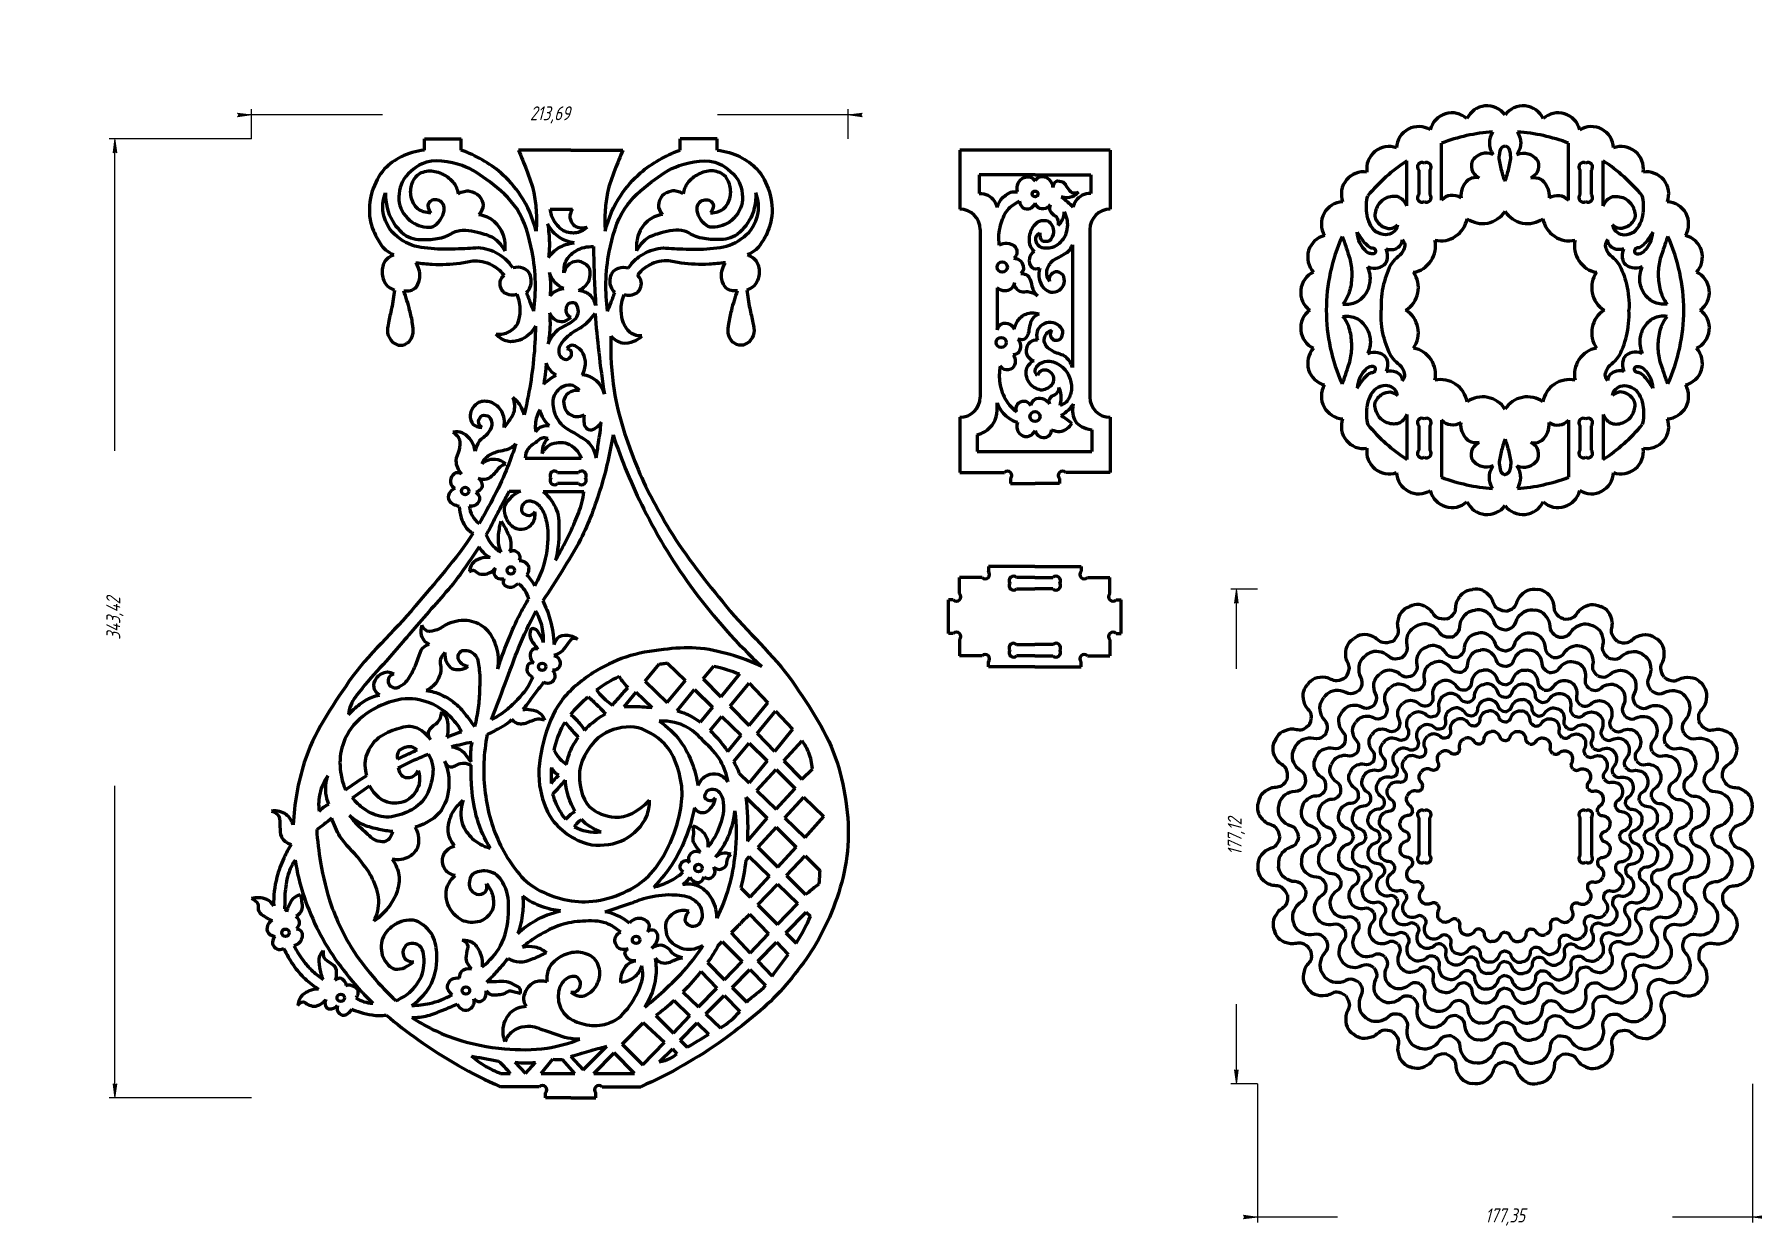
# Model space of a CAD drawing. Header units: millimetres. Extents: x -62 to 553, y -34 to 392.
import ezdxf

# ---------------------------------------------------------------- set-up
doc = ezdxf.new("R2010")
doc.units = ezdxf.units.MM
doc.linetypes.add('K5LT32768', pattern=[0])
doc.linetypes.add('K5LT_THIN', pattern=[0])
doc.styles.add('KDIMTEXTSTYLE', font='GOST_AU.SHX', dxfattribs={"width": 0.96, "oblique": 15, "height": 5})
doc.dimstyles.new('KDIMSTYLE (1.00)', dxfattribs={"dimtxt": 5, "dimasz": 1, "dimexe": 2, "dimexo": 0, "dimgap": 1, "dimtad": 1, "dimtxsty": 'KDIMTEXTSTYLE', "dimsah": 1, "dimcen": 0, "dimdle": 1, "dimadec": 0, "dimazin": 0, "dimtfac": 0.667, "dimtmove": 0, "dimatfit": 3, "dimfxl": 1, "dimtvp": 1, "dimtolj": 1, "dimtzin": 0, "dimarcsym": 0})

msp = doc.modelspace()

# ---------------------------------------------------------------- blocks, each defined once
blk = doc.blocks.new('KDIMARROW_01')
blk.add_hatch(color=0).paths.add_polyline_path([(0, 0), (-5, 0.66), (-4.5, 0), (-5, -0.66)])
at = {"color": 0, "linetype": 'K5LT_THIN', "lineweight": 18}
for p, q in [((-4.5, 0), (-5, 0.66)), ((-5, 0.66), (0, 0)), ((0, 0), (-5, -0.66)), ((-5, -0.66), (-4.5, 0)), ((0, 0), (-1, 0))]:
    blk.add_line(p, q, dxfattribs=at)

# ---------------------------------------------------------------- dimensions: what is measured, and where the dimension line sits
at = {"color": 7}
for base, p1, p2, location in [((15.7387, 362.8075), (229.4242, 354.2071), (15.7387, 354.2071), (122.5814, 362.8075)), ((375.95, -31.894), (553.298, 15.818), (375.95, 15.818), (464.624, -31.894))]:
    msp.add_linear_dim(base=base, p1=p1, p2=p2, location=location, dimstyle='KDIMSTYLE (1.00)', override={"dimexo": 0, "dimpost": '\\H5.0;\\W0.965;\\Q15;<>', "dimblk1": 'KDIMARROW_01', "dimblk2": 'KDIMARROW_01', "dimse1": 0, "dimse2": 0, "dimclrt": 7, "dimtolj": 1}, dxfattribs=at).render()
for base, p1, p2, location in [((-33.207, 354.207), (15.739, 10.783), (15.739, 354.207), (-33.207, 182.495)), ((368.403, 192.942), (375.95, 15.818), (375.95, 192.942), (368.403, 104.38))]:
    msp.add_linear_dim(base=base, p1=p1, p2=p2, angle=90, location=location, dimstyle='KDIMSTYLE (1.00)', override={"dimexo": 0, "dimpost": '\\H5.0;\\W0.965;\\Q15;<>', "dimblk1": 'KDIMARROW_01', "dimblk2": 'KDIMARROW_01', "dimse1": 0, "dimse2": 0, "dimclrt": 7, "dimtolj": 1}, dxfattribs=at).render()

# ---------------------------------------------------------------- linework, layer by layer
at = {"color": 30, "linetype": 'K5LT32768', "lineweight": 60, "true_color": 0xff8000}
for p, q in [((77.609, 350.207), (77.609, 354.207)), ((77.609, 354.207), (90.857, 354.207)), ((90.857, 350.207), (90.857, 354.207)), ((169.179, 350.207), (169.179, 354.207)), ((182.427, 354.207), (169.179, 354.207)), ((182.427, 350.207), (182.427, 354.207)), ((441.883, 332.261), (441.883, 352.691)), ((487.365, 332.261), (487.365, 352.691)), ((130.018, 350.207), (111.316, 350.207)), ((130.018, 350.207), (148.72, 350.207)), ((323.219, 350.207), (269.387, 350.207)), ((269.387, 350.207), (269.387, 329.05)), ((323.219, 350.207), (323.219, 329.05)), ((429.444, 330.24), (429.444, 346.332)), ((499.803, 330.24), (499.803, 346.332)), ((296.303, 341.297), (276.303, 341.297)), ((276.303, 341.297), (276.303, 334.63)), ((296.303, 341.297), (316.303, 341.297)), ((316.303, 341.297), (316.303, 334.63)), ((433.708, 343.031), (433.708, 334.273)), ((437.708, 343.031), (437.708, 334.273)), ((491.54, 334.273), (491.54, 343.031)), ((495.54, 334.273), (495.54, 343.031)), ((122.709, 329.099), (130.709, 329.099)), ((276.657, 321.779), (276.657, 261.779)), ((315.949, 321.779), (315.949, 261.779)), ((309.677, 316.331), (309.677, 272.331)), ((282.735, 300.897), (282.735, 285.878)), ((269.387, 254.509), (269.387, 234.801)), ((323.219, 254.509), (323.219, 234.801)), ((429.444, 255.495), (429.444, 239.403)), ((441.883, 253.474), (441.883, 233.044)), ((487.365, 253.474), (487.365, 233.044)), ((499.803, 255.495), (499.803, 239.403)), ((275.561, 248.242), (275.561, 242.242)), ((316.621, 250.07), (316.621, 242.242)), ((433.708, 251.462), (433.708, 242.704)), ((437.708, 251.462), (437.708, 242.704)), ((491.54, 242.704), (491.54, 251.462)), ((495.54, 242.704), (495.54, 251.462)), ((275.561, 242.242), (316.621, 242.242)), ((113.692, 239.889), (133.825, 239.889)), ((125.327, 234.801), (132.837, 234.801)), ((269.387, 234.801), (285.323, 234.801)), ((323.219, 234.801), (307.283, 234.801)), ((108.036, 228.074), (112.036, 228.074)), ((120.104, 227.921), (134.771, 227.921)), ((132.837, 230.801), (125.327, 230.801)), ((287.568, 232.556), (287.568, 230.801)), ((287.568, 230.801), (296.303, 230.801)), ((305.037, 230.801), (296.303, 230.801)), ((305.037, 232.556), (305.037, 230.801)), ((269.296, 191.356), (269.296, 197.11)), ((277.345, 197.11), (269.296, 197.11)), ((296.212, 201.11), (279.59, 201.11)), ((279.59, 201.11), (279.59, 199.356)), ((296.212, 197.11), (289.723, 197.11)), ((296.212, 201.11), (312.834, 201.11)), ((296.212, 197.11), (302.702, 197.11)), ((312.834, 201.11), (312.834, 199.356)), ((315.079, 197.11), (323.128, 197.11)), ((323.128, 191.356), (323.128, 197.11)), ((289.723, 193.11), (296.212, 193.11)), ((302.702, 193.11), (296.212, 193.11)), ((267.051, 189.11), (265.296, 189.11)), ((265.296, 177.11), (265.296, 189.11)), ((325.373, 189.11), (327.128, 189.11)), ((327.128, 177.11), (327.128, 189.11)), ((267.051, 177.11), (265.296, 177.11)), ((269.296, 174.865), (269.296, 169.11)), ((289.723, 173.11), (296.212, 173.11)), ((302.702, 173.11), (296.212, 173.11)), ((323.128, 174.865), (323.128, 169.11)), ((325.373, 177.11), (327.128, 177.11)), ((164.743, 166.521), (171.082, 160.283)), ((277.345, 169.11), (269.296, 169.11)), ((279.59, 165.11), (279.59, 166.865)), ((296.212, 169.11), (289.723, 169.11)), ((296.212, 169.11), (302.702, 169.11)), ((312.834, 165.11), (312.834, 166.865)), ((315.079, 169.11), (323.128, 169.11)), ((156.66, 159.977), (161.713, 166.14)), ((164.547, 152.319), (171.082, 160.283)), ((177.498, 160.799), (181.298, 165.428)), ((177.498, 160.799), (183.796, 154.397)), ((190.472, 162.594), (183.796, 154.397)), ((296.212, 165.11), (279.59, 165.11)), ((296.212, 165.11), (312.834, 165.11)), ((149.112, 150.772), (153.498, 156.121)), ((153.498, 156.121), (159.176, 150.627)), ((156.66, 159.977), (164.547, 152.319)), ((168.157, 149.417), (174.398, 157.021)), ((174.398, 157.021), (180.802, 150.72)), ((187.118, 151.02), (193.888, 159.308)), ((193.888, 159.308), (200.583, 152.267)), ((180.802, 150.72), (176.418, 145.337)), ((187.118, 151.02), (193.898, 144.128)), ((193.898, 144.128), (200.583, 152.267)), ((196.747, 141.232), (203.421, 149.282)), ((203.421, 149.282), (209.507, 142.881)), ((179.993, 142.296), (184.168, 147.408)), ((184.168, 147.408), (191.04, 140.647)), ((209.507, 142.881), (203.04, 134.835)), ((186.265, 134.833), (191.04, 140.647)), ((188.433, 131.202), (193.916, 137.816)), ((193.916, 137.816), (200.35, 131.487)), ((196.747, 141.232), (203.04, 134.835)), ((206.375, 131.445), (212.89, 138.604)), ((200.35, 131.487), (193.975, 123.554)), ((206.375, 131.445), (212.846, 124.867)), ((190.383, 127.065), (193.975, 123.554)), ((196.736, 120.855), (203.548, 128.34)), ((203.548, 128.34), (210.461, 121.538)), ((212.846, 124.867), (216.581, 128.674)), ((51.834, 118.22), (57.958, 122.524)), ((192.721, 118.506), (200.352, 110.954)), ((196.736, 120.855), (203.609, 114.136)), ((203.609, 114.136), (210.461, 121.538)), ((206.716, 111.099), (213.527, 118.522)), ((213.527, 118.522), (220.651, 111.512)), ((193.32, 102.755), (200.352, 110.954)), ((206.716, 111.099), (213.946, 104.032)), ((213.946, 104.032), (220.651, 111.512)), ((433.708, 111.125), (433.708, 97.615)), ((437.708, 97.615), (437.708, 111.125)), ((491.54, 97.615), (491.54, 111.125)), ((495.54, 111.125), (495.54, 97.615)), ((203.637, 107.702), (197.058, 100.587)), ((203.637, 107.702), (210.793, 100.62)), ((197.058, 100.587), (204.23, 93.457)), ((204.23, 93.457), (210.793, 100.62)), ((193.989, 97.268), (192.772, 95.952)), ((193.989, 97.268), (201.234, 90.189)), ((207.263, 90.442), (214.036, 97.41)), ((214.036, 97.41), (219.256, 92.244)), ((194.321, 82.645), (201.234, 90.189)), ((197.04, 79.925), (204.2, 87.291)), ((204.2, 87.291), (211.309, 80.346)), ((207.263, 90.442), (214.152, 83.592)), ((190.953, 86.016), (194.321, 82.645)), ((204.114, 72.848), (211.309, 80.346)), ((194.053, 76.56), (200.877, 69.474)), ((197.04, 79.925), (204.114, 72.848)), ((207.055, 69.905), (214.381, 77.345)), ((214.381, 77.345), (215.924, 75.837)), ((187.443, 69.831), (194.323, 62.643)), ((194.323, 62.643), (200.877, 69.474)), ((207.055, 69.905), (210.747, 66.211)), ((182.892, 65.371), (184.251, 66.769)), ((184.251, 66.769), (191.371, 59.566)), ((197.074, 59.769), (203.722, 66.52)), ((203.722, 66.52), (207.926, 62.154)), ((176.592, 56.006), (182.318, 50.131)), ((178.995, 59.24), (185.136, 53.069)), ((185.136, 53.069), (191.371, 59.566)), ((187.821, 50.371), (194.128, 56.776)), ((194.128, 56.776), (199.805, 51.034)), ((197.074, 59.769), (202.194, 54.42)), ((175.827, 43.366), (182.318, 50.131)), ((187.821, 50.371), (193.103, 45.063)), ((167.032, 45.62), (172.721, 40.129)), ((170.203, 48.743), (175.827, 43.366)), ((178.452, 40.855), (184.938, 47.442)), ((184.938, 47.442), (190.551, 41.683)), ((148.471, 29.96), (155.993, 37.698)), ((163.599, 30.621), (155.993, 37.698)), ((160.539, 40.334), (166.791, 33.949)), ((166.791, 33.949), (172.721, 40.129)), ((169.215, 31.474), (175.293, 37.647)), ((175.293, 37.647), (179.503, 33.582)), ((178.452, 40.855), (183.694, 35.842)), ((169.215, 31.474), (171.733, 28.901)), ((130.018, 25.567), (134.528, 20.803)), ((134.528, 20.803), (142.954, 29.347)), ((138.296, 19.492), (145.54, 26.944)), ((152.92, 19.492), (145.54, 26.944)), ((148.471, 29.96), (155.876, 22.572)), ((155.876, 22.572), (163.599, 30.621)), ((161.736, 23.706), (166.513, 28.356)), ((166.513, 28.356), (168.041, 26.562)), ((104.92, 19.492), (108.364, 19.492)), ((110.051, 23.602), (113.862, 19.492)), ((113.862, 19.492), (117.415, 23.469)), ((119.401, 19.492), (123.674, 24.609)), ((119.401, 19.492), (131.49, 19.492)), ((131.49, 19.492), (127.08, 24.491)), ((138.296, 19.492), (152.92, 19.492)), ((118.773, 14.783), (104.926, 14.783)), ((121.018, 10.783), (121.018, 12.538)), ((139.018, 10.783), (139.018, 12.538)), ((141.263, 14.783), (155.111, 14.783)), ((130.018, 10.783), (121.018, 10.783)), ((130.018, 10.783), (139.018, 10.783))]:
    msp.add_line(p, q, dxfattribs=at)
for centre, radius in [((296.303, 334.507), 1.04), ((284.579, 308.332), 1.833), ((284.197, 281.328), 1.8), ((296.303, 254.755), 1.8), ((92.223, 228.107), 1.333), ((108.58, 199.688), 1.333), ((119.827, 165.168), 1.333), ((175.765, 93.095), 1.333), ((27.867, 69.917), 1.333), ((153.44, 67.36), 1.333), ((92.5, 49.23), 1.333), ((47.669, 46.619), 1.333)]:
    msp.add_circle(centre, radius, dxfattribs=at)
for centre, radius, start, end in [((445.604, 355.567), 7.979, 47.650864, 166.099136), ((458.202, 358.073), 7.979, 36.400864, 154.849136), ((471.046, 358.073), 7.979, 25.150864, 143.599136), ((483.643, 355.567), 7.979, 13.900864, 132.349136), ((433.738, 350.651), 7.979, 58.900864, 177.349136), ((495.51, 350.651), 7.979, 2.650864, 121.099136), ((423.058, 343.516), 7.979, 70.150864, 188.599136), ((464.624, 292.868), 64, 94.015683, 110.813706), ((464.624, 292.868), 64, 69.186294, 85.984317), ((506.189, 343.516), 7.979, 351.400864, 109.849136), ((464.624, 292.868), 64, 123.344743, 140.202304), ((434.83, 344.154), 1.588, 56.445101, 225), ((436.585, 344.154), 1.588, 315, 123.554899), ((492.662, 344.154), 1.588, 56.445101, 225), ((494.417, 344.154), 1.588, 315, 123.554899), ((464.624, 292.868), 64, 39.797696, 56.655257), ((413.976, 334.433), 7.979, 81.400864, 199.849136), ((515.272, 334.433), 7.979, 340.150864, 98.599136), ((434.83, 333.151), 1.588, 135, 303.554899), ((436.585, 333.151), 1.588, 236.445101, 45), ((492.662, 333.151), 1.588, 135, 303.554899), ((494.417, 333.151), 1.588, 236.445101, 45), ((269.387, 321.779), 7.27, 0, 90), ((323.219, 321.779), 7.27, 90, 180), ((406.84, 323.754), 7.979, 92.650864, 211.099136), ((456.545, 333.48), 9.575, 234.965245, 327.534755), ((472.702, 333.48), 9.575, 212.465245, 305.034755), ((522.408, 323.754), 7.979, 328.900864, 87.349136), ((441.618, 327.297), 9.575, 257.465245, 350.034755), ((487.629, 327.297), 9.575, 189.965245, 282.534755), ((401.925, 311.887), 7.979, 103.900864, 222.349136), ((464.624, 292.868), 64, 155.655078, 180), ((430.194, 315.873), 9.575, 279.965245, 12.534755), ((499.053, 315.873), 9.575, 167.465245, 260.034755), ((464.624, 292.868), 64, 0, 24.344922), ((527.323, 311.887), 7.979, 317.650864, 76.099136), ((399.419, 299.29), 7.979, 115.150864, 233.599136), ((424.011, 300.946), 9.575, 302.465245, 35.034755), ((505.236, 300.946), 9.575, 144.965245, 237.534755), ((529.829, 299.29), 7.979, 306.400864, 64.849136), ((399.419, 286.445), 7.979, 126.400864, 244.849136), ((464.624, 292.868), 64, 180, 204.344922), ((424.011, 284.789), 9.575, 324.965245, 57.534755), ((505.236, 284.789), 9.575, 122.465245, 215.034755), ((464.624, 292.868), 64, 335.655078, 0), ((529.829, 286.445), 7.979, 295.150864, 53.599136), ((401.925, 273.848), 7.979, 137.650864, 256.099136), ((430.194, 269.862), 9.575, 347.465245, 80.034755), ((499.053, 269.862), 9.575, 99.965245, 192.534755), ((527.323, 273.848), 7.979, 283.900864, 42.349136), ((406.84, 261.981), 7.979, 148.900864, 267.349136), ((441.618, 258.438), 9.575, 9.965245, 102.534755), ((487.629, 258.438), 9.575, 77.465245, 170.034755), ((522.408, 261.981), 7.979, 272.650864, 31.099136), ((269.387, 261.779), 7.27, 270, 0), ((323.219, 261.779), 7.27, 180, 270), ((456.545, 252.255), 9.575, 32.465245, 125.034755), ((472.702, 252.255), 9.575, 54.965245, 147.534755), ((413.976, 251.302), 7.979, 160.150864, 278.599136), ((434.83, 252.584), 1.588, 56.445101, 225), ((436.585, 252.584), 1.588, 315, 123.554899), ((492.662, 252.584), 1.588, 56.445101, 225), ((494.417, 252.584), 1.588, 315, 123.554899), ((515.272, 251.302), 7.979, 261.400864, 19.849136), ((464.624, 292.868), 64, 219.797696, 236.655257), ((464.624, 292.868), 64, 303.344743, 320.202304), ((423.058, 242.22), 7.979, 171.400864, 289.849136), ((434.83, 241.581), 1.588, 135, 303.554899), ((436.585, 241.581), 1.588, 236.445101, 45), ((492.662, 241.581), 1.588, 135, 303.554899), ((494.417, 241.581), 1.588, 236.445101, 45), ((506.189, 242.22), 7.979, 250.150864, 8.599136), ((124.205, 233.678), 1.588, 45, 213.554899), ((133.96, 233.678), 1.588, 326.445101, 135), ((286.446, 233.678), 1.588, 315, 135), ((306.16, 233.678), 1.588, 45, 225), ((433.738, 235.084), 7.979, 182.650864, 301.099136), ((495.51, 235.084), 7.979, 238.900864, 357.349136), ((124.205, 231.923), 1.588, 146.445101, 315), ((133.96, 231.923), 1.588, 225, 33.554899), ((445.604, 230.168), 7.979, 193.900864, 312.349136), ((464.624, 292.868), 64, 249.186294, 265.984317), ((464.624, 292.868), 64, 274.015683, 290.813706), ((483.643, 230.168), 7.979, 227.650864, 346.099136), ((458.202, 227.663), 7.979, 205.150864, 323.599136), ((471.046, 227.663), 7.979, 216.400864, 334.849136), ((278.467, 198.233), 1.588, 225, 45), ((288.6, 195.988), 1.588, 45, 213.554899), ((303.824, 195.988), 1.588, 326.445101, 135), ((313.957, 198.233), 1.588, 135, 315), ((268.173, 190.233), 1.588, 225, 45), ((288.6, 194.233), 1.588, 146.445101, 315), ((303.824, 194.233), 1.588, 225, 33.554899), ((324.251, 190.233), 1.588, 135, 315), ((268.173, 175.988), 1.588, 315, 135), ((288.6, 171.988), 1.588, 45, 213.554899), ((303.824, 171.988), 1.588, 326.445101, 135), ((324.251, 175.988), 1.588, 45, 225), ((278.467, 167.988), 1.588, 315, 135), ((288.6, 170.233), 1.588, 146.445101, 315), ((303.824, 170.233), 1.588, 225, 33.554899), ((313.957, 167.988), 1.588, 45, 225), ((434.83, 112.248), 1.588, 56.445101, 225), ((436.585, 112.248), 1.588, 315, 123.554899), ((492.662, 112.248), 1.588, 56.445101, 225), ((494.417, 112.248), 1.588, 315, 123.554899), ((434.83, 96.493), 1.588, 135, 303.554899), ((436.585, 96.493), 1.588, 236.445101, 45), ((492.662, 96.493), 1.588, 135, 303.554899), ((494.417, 96.493), 1.588, 236.445101, 45), ((119.896, 13.66), 1.588, 315, 135), ((140.141, 13.66), 1.588, 45, 225)]:
    msp.add_arc(centre, radius, start, end, dxfattribs=at)
for points, knots in [([(460.142, 356.71), (459.364, 355.378), (458.985, 354.054), (459.005, 352.738), (459.025, 351.366), (459.479, 350.004), (460.367, 348.651)], [0, 0, 0, 0, 1, 1, 1, 2, 2, 2, 2]), ([(464.624, 339.043), (464.067, 340.533), (463.621, 342.047), (463.286, 343.586), (462.949, 345.137), (462.4, 346.776), (462.614, 348.312), (462.754, 349.314), (462.819, 350.677), (463.592, 351.266), (463.876, 351.482), (464.22, 351.645), (464.624, 351.755)], [0, 0, 0, 0, 1, 1, 1, 2, 2, 2, 3, 3, 3, 4, 4, 4, 4]), ([(464.624, 339.043), (465.181, 340.533), (465.626, 342.047), (465.961, 343.586), (466.298, 345.137), (466.848, 346.776), (466.633, 348.312), (466.494, 349.314), (466.429, 350.677), (465.655, 351.266), (465.372, 351.482), (465.028, 351.645), (464.624, 351.755)], [0, 0, 0, 0, 1, 1, 1, 2, 2, 2, 3, 3, 3, 4, 4, 4, 4]), ([(469.106, 356.71), (469.883, 355.378), (470.262, 354.054), (470.243, 352.738), (470.222, 351.366), (469.768, 350.004), (468.88, 348.651)], [0, 0, 0, 0, 1, 1, 1, 2, 2, 2, 2]), ([(77.609, 350.207), (74.589, 349.872), (71.808, 349.052), (69.268, 347.746), (67.139, 346.651), (65.002, 345.179), (63.388, 343.438), (61.362, 341.253), (59.83, 338.284), (58.944, 335.439), (57.962, 332.285), (57.603, 328.579), (58.192, 325.32), (58.58, 323.174), (59.392, 320.966), (60.448, 319.03), (61.33, 317.414), (62.335, 315.696), (63.73, 314.518), (64.612, 313.772), (65.615, 313.157), (66.738, 312.672)], [0, 0, 0, 0, 1, 1, 1, 2, 2, 2, 3, 3, 3, 4, 4, 4, 5, 5, 5, 6, 6, 6, 7, 7, 7, 7]), ([(116.812, 292.573), (117.264, 295.985), (117.451, 299.391), (117.375, 302.79), (117.291, 306.474), (116.929, 310.219), (116.193, 313.817), (115.104, 319.14), (113.64, 324.835), (110.68, 329.274), (108.231, 332.946), (104.617, 336.121), (101.031, 338.824), (98.012, 341.101), (94.7, 343.473), (91.186, 344.633), (86.762, 346.093), (80.838, 347.183), (76.812, 345.322), (74.102, 344.07), (71.003, 341.465), (69.723, 338.726), (68.61, 336.345), (68.101, 332.844), (68.837, 330.357), (69.565, 327.894), (71.759, 325.053), (74.055, 323.859), (75.919, 322.89), (78.983, 322.123), (80.75, 322.875), (82.54, 323.636), (84.459, 326.323), (84.688, 328.486), (84.765, 329.216), (84.739, 330.119), (84.347, 330.791), (83.727, 331.856), (83.155, 332.156), (82.413, 332.318), (81.856, 332.439), (80.994, 332.515), (80.436, 332.301), (79.885, 332.091), (79.357, 331.487), (79.081, 331.058), (78.553, 330.239), (79.032, 329.095), (79.936, 327.687)], [0, 0, 0, 0, 1, 1, 1, 2, 2, 2, 3, 3, 3, 4, 4, 4, 5, 5, 5, 6, 6, 6, 7, 7, 7, 8, 8, 8, 9, 9, 9, 10, 10, 10, 11, 11, 11, 12, 12, 12, 13, 13, 13, 14, 14, 14, 15, 15, 15, 16, 16, 16, 16]), ([(117.636, 321.213), (116.467, 325.903), (114.615, 330.16), (112.081, 333.985), (110.128, 336.932), (107.697, 339.739), (105.006, 342.057), (102.979, 343.803), (100.684, 345.316), (98.359, 346.662), (95.974, 348.043), (93.473, 349.225), (90.857, 350.207)], [0, 0, 0, 0, 1, 1, 1, 2, 2, 2, 3, 3, 3, 4, 4, 4, 4]), ([(111.316, 350.207), (112.345, 347.883), (113.296, 345.53), (114.17, 343.149), (115.155, 340.463), (116.242, 337.772), (116.829, 334.982), (117.257, 332.945), (117.489, 330.843), (117.636, 328.762), (117.813, 326.257), (117.813, 323.741), (117.636, 321.213)], [0, 0, 0, 0, 1, 1, 1, 2, 2, 2, 3, 3, 3, 4, 4, 4, 4]), ([(148.72, 350.207), (147.691, 347.883), (146.74, 345.53), (145.866, 343.149), (144.881, 340.463), (143.794, 337.772), (143.207, 334.982), (142.779, 332.945), (142.547, 330.843), (142.4, 328.762), (142.223, 326.257), (142.223, 323.741), (142.4, 321.213)], [0, 0, 0, 0, 1, 1, 1, 2, 2, 2, 3, 3, 3, 4, 4, 4, 4]), ([(142.4, 321.213), (143.569, 325.903), (145.421, 330.16), (147.955, 333.985), (149.908, 336.932), (152.339, 339.739), (155.03, 342.057), (157.057, 343.803), (159.352, 345.316), (161.677, 346.662), (164.062, 348.043), (166.563, 349.225), (169.179, 350.207)], [0, 0, 0, 0, 1, 1, 1, 2, 2, 2, 3, 3, 3, 4, 4, 4, 4]), ([(143.224, 292.573), (142.772, 295.985), (142.585, 299.391), (142.662, 302.79), (142.745, 306.474), (143.107, 310.219), (143.843, 313.817), (144.932, 319.14), (146.397, 324.835), (149.356, 329.274), (151.805, 332.946), (155.419, 336.121), (159.005, 338.824), (162.024, 341.101), (165.336, 343.473), (168.85, 344.633), (173.274, 346.093), (179.198, 347.183), (183.224, 345.322), (185.934, 344.07), (189.033, 341.465), (190.313, 338.726), (191.426, 336.345), (191.935, 332.844), (191.199, 330.357), (190.471, 327.894), (188.277, 325.053), (185.981, 323.859), (184.117, 322.89), (181.053, 322.123), (179.286, 322.875), (177.496, 323.636), (175.577, 326.323), (175.348, 328.486), (175.271, 329.216), (175.298, 330.119), (175.689, 330.791), (176.309, 331.856), (176.881, 332.156), (177.624, 332.318), (178.18, 332.439), (179.042, 332.515), (179.6, 332.301), (180.151, 332.091), (180.679, 331.487), (180.955, 331.058), (181.483, 330.239), (181.004, 329.095), (180.1, 327.687)], [0, 0, 0, 0, 1, 1, 1, 2, 2, 2, 3, 3, 3, 4, 4, 4, 5, 5, 5, 6, 6, 6, 7, 7, 7, 8, 8, 8, 9, 9, 9, 10, 10, 10, 11, 11, 11, 12, 12, 12, 13, 13, 13, 14, 14, 14, 15, 15, 15, 16, 16, 16, 16]), ([(182.427, 350.207), (185.448, 349.872), (188.228, 349.052), (190.768, 347.746), (192.897, 346.651), (195.034, 345.179), (196.648, 343.438), (198.674, 341.253), (200.206, 338.284), (201.092, 335.439), (202.075, 332.285), (202.433, 328.579), (201.844, 325.32), (201.456, 323.174), (200.644, 320.966), (199.588, 319.03), (198.706, 317.414), (197.701, 315.696), (196.306, 314.518), (195.424, 313.772), (194.421, 313.157), (193.298, 312.672)], [0, 0, 0, 0, 1, 1, 1, 2, 2, 2, 3, 3, 3, 4, 4, 4, 5, 5, 5, 6, 6, 6, 7, 7, 7, 7]), ([(460.367, 348.651), (458.887, 349.156), (457.543, 349.229), (456.335, 348.869), (455.033, 348.481), (453.398, 347.383), (452.901, 346.199), (452.459, 345.143), (452.554, 343.384), (453.119, 342.33), (453.57, 341.49), (454.333, 340.8), (455.408, 340.259)], [0, 0, 0, 0, 1, 1, 1, 2, 2, 2, 3, 3, 3, 4, 4, 4, 4]), ([(468.88, 348.651), (470.36, 349.156), (471.704, 349.229), (472.913, 348.869), (474.214, 348.481), (475.85, 347.383), (476.346, 346.199), (476.788, 345.143), (476.693, 343.384), (476.128, 342.33), (475.678, 341.49), (474.915, 340.8), (473.839, 340.259)], [0, 0, 0, 0, 1, 1, 1, 2, 2, 2, 3, 3, 3, 4, 4, 4, 4]), ([(79.936, 327.687), (78.036, 327.738), (76.502, 328.236), (75.332, 329.181), (74.13, 330.152), (73.218, 331.955), (72.882, 333.509), (72.577, 334.921), (72.688, 336.635), (73.157, 338.019), (73.552, 339.188), (74.242, 340.492), (75.149, 341.271), (76.263, 342.228), (78.095, 342.705), (79.591, 342.759), (81.117, 342.815), (82.818, 342.236), (84.216, 341.546), (85.707, 340.81), (87.251, 339.707), (88.2, 338.363), (88.965, 337.28), (89.484, 336.013), (89.757, 334.562)], [0, 0, 0, 0, 1, 1, 1, 2, 2, 2, 3, 3, 3, 4, 4, 4, 5, 5, 5, 6, 6, 6, 7, 7, 7, 8, 8, 8, 8]), ([(180.1, 327.687), (182, 327.738), (183.535, 328.236), (184.704, 329.181), (185.906, 330.152), (186.818, 331.955), (187.154, 333.509), (187.46, 334.921), (187.348, 336.635), (186.879, 338.019), (186.484, 339.188), (185.794, 340.492), (184.887, 341.271), (183.773, 342.228), (181.941, 342.705), (180.445, 342.759), (178.919, 342.815), (177.218, 342.236), (175.82, 341.546), (174.329, 340.81), (172.785, 339.707), (171.836, 338.363), (171.071, 337.28), (170.552, 336.013), (170.279, 334.562)], [0, 0, 0, 0, 1, 1, 1, 2, 2, 2, 3, 3, 3, 4, 4, 4, 5, 5, 5, 6, 6, 6, 7, 7, 7, 8, 8, 8, 8]), ([(289.985, 335.201), (289.732, 336.398), (289.818, 337.433), (290.244, 338.308), (290.647, 339.135), (291.503, 340.014), (292.363, 340.356), (293.029, 340.622), (293.966, 340.757), (294.64, 340.54), (295.269, 340.337), (295.823, 339.891), (296.303, 339.203)], [0, 0, 0, 0, 1, 1, 1, 2, 2, 2, 3, 3, 3, 4, 4, 4, 4]), ([(302.794, 336.866), (302.716, 337.397), (302.579, 337.872), (302.362, 338.308), (301.936, 339.162), (301.103, 340.014), (300.243, 340.356), (299.577, 340.622), (298.64, 340.757), (297.966, 340.54), (297.337, 340.337), (296.783, 339.891), (296.303, 339.203)], [0, 0, 0, 0, 1, 1, 1, 2, 2, 2, 3, 3, 3, 4, 4, 4, 4]), ([(302.794, 336.866), (302.945, 337.958), (303.309, 338.664), (303.886, 338.987), (304.467, 339.311), (305.624, 339.12), (306.279, 338.79), (307.027, 338.415), (307.364, 337.317), (307.966, 336.632), (308.445, 336.088), (308.868, 335.323), (309.477, 335.063), (310.147, 334.777), (310.945, 334.81), (311.87, 335.161)], [0, 0, 0, 0, 1, 1, 1, 2, 2, 2, 3, 3, 3, 4, 4, 4, 5, 5, 5, 5]), ([(455.408, 340.259), (454.016, 340.48), (452.836, 340.335), (451.866, 339.823), (450.714, 339.214), (449.784, 337.724), (449.305, 336.444), (448.926, 335.432), (448.78, 334.324), (448.869, 333.12)], [0, 0, 0, 0, 1, 1, 1, 2, 2, 2, 3, 3, 3, 3]), ([(473.839, 340.259), (475.231, 340.48), (476.412, 340.335), (477.381, 339.823), (478.533, 339.214), (479.463, 337.724), (479.943, 336.444), (480.322, 335.432), (480.467, 334.324), (480.378, 333.12)], [0, 0, 0, 0, 1, 1, 1, 2, 2, 2, 3, 3, 3, 3]), ([(109.334, 308.003), (108.27, 309.561), (107.033, 310.873), (105.623, 311.939), (103.651, 313.43), (101.106, 314.488), (98.691, 314.967), (96.264, 315.449), (93.626, 314.834), (91.094, 314.809), (87.81, 314.776), (84.496, 314.528), (81.242, 314.848), (78.156, 315.152), (74.787, 315.304), (72.062, 316.589), (69.27, 317.906), (66.321, 320.117), (64.743, 322.762), (63.724, 324.469), (62.944, 326.624), (62.764, 328.617), (62.578, 330.684), (62.908, 332.794), (63.754, 334.948)], [0, 0, 0, 0, 1, 1, 1, 2, 2, 2, 3, 3, 3, 4, 4, 4, 5, 5, 5, 6, 6, 6, 7, 7, 7, 8, 8, 8, 8]), ([(63.754, 334.948), (63.627, 331.05), (64.432, 327.673), (66.167, 324.819), (67.524, 322.587), (69.613, 320.163), (71.944, 319.082), (74.022, 318.118), (76.754, 318.083), (79.145, 318.172), (81.17, 318.247), (83.277, 318.582), (85.199, 319.24), (86.609, 319.724), (87.866, 320.799), (89.274, 321.179), (91.886, 321.884), (94.961, 321.265), (97.622, 320.546), (99.461, 320.05), (101.474, 319.458), (102.964, 318.33), (104.37, 317.266), (105.517, 315.855), (106.406, 314.097)], [0, 0, 0, 0, 1, 1, 1, 2, 2, 2, 3, 3, 3, 4, 4, 4, 5, 5, 5, 6, 6, 6, 7, 7, 7, 8, 8, 8, 8]), ([(89.757, 334.562), (91.197, 335.4), (92.571, 335.72), (93.879, 335.524), (95.037, 335.349), (96.405, 334.653), (97.199, 333.784), (97.959, 332.95), (98.618, 331.584), (98.618, 330.486), (98.619, 329.37), (98.13, 328.256), (97.153, 327.143)], [0, 0, 0, 0, 1, 1, 1, 2, 2, 2, 3, 3, 3, 4, 4, 4, 4]), ([(150.702, 308.003), (151.766, 309.561), (153.003, 310.873), (154.413, 311.939), (156.385, 313.43), (158.93, 314.488), (161.345, 314.967), (163.772, 315.449), (166.41, 314.834), (168.942, 314.809), (172.226, 314.776), (175.54, 314.528), (178.794, 314.848), (181.881, 315.152), (185.249, 315.304), (187.974, 316.589), (190.766, 317.906), (193.715, 320.117), (195.293, 322.762), (196.312, 324.469), (197.092, 326.624), (197.272, 328.617), (197.458, 330.684), (197.128, 332.794), (196.283, 334.948)], [0, 0, 0, 0, 1, 1, 1, 2, 2, 2, 3, 3, 3, 4, 4, 4, 5, 5, 5, 6, 6, 6, 7, 7, 7, 8, 8, 8, 8]), ([(196.283, 334.948), (196.409, 331.05), (195.604, 327.673), (193.869, 324.819), (192.512, 322.587), (190.423, 320.163), (188.092, 319.082), (186.014, 318.118), (183.282, 318.083), (180.891, 318.172), (178.866, 318.247), (176.759, 318.582), (174.838, 319.24), (173.427, 319.724), (172.17, 320.799), (170.762, 321.179), (168.15, 321.884), (165.075, 321.265), (162.414, 320.546), (160.575, 320.05), (158.562, 319.458), (157.072, 318.33), (155.666, 317.266), (154.519, 315.855), (153.63, 314.097)], [0, 0, 0, 0, 1, 1, 1, 2, 2, 2, 3, 3, 3, 4, 4, 4, 5, 5, 5, 6, 6, 6, 7, 7, 7, 8, 8, 8, 8]), ([(170.279, 334.562), (168.839, 335.4), (167.465, 335.72), (166.158, 335.524), (164.999, 335.349), (163.631, 334.653), (162.837, 333.784), (162.077, 332.95), (161.418, 331.584), (161.418, 330.486), (161.417, 329.37), (161.906, 328.256), (162.883, 327.143)], [0, 0, 0, 0, 1, 1, 1, 2, 2, 2, 3, 3, 3, 4, 4, 4, 4]), ([(276.303, 334.63), (277.472, 334.688), (278.512, 334.488), (279.423, 334.029), (280.301, 333.587), (281.111, 332.796), (281.698, 331.985), (282.165, 331.341), (282.524, 330.614), (282.775, 329.805)], [0, 0, 0, 0, 1, 1, 1, 2, 2, 2, 3, 3, 3, 3]), ([(282.775, 329.805), (283.214, 331.092), (283.86, 332.176), (284.712, 333.058), (285.627, 334.006), (286.878, 334.981), (288.172, 335.201), (288.749, 335.299), (289.353, 335.299), (289.985, 335.201)], [0, 0, 0, 0, 1, 1, 1, 2, 2, 2, 3, 3, 3, 3]), ([(311.87, 335.161), (311.163, 334.359), (310.378, 333.797), (309.516, 333.474), (308.371, 333.045), (307.09, 333.039), (305.671, 333.454)], [0, 0, 0, 0, 1, 1, 1, 2, 2, 2, 2]), ([(305.671, 333.454), (306.454, 332.915), (307.199, 332.333), (307.907, 331.708), (308.583, 331.113), (309.224, 330.478), (309.831, 329.805)], [0, 0, 0, 0, 1, 1, 1, 2, 2, 2, 2]), ([(316.303, 334.63), (315.134, 334.688), (314.094, 334.488), (313.183, 334.029), (312.305, 333.587), (311.495, 332.796), (310.907, 331.985), (310.441, 331.341), (310.082, 330.614), (309.831, 329.805)], [0, 0, 0, 0, 1, 1, 1, 2, 2, 2, 3, 3, 3, 3]), ([(426.175, 323.429), (425.839, 322.171), (425.249, 321.248), (424.404, 320.658), (423.732, 320.19), (422.739, 319.929), (421.906, 319.886), (420.74, 319.827), (419.363, 320.31), (418.41, 320.976), (417.456, 321.642), (416.724, 322.814), (416.184, 323.883), (415.601, 325.037), (415.326, 326.408), (415.14, 327.697), (414.852, 329.7), (414.956, 331.745), (415.452, 333.833)], [0, 0, 0, 0, 1, 1, 1, 2, 2, 2, 3, 3, 3, 4, 4, 4, 5, 5, 5, 6, 6, 6, 6]), ([(429.444, 330.24), (428.691, 331.845), (427.723, 332.889), (426.538, 333.374), (425.249, 333.9), (423.23, 333.599), (421.906, 332.965), (420.799, 332.435), (419.677, 331.393), (419.045, 330.331), (418.337, 329.14), (417.813, 327.337), (418.137, 326.062), (418.439, 324.874), (419.56, 323.523), (420.68, 322.884), (421.48, 322.427), (422.588, 322.074), (423.496, 322.157), (424.421, 322.242), (425.314, 322.666), (426.175, 323.429)], [0, 0, 0, 0, 1, 1, 1, 2, 2, 2, 3, 3, 3, 4, 4, 4, 5, 5, 5, 6, 6, 6, 7, 7, 7, 7]), ([(448.869, 333.12), (447.573, 333.841), (446.334, 334.121), (445.152, 333.961), (444.009, 333.806), (442.919, 333.24), (441.883, 332.261)], [0, 0, 0, 0, 1, 1, 1, 2, 2, 2, 2]), ([(480.378, 333.12), (481.674, 333.841), (482.913, 334.121), (484.095, 333.961), (485.238, 333.806), (486.328, 333.24), (487.365, 332.261)], [0, 0, 0, 0, 1, 1, 1, 2, 2, 2, 2]), ([(499.803, 330.24), (500.556, 331.845), (501.525, 332.889), (502.709, 333.374), (503.998, 333.9), (506.017, 333.599), (507.341, 332.965), (508.449, 332.435), (509.571, 331.393), (510.202, 330.331), (510.911, 329.14), (511.434, 327.337), (511.11, 326.062), (510.808, 324.874), (509.687, 323.523), (508.567, 322.884), (507.768, 322.427), (506.659, 322.074), (505.752, 322.157), (504.826, 322.242), (503.933, 322.666), (503.073, 323.429)], [0, 0, 0, 0, 1, 1, 1, 2, 2, 2, 3, 3, 3, 4, 4, 4, 5, 5, 5, 6, 6, 6, 7, 7, 7, 7]), ([(503.073, 323.429), (503.408, 322.171), (503.999, 321.248), (504.844, 320.658), (505.515, 320.19), (506.509, 319.929), (507.341, 319.886), (508.507, 319.827), (509.884, 320.31), (510.838, 320.976), (511.791, 321.642), (512.523, 322.814), (513.063, 323.883), (513.647, 325.037), (513.922, 326.408), (514.107, 327.697), (514.396, 329.7), (514.292, 331.745), (513.795, 333.833)], [0, 0, 0, 0, 1, 1, 1, 2, 2, 2, 3, 3, 3, 4, 4, 4, 5, 5, 5, 6, 6, 6, 6]), ([(97.153, 327.143), (99.284, 326.788), (101.07, 325.994), (102.511, 324.762), (103.554, 323.87), (104.459, 322.617), (105.098, 321.396), (106.215, 319.264), (106.651, 316.831), (106.406, 314.097)], [0, 0, 0, 0, 1, 1, 1, 2, 2, 2, 3, 3, 3, 3]), ([(135.878, 322.563), (134.886, 321.629), (133.822, 321.011), (132.684, 320.708), (131.273, 320.332), (129.45, 320.509), (128.113, 321.039), (126.437, 321.705), (124.878, 323.4), (123.965, 325.015), (123.287, 326.216), (122.868, 327.577), (122.709, 329.099)], [0, 0, 0, 0, 1, 1, 1, 2, 2, 2, 3, 3, 3, 4, 4, 4, 4]), ([(130.709, 329.099), (129.951, 328.024), (129.629, 326.985), (129.743, 325.982), (129.84, 325.126), (130.395, 324.085), (130.988, 323.491), (132.049, 322.429), (133.679, 322.119), (135.878, 322.563)], [0, 0, 0, 0, 1, 1, 1, 2, 2, 2, 3, 3, 3, 3]), ([(162.883, 327.143), (160.752, 326.788), (158.966, 325.994), (157.525, 324.762), (156.482, 323.87), (155.577, 322.617), (154.938, 321.396), (153.821, 319.264), (153.385, 316.831), (153.63, 314.097)], [0, 0, 0, 0, 1, 1, 1, 2, 2, 2, 3, 3, 3, 3]), ([(283.498, 316.201), (283.208, 318.676), (283.366, 321.038), (283.972, 323.285), (284.491, 325.211), (285.239, 327.32), (286.515, 328.811), (287.604, 330.084), (289.005, 331.101), (290.718, 331.862)], [0, 0, 0, 0, 1, 1, 1, 2, 2, 2, 3, 3, 3, 3]), ([(290.718, 331.862), (290.915, 330.775), (291.332, 330.015), (291.97, 329.582), (292.614, 329.144), (293.857, 328.99), (294.579, 329.268), (295.301, 329.546), (295.875, 330.207), (296.303, 331.249)], [0, 0, 0, 0, 1, 1, 1, 2, 2, 2, 3, 3, 3, 3]), ([(301.742, 330.627), (301.426, 330.17), (301.054, 329.825), (300.636, 329.582), (299.914, 329.163), (298.749, 328.99), (298.027, 329.268), (297.305, 329.546), (296.73, 330.207), (296.303, 331.249)], [0, 0, 0, 0, 1, 1, 1, 2, 2, 2, 3, 3, 3, 3]), ([(306.775, 328.051), (307.275, 327.06), (307.605, 326.055), (307.766, 325.037), (308.081, 323.04), (307.75, 320.566), (306.751, 318.895), (305.857, 317.402), (304.138, 315.778), (302.482, 315.319), (301.105, 314.938), (298.989, 314.926), (297.867, 315.698), (297.198, 316.158), (296.564, 317.31), (296.559, 318.109), (296.554, 318.954), (296.972, 320.157), (297.99, 320.63)], [0, 0, 0, 0, 1, 1, 1, 2, 2, 2, 3, 3, 3, 4, 4, 4, 5, 5, 5, 6, 6, 6, 6]), ([(301.742, 330.627), (301.478, 329.889), (301.445, 329.221), (301.641, 328.623), (301.815, 328.094), (302.291, 327.617), (302.704, 327.201), (303.119, 326.783), (303.812, 326.597), (304.126, 326.122), (304.369, 325.755), (304.49, 325.262), (304.568, 324.814), (304.65, 324.342), (304.655, 323.857), (304.584, 323.359)], [0, 0, 0, 0, 1, 1, 1, 2, 2, 2, 3, 3, 3, 4, 4, 4, 5, 5, 5, 5]), ([(304.584, 323.359), (305.298, 323.964), (305.838, 324.65), (306.203, 325.419), (306.578, 326.209), (306.769, 327.087), (306.775, 328.051)], [0, 0, 0, 0, 1, 1, 1, 2, 2, 2, 2]), ([(121.766, 323.771), (122.161, 321.496), (122.366, 319.217), (122.383, 316.934), (122.396, 315.211), (122.301, 313.486), (122.098, 311.759)], [0, 0, 0, 0, 1, 1, 1, 2, 2, 2, 2]), ([(131.214, 316.934), (129.254, 317.243), (127.529, 317.892), (126.039, 318.881), (124.29, 320.042), (122.865, 321.672), (121.766, 323.771)], [0, 0, 0, 0, 1, 1, 1, 2, 2, 2, 2]), ([(297.99, 320.63), (297.878, 319.247), (298.123, 318.324), (298.724, 317.861), (299.32, 317.402), (300.854, 317.454), (301.562, 317.838), (302.395, 318.289), (303.009, 319.822), (303.072, 320.812), (303.155, 322.099), (302.194, 324.127), (301.092, 324.667), (300.239, 325.086), (298.69, 324.955), (297.737, 324.582), (296.412, 324.063), (295.266, 322.389), (294.717, 321.028), (294.12, 319.549), (293.91, 317.444), (294.546, 315.965), (294.859, 315.237), (295.34, 314.56), (295.988, 313.933)], [0, 0, 0, 0, 1, 1, 1, 2, 2, 2, 3, 3, 3, 4, 4, 4, 5, 5, 5, 6, 6, 6, 7, 7, 7, 8, 8, 8, 8]), ([(411.681, 320.794), (411.79, 319.424), (412.123, 318.153), (412.68, 316.98), (413.058, 316.183), (413.525, 315.371), (414.123, 314.726), (414.633, 314.176), (415.218, 313.581), (415.91, 313.307), (416.262, 313.168), (416.664, 313.035), (417.04, 313.044), (417.355, 313.052), (417.786, 313.074), (417.985, 313.27), (418.176, 313.457), (418.275, 313.88), (418.241, 314.164), (418.207, 314.446), (417.999, 314.784), (417.785, 314.967), (417.486, 315.223), (416.917, 315.089), (416.525, 315.241), (415.804, 315.52), (415.211, 316.147), (414.649, 316.697), (414.054, 317.278), (413.567, 317.977), (413.076, 318.653), (412.577, 319.342), (412.111, 320.055), (411.681, 320.794)], [0, 0, 0, 0, 1, 1, 1, 2, 2, 2, 3, 3, 3, 4, 4, 4, 5, 5, 5, 6, 6, 6, 7, 7, 7, 8, 8, 8, 9, 9, 9, 10, 10, 10, 11, 11, 11, 11]), ([(517.567, 320.794), (517.458, 319.424), (517.125, 318.153), (516.568, 316.98), (516.19, 316.183), (515.723, 315.371), (515.124, 314.726), (514.614, 314.176), (514.029, 313.581), (513.337, 313.307), (512.986, 313.168), (512.584, 313.035), (512.207, 313.044), (511.892, 313.052), (511.462, 313.074), (511.262, 313.27), (511.071, 313.457), (510.972, 313.88), (511.007, 314.164), (511.041, 314.446), (511.249, 314.784), (511.463, 314.967), (511.762, 315.223), (512.331, 315.089), (512.722, 315.241), (513.444, 315.52), (514.036, 316.147), (514.599, 316.697), (515.193, 317.278), (515.68, 317.977), (516.171, 318.653), (516.671, 319.342), (517.136, 320.055), (517.567, 320.794)], [0, 0, 0, 0, 1, 1, 1, 2, 2, 2, 3, 3, 3, 4, 4, 4, 5, 5, 5, 6, 6, 6, 7, 7, 7, 8, 8, 8, 9, 9, 9, 10, 10, 10, 11, 11, 11, 11]), ([(122.098, 311.759), (123.127, 313.193), (124.33, 314.332), (125.707, 315.178), (127.308, 316.161), (129.144, 316.746), (131.214, 316.934)], [0, 0, 0, 0, 1, 1, 1, 2, 2, 2, 2]), ([(127.606, 306.204), (127.522, 308.091), (127.886, 309.721), (128.698, 311.094), (129.444, 312.356), (130.789, 313.478), (132.069, 314.228), (133.818, 315.253), (135.86, 315.727), (138.194, 315.652)], [0, 0, 0, 0, 1, 1, 1, 2, 2, 2, 3, 3, 3, 3]), ([(138.194, 315.652), (138.23, 311.852), (138.325, 308.053), (138.479, 304.257), (138.61, 301.011), (138.784, 297.767), (139.001, 294.524)], [0, 0, 0, 0, 1, 1, 1, 2, 2, 2, 2]), ([(283.498, 316.201), (284.435, 316.701), (285.345, 316.923), (286.227, 316.866), (287.294, 316.797), (288.743, 316.285), (289.307, 315.434), (289.688, 314.859), (289.944, 313.896), (289.817, 313.197), (289.704, 312.579), (289.357, 311.997), (288.777, 311.452)], [0, 0, 0, 0, 1, 1, 1, 2, 2, 2, 3, 3, 3, 4, 4, 4, 4]), ([(295.988, 313.933), (295.018, 313.169), (294.445, 312.342), (294.271, 311.449), (294.071, 310.427), (294.461, 308.681), (295.235, 308.13), (295.874, 307.675), (296.823, 307.599), (298.08, 307.901)], [0, 0, 0, 0, 1, 1, 1, 2, 2, 2, 3, 3, 3, 3]), ([(301.463, 303.138), (300.74, 304.354), (300.424, 305.527), (300.515, 306.659), (300.618, 307.928), (301.467, 309.349), (302.359, 310.308), (303.236, 311.249), (304.658, 311.679), (305.793, 312.387), (306.648, 312.922), (307.677, 313.297), (308.343, 314.016), (308.931, 314.65), (309.376, 315.422), (309.677, 316.331)], [0, 0, 0, 0, 1, 1, 1, 2, 2, 2, 3, 3, 3, 4, 4, 4, 5, 5, 5, 5]), ([(406.315, 319.25), (406.903, 317.726), (407.448, 316.187), (407.948, 314.634), (408.508, 312.898), (409.175, 311.163), (409.462, 309.374), (409.736, 307.666), (409.812, 305.878), (409.689, 304.152), (409.559, 302.319), (409.299, 300.402), (408.63, 298.702), (408.127, 297.426), (407.446, 296.215), (406.586, 295.069)], [0, 0, 0, 0, 1, 1, 1, 2, 2, 2, 3, 3, 3, 4, 4, 4, 5, 5, 5, 5]), ([(415.479, 308.39), (416.779, 307.862), (417.99, 307.736), (419.112, 308.012), (420.087, 308.251), (421.267, 308.838), (421.837, 309.639), (422.316, 310.313), (422.522, 311.346), (422.556, 312.212), (422.589, 313.062), (422.425, 313.919), (422.064, 314.785)], [0, 0, 0, 0, 1, 1, 1, 2, 2, 2, 3, 3, 3, 4, 4, 4, 4]), ([(427.816, 318.04), (428.286, 317.565), (428.576, 317.06), (428.686, 316.526), (428.823, 315.865), (428.497, 315.069), (428.27, 314.407), (427.624, 312.525), (425.285, 311.515), (424.183, 309.828), (422.707, 307.568), (421.817, 304.816), (421.156, 302.184), (420.402, 299.187), (420.1, 296.082), (420.247, 292.868)], [0, 0, 0, 0, 1, 1, 1, 2, 2, 2, 3, 3, 3, 4, 4, 4, 5, 5, 5, 5]), ([(422.064, 314.785), (423.34, 314.433), (424.475, 314.471), (425.47, 314.899), (426.154, 315.193), (426.934, 315.703), (427.324, 316.337), (427.618, 316.816), (427.782, 317.384), (427.816, 318.04)], [0, 0, 0, 0, 1, 1, 1, 2, 2, 2, 3, 3, 3, 3]), ([(501.432, 318.04), (500.962, 317.565), (500.671, 317.06), (500.561, 316.526), (500.425, 315.865), (500.75, 315.069), (500.977, 314.407), (501.624, 312.525), (503.962, 311.515), (505.064, 309.828), (506.541, 307.568), (507.43, 304.816), (508.092, 302.184), (508.845, 299.187), (509.148, 296.082), (509, 292.868)], [0, 0, 0, 0, 1, 1, 1, 2, 2, 2, 3, 3, 3, 4, 4, 4, 5, 5, 5, 5]), ([(507.184, 314.785), (505.908, 314.433), (504.772, 314.471), (503.778, 314.899), (503.093, 315.193), (502.313, 315.703), (501.923, 316.337), (501.629, 316.816), (501.465, 317.384), (501.432, 318.04)], [0, 0, 0, 0, 1, 1, 1, 2, 2, 2, 3, 3, 3, 3]), ([(513.768, 308.39), (512.469, 307.862), (511.258, 307.736), (510.135, 308.012), (509.16, 308.251), (507.98, 308.838), (507.411, 309.639), (506.931, 310.313), (506.726, 311.346), (506.692, 312.212), (506.658, 313.062), (506.822, 313.919), (507.184, 314.785)], [0, 0, 0, 0, 1, 1, 1, 2, 2, 2, 3, 3, 3, 4, 4, 4, 4]), ([(522.933, 319.25), (522.344, 317.726), (521.8, 316.187), (521.299, 314.634), (520.739, 312.898), (520.072, 311.163), (519.785, 309.374), (519.511, 307.666), (519.436, 305.878), (519.558, 304.152), (519.688, 302.319), (519.948, 300.402), (520.618, 298.702), (521.121, 297.426), (521.802, 296.215), (522.661, 295.069)], [0, 0, 0, 0, 1, 1, 1, 2, 2, 2, 3, 3, 3, 4, 4, 4, 5, 5, 5, 5]), ([(66.738, 312.672), (65.167, 312.078), (64.027, 311.217), (63.319, 310.089), (62.586, 308.92), (62.349, 307.126), (62.512, 305.721), (62.677, 304.309), (63.314, 302.645), (64.317, 301.638), (65, 300.951), (65.871, 300.429), (66.928, 300.071)], [0, 0, 0, 0, 1, 1, 1, 2, 2, 2, 3, 3, 3, 4, 4, 4, 4]), ([(70.256, 299.792), (72.026, 299.612), (73.384, 299.942), (74.331, 300.781), (75.114, 301.475), (75.599, 302.832), (75.835, 303.907), (76.248, 305.797), (75.839, 307.788), (74.608, 309.881)], [0, 0, 0, 0, 1, 1, 1, 2, 2, 2, 3, 3, 3, 3]), ([(74.608, 309.881), (76.557, 309.602), (78.509, 309.417), (80.464, 309.327), (83.766, 309.175), (87.113, 309.287), (90.395, 309.683), (92.144, 309.895), (93.87, 310.559), (95.618, 310.554), (96.828, 310.55), (98.094, 310.442), (99.258, 310.119), (100.444, 309.789), (101.622, 309.235), (102.661, 308.576), (103.975, 307.74), (105.136, 306.672), (106.142, 305.371)], [0, 0, 0, 0, 1, 1, 1, 2, 2, 2, 3, 3, 3, 4, 4, 4, 5, 5, 5, 6, 6, 6, 6]), ([(114.24, 299.259), (114.842, 299.845), (115.277, 300.491), (115.546, 301.198), (115.848, 301.992), (115.898, 302.954), (115.823, 303.809), (115.746, 304.682), (115.558, 305.692), (115.071, 306.381), (114.576, 307.082), (113.668, 307.662), (112.855, 307.964), (111.805, 308.354), (110.631, 308.368), (109.334, 308.003)], [0, 0, 0, 0, 1, 1, 1, 2, 2, 2, 3, 3, 3, 4, 4, 4, 5, 5, 5, 5]), ([(132.876, 299.889), (134.822, 300.852), (136.073, 302.087), (136.627, 303.592), (137.137, 304.977), (137.194, 307.284), (136.39, 308.435), (135.695, 309.429), (133.996, 310.315), (132.686, 310.382), (131.829, 310.426), (130.761, 310.185), (130.018, 309.765), (128.852, 309.106), (128.048, 307.919), (127.606, 306.204)], [0, 0, 0, 0, 1, 1, 1, 2, 2, 2, 3, 3, 3, 4, 4, 4, 5, 5, 5, 5]), ([(145.796, 299.259), (145.194, 299.845), (144.759, 300.491), (144.49, 301.198), (144.188, 301.992), (144.138, 302.954), (144.213, 303.809), (144.29, 304.682), (144.478, 305.692), (144.965, 306.381), (145.46, 307.082), (146.368, 307.662), (147.181, 307.964), (148.231, 308.354), (149.405, 308.368), (150.702, 308.003)], [0, 0, 0, 0, 1, 1, 1, 2, 2, 2, 3, 3, 3, 4, 4, 4, 5, 5, 5, 5]), ([(185.428, 309.881), (183.479, 309.602), (181.527, 309.417), (179.572, 309.327), (176.27, 309.175), (172.923, 309.287), (169.641, 309.683), (167.892, 309.895), (166.166, 310.559), (164.418, 310.554), (163.208, 310.55), (161.942, 310.442), (160.778, 310.119), (159.592, 309.789), (158.414, 309.235), (157.376, 308.576), (156.061, 307.74), (154.9, 306.672), (153.894, 305.371)], [0, 0, 0, 0, 1, 1, 1, 2, 2, 2, 3, 3, 3, 4, 4, 4, 5, 5, 5, 6, 6, 6, 6]), ([(189.78, 299.792), (188.01, 299.612), (186.652, 299.942), (185.705, 300.781), (184.922, 301.475), (184.437, 302.832), (184.202, 303.907), (183.788, 305.797), (184.197, 307.788), (185.428, 309.881)], [0, 0, 0, 0, 1, 1, 1, 2, 2, 2, 3, 3, 3, 3]), ([(193.298, 312.672), (194.869, 312.078), (196.009, 311.217), (196.717, 310.089), (197.45, 308.92), (197.687, 307.126), (197.524, 305.721), (197.359, 304.309), (196.722, 302.645), (195.72, 301.638), (195.036, 300.951), (194.165, 300.429), (193.108, 300.071)], [0, 0, 0, 0, 1, 1, 1, 2, 2, 2, 3, 3, 3, 4, 4, 4, 4]), ([(288.777, 311.452), (289.582, 311.412), (290.249, 311.197), (290.778, 310.804), (291.384, 310.355), (291.89, 309.517), (292.053, 308.764), (292.161, 308.266), (292.204, 307.649), (292.034, 307.175), (291.882, 306.752), (291.601, 306.373), (291.19, 306.037)], [0, 0, 0, 0, 1, 1, 1, 2, 2, 2, 3, 3, 3, 4, 4, 4, 4]), ([(298.08, 307.901), (297.649, 306.571), (297.554, 305.303), (297.795, 304.1), (298.017, 302.986), (298.55, 301.74), (299.325, 300.921), (300, 300.209), (301.02, 299.484), (301.954, 299.332), (302.93, 299.174), (304.258, 299.517), (305.073, 300.098), (305.828, 300.635), (306.565, 301.652), (306.76, 302.55), (306.955, 303.444), (306.798, 304.797), (306.25, 305.473), (305.726, 306.119), (304.454, 306.724), (303.641, 306.591), (302.96, 306.48), (302.069, 305.834), (301.718, 305.198), (301.411, 304.642), (301.326, 303.956), (301.463, 303.138)], [0, 0, 0, 0, 1, 1, 1, 2, 2, 2, 3, 3, 3, 4, 4, 4, 5, 5, 5, 6, 6, 6, 7, 7, 7, 8, 8, 8, 9, 9, 9, 9]), ([(406.586, 295.069), (408.45, 294.862), (410.09, 295.115), (411.506, 295.826), (412.823, 296.488), (414.063, 297.74), (414.874, 299.005), (415.613, 300.159), (416.134, 301.624), (416.312, 302.978), (416.541, 304.733), (416.264, 306.537), (415.479, 308.39)], [0, 0, 0, 0, 1, 1, 1, 2, 2, 2, 3, 3, 3, 4, 4, 4, 4]), ([(522.661, 295.069), (520.797, 294.862), (519.157, 295.115), (517.742, 295.826), (516.425, 296.488), (515.184, 297.74), (514.374, 299.005), (513.634, 300.159), (513.113, 301.624), (512.936, 302.978), (512.706, 304.733), (512.984, 306.537), (513.768, 308.39)], [0, 0, 0, 0, 1, 1, 1, 2, 2, 2, 3, 3, 3, 4, 4, 4, 4]), ([(110.877, 298.507), (110.121, 298.298), (109.382, 298.232), (108.661, 298.31), (107.834, 298.398), (106.881, 298.645), (106.248, 299.141), (105.616, 299.635), (105.078, 300.494), (104.863, 301.277), (104.662, 302.007), (104.652, 302.939), (104.903, 303.651), (105.126, 304.287), (105.54, 304.86), (106.142, 305.371)], [0, 0, 0, 0, 1, 1, 1, 2, 2, 2, 3, 3, 3, 4, 4, 4, 5, 5, 5, 5]), ([(122.383, 306.394), (122.634, 304.78), (122.765, 303.164), (122.778, 301.546), (122.787, 300.377), (122.735, 299.208), (122.621, 298.037)], [0, 0, 0, 0, 1, 1, 1, 2, 2, 2, 2]), ([(127.511, 300.601), (126.335, 301.133), (125.338, 301.83), (124.52, 302.69), (123.561, 303.699), (122.849, 304.934), (122.383, 306.394)], [0, 0, 0, 0, 1, 1, 1, 2, 2, 2, 2]), ([(149.159, 298.507), (149.915, 298.298), (150.654, 298.232), (151.375, 298.31), (152.202, 298.398), (153.155, 298.645), (153.788, 299.141), (154.42, 299.635), (154.958, 300.494), (155.173, 301.277), (155.374, 302.007), (155.384, 302.939), (155.134, 303.651), (154.91, 304.287), (154.496, 304.86), (153.894, 305.371)], [0, 0, 0, 0, 1, 1, 1, 2, 2, 2, 3, 3, 3, 4, 4, 4, 5, 5, 5, 5]), ([(288.914, 302.663), (288.659, 301.611), (288.181, 300.846), (287.482, 300.368), (286.973, 300.019), (286.221, 299.805), (285.599, 299.779), (284.63, 299.739), (283.675, 300.111), (282.735, 300.897)], [0, 0, 0, 0, 1, 1, 1, 2, 2, 2, 3, 3, 3, 3]), ([(297.154, 298.033), (296.058, 298.782), (294.907, 299.246), (293.701, 299.426), (292.939, 299.54), (292.061, 299.194), (291.347, 299.426), (290.717, 299.631), (290.025, 300.066), (289.621, 300.583), (289.194, 301.13), (288.958, 301.823), (288.914, 302.663)], [0, 0, 0, 0, 1, 1, 1, 2, 2, 2, 3, 3, 3, 4, 4, 4, 4]), ([(291.19, 306.037), (292.189, 306.014), (292.994, 305.759), (293.603, 305.272), (294.285, 304.726), (294.585, 303.639), (294.917, 302.761), (295.223, 301.952), (295.205, 301.006), (295.565, 300.23), (295.939, 299.425), (296.468, 298.692), (297.154, 298.033)], [0, 0, 0, 0, 1, 1, 1, 2, 2, 2, 3, 3, 3, 4, 4, 4, 4]), ([(66.928, 300.071), (66.661, 297.88), (66.32, 295.703), (65.903, 293.54), (65.569, 291.803), (65.002, 290.106), (64.756, 288.357), (64.585, 287.141), (64.196, 285.831), (64.439, 284.677), (64.68, 283.538), (65.307, 282.215), (66.18, 281.473), (66.92, 280.844), (68.077, 280.299), (69.029, 280.286), (70.015, 280.271), (71.251, 280.812), (71.997, 281.473), (72.823, 282.203), (73.357, 283.52), (73.579, 284.638), (73.79, 285.702), (73.515, 286.889), (73.381, 288.001), (73.185, 289.643), (72.752, 291.26), (72.353, 292.868), (71.772, 295.206), (71.073, 297.514), (70.256, 299.792)], [0, 0, 0, 0, 1, 1, 1, 2, 2, 2, 3, 3, 3, 4, 4, 4, 5, 5, 5, 6, 6, 6, 7, 7, 7, 8, 8, 8, 9, 9, 9, 10, 10, 10, 10]), ([(103.31, 284.343), (105.074, 284.151), (106.613, 284.398), (107.926, 285.084), (109.182, 285.741), (110.405, 287), (111.075, 288.26), (111.752, 289.532), (111.899, 291.213), (111.945, 292.691), (112.007, 294.627), (111.65, 296.566), (110.877, 298.507)], [0, 0, 0, 0, 1, 1, 1, 2, 2, 2, 3, 3, 3, 4, 4, 4, 4]), ([(116.812, 292.573), (116.444, 293.438), (116.088, 294.309), (115.744, 295.184), (115.214, 296.531), (114.713, 297.89), (114.24, 299.259)], [0, 0, 0, 0, 1, 1, 1, 2, 2, 2, 2]), ([(121.907, 280.768), (122.675, 282.623), (123.72, 284.19), (125.041, 285.469), (126.405, 286.789), (128.486, 287.321), (130.018, 288.508), (130.798, 289.111), (131.813, 289.633), (132.258, 290.454), (132.649, 291.176), (132.84, 292.198), (132.733, 293.018), (132.627, 293.827), (132.252, 295.001), (131.641, 295.345), (131.044, 295.68), (129.702, 295.582), (129.142, 295.115), (128.727, 294.769), (128.448, 294.027), (128.345, 293.439), (128.248, 292.888), (128.252, 292.19), (128.482, 291.708), (128.748, 291.15), (129.26, 290.72), (130.018, 290.416)], [0, 0, 0, 0, 1, 1, 1, 2, 2, 2, 3, 3, 3, 4, 4, 4, 5, 5, 5, 6, 6, 6, 7, 7, 7, 8, 8, 8, 9, 9, 9, 9]), ([(122.621, 298.037), (123.156, 298.677), (123.757, 299.2), (124.425, 299.604), (125.331, 300.153), (126.36, 300.486), (127.511, 300.601)], [0, 0, 0, 0, 1, 1, 1, 2, 2, 2, 2]), ([(139.001, 294.524), (138.593, 296.159), (137.865, 297.425), (136.817, 298.322), (135.803, 299.19), (134.489, 299.713), (132.876, 299.889)], [0, 0, 0, 0, 1, 1, 1, 2, 2, 2, 2]), ([(143.224, 292.573), (143.592, 293.438), (143.948, 294.309), (144.292, 295.184), (144.822, 296.531), (145.323, 297.89), (145.796, 299.259)], [0, 0, 0, 0, 1, 1, 1, 2, 2, 2, 2]), ([(155.45, 283.631), (154.035, 283.627), (152.822, 283.931), (151.81, 284.541), (150.546, 285.302), (149.581, 286.871), (148.961, 288.26), (148.364, 289.599), (148.138, 291.213), (148.091, 292.691), (148.03, 294.627), (148.386, 296.566), (149.159, 298.507)], [0, 0, 0, 0, 1, 1, 1, 2, 2, 2, 3, 3, 3, 4, 4, 4, 4]), ([(193.108, 300.071), (193.375, 297.88), (193.716, 295.703), (194.133, 293.54), (194.467, 291.803), (195.034, 290.106), (195.28, 288.357), (195.452, 287.141), (195.84, 285.831), (195.597, 284.677), (195.356, 283.538), (194.73, 282.215), (193.856, 281.473), (193.116, 280.844), (191.959, 280.299), (191.007, 280.286), (190.021, 280.271), (188.785, 280.812), (188.039, 281.473), (187.214, 282.203), (186.679, 283.52), (186.457, 284.638), (186.246, 285.702), (186.522, 286.889), (186.655, 288.001), (186.851, 289.643), (187.284, 291.26), (187.683, 292.868), (188.264, 295.206), (188.963, 297.514), (189.78, 299.792)], [0, 0, 0, 0, 1, 1, 1, 2, 2, 2, 3, 3, 3, 4, 4, 4, 5, 5, 5, 6, 6, 6, 7, 7, 7, 8, 8, 8, 9, 9, 9, 10, 10, 10, 10]), ([(122.43, 291.926), (122.618, 290.02), (122.666, 288.121), (122.572, 286.229), (122.482, 284.402), (122.26, 282.582), (121.907, 280.768)], [0, 0, 0, 0, 1, 1, 1, 2, 2, 2, 2]), ([(122.43, 291.926), (122.96, 290.728), (123.695, 289.877), (124.635, 289.372), (125.371, 288.977), (126.401, 288.727), (127.218, 288.823), (128.216, 288.939), (129.149, 289.47), (130.018, 290.416)], [0, 0, 0, 0, 1, 1, 1, 2, 2, 2, 3, 3, 3, 3]), ([(128.644, 279.166), (129.305, 278.991), (129.763, 278.704), (130.018, 278.304), (130.34, 277.801), (130.299, 276.797), (130.018, 276.26), (129.746, 275.741), (128.97, 275.165), (128.413, 275.106), (127.782, 275.039), (126.871, 275.658), (126.435, 276.161), (125.744, 276.958), (125.748, 278.615), (126.039, 279.689), (126.289, 280.61), (127.075, 281.456), (127.721, 282.228), (128.572, 283.247), (129.638, 284.122), (130.721, 284.899), (131.61, 285.536), (132.661, 285.955), (133.557, 286.58), (135.536, 287.963), (137.271, 289.662), (138.763, 291.678)], [0, 0, 0, 0, 1, 1, 1, 2, 2, 2, 3, 3, 3, 4, 4, 4, 5, 5, 5, 6, 6, 6, 7, 7, 7, 8, 8, 8, 9, 9, 9, 9]), ([(138.763, 291.678), (139.106, 287.064), (139.539, 282.461), (140.062, 277.867), (140.637, 272.818), (141.32, 267.782), (142.113, 262.757)], [0, 0, 0, 0, 1, 1, 1, 2, 2, 2, 2]), ([(288.83, 286.077), (289.047, 287.202), (289.452, 288.186), (290.046, 289.031), (290.774, 290.066), (291.938, 291.042), (293.083, 291.502), (294.473, 292.062), (296.058, 292.086), (297.838, 291.573)], [0, 0, 0, 0, 1, 1, 1, 2, 2, 2, 3, 3, 3, 3]), ([(297.838, 291.573), (296.771, 291.177), (295.947, 290.597), (295.366, 289.831), (294.79, 289.071), (294.61, 287.97), (294.354, 287.006), (294.141, 286.205), (294.174, 285.325), (293.883, 284.558), (293.635, 283.903), (293.352, 283.065), (292.847, 282.698), (292.2, 282.226), (291.289, 282.171), (290.117, 282.533)], [0, 0, 0, 0, 1, 1, 1, 2, 2, 2, 3, 3, 3, 4, 4, 4, 5, 5, 5, 5]), ([(406.315, 266.485), (406.903, 268.01), (407.448, 269.548), (407.948, 271.101), (408.508, 272.837), (409.175, 274.572), (409.462, 276.361), (409.736, 278.07), (409.812, 279.858), (409.689, 281.584), (409.559, 283.417), (409.299, 285.333), (408.63, 287.033), (408.127, 288.309), (407.446, 289.52), (406.586, 290.666)], [0, 0, 0, 0, 1, 1, 1, 2, 2, 2, 3, 3, 3, 4, 4, 4, 5, 5, 5, 5]), ([(406.586, 290.666), (408.45, 290.873), (410.09, 290.62), (411.506, 289.909), (412.823, 289.247), (414.063, 287.995), (414.874, 286.73), (415.613, 285.576), (416.134, 284.111), (416.312, 282.757), (416.541, 281.002), (416.264, 279.199), (415.479, 277.345)], [0, 0, 0, 0, 1, 1, 1, 2, 2, 2, 3, 3, 3, 4, 4, 4, 4]), ([(427.816, 267.695), (428.286, 268.17), (428.576, 268.675), (428.686, 269.209), (428.823, 269.87), (428.497, 270.666), (428.27, 271.328), (427.624, 273.21), (425.285, 274.22), (424.183, 275.907), (422.707, 278.167), (421.817, 280.919), (421.156, 283.551), (420.402, 286.548), (420.1, 289.653), (420.247, 292.868)], [0, 0, 0, 0, 1, 1, 1, 2, 2, 2, 3, 3, 3, 4, 4, 4, 5, 5, 5, 5]), ([(501.432, 267.695), (500.962, 268.17), (500.671, 268.675), (500.561, 269.209), (500.425, 269.87), (500.75, 270.666), (500.977, 271.328), (501.624, 273.21), (503.962, 274.22), (505.064, 275.907), (506.541, 278.167), (507.43, 280.919), (508.092, 283.551), (508.845, 286.548), (509.148, 289.653), (509, 292.868)], [0, 0, 0, 0, 1, 1, 1, 2, 2, 2, 3, 3, 3, 4, 4, 4, 5, 5, 5, 5]), ([(522.661, 290.666), (520.797, 290.873), (519.157, 290.62), (517.742, 289.909), (516.425, 289.247), (515.184, 287.995), (514.374, 286.73), (513.634, 285.576), (513.113, 284.111), (512.936, 282.757), (512.706, 281.002), (512.984, 279.199), (513.768, 277.345)], [0, 0, 0, 0, 1, 1, 1, 2, 2, 2, 3, 3, 3, 4, 4, 4, 4]), ([(522.933, 266.485), (522.344, 268.01), (521.8, 269.548), (521.299, 271.101), (520.739, 272.837), (520.072, 274.572), (519.785, 276.361), (519.511, 278.07), (519.436, 279.858), (519.558, 281.584), (519.688, 283.417), (519.948, 285.333), (520.618, 287.033), (521.121, 288.309), (521.802, 289.52), (522.661, 290.666)], [0, 0, 0, 0, 1, 1, 1, 2, 2, 2, 3, 3, 3, 4, 4, 4, 5, 5, 5, 5]), ([(117.439, 287.144), (115.965, 284.604), (114.104, 282.945), (111.856, 282.167), (110.504, 281.699), (108.759, 281.405), (107.378, 281.72), (105.892, 282.058), (104.524, 282.93), (103.31, 284.343)], [0, 0, 0, 0, 1, 1, 1, 2, 2, 2, 3, 3, 3, 3]), ([(117.439, 287.144), (117.288, 279.182), (116.504, 271.341), (115.087, 263.621), (114.581, 260.864), (113.995, 258.105), (113.328, 255.36)], [0, 0, 0, 0, 1, 1, 1, 2, 2, 2, 2]), ([(144.388, 283.534), (144.198, 276.957), (144.6, 270.485), (145.593, 264.117), (147.022, 254.958), (150.056, 245.892), (153.552, 237.288), (156.793, 229.312), (160.974, 221.602), (165.448, 214.234), (171.326, 204.554), (178.597, 195.674), (185.713, 186.831), (193.215, 177.509), (202.62, 169.609), (209.424, 159.838), (215.69, 150.84), (222.155, 141.192), (225.423, 130.876), (228.581, 120.91), (230.131, 109.503), (229.115, 99.125), (228.157, 89.343), (224.743, 79.168), (220.254, 70.327), (216.337, 62.612), (210.869, 55.328), (204.994, 48.914), (199.025, 42.396), (191.85, 36.772), (184.647, 31.602), (175.482, 25.024), (165.637, 19.418), (155.111, 14.783)], [0, 0, 0, 0, 1, 1, 1, 2, 2, 2, 3, 3, 3, 4, 4, 4, 5, 5, 5, 6, 6, 6, 7, 7, 7, 8, 8, 8, 9, 9, 9, 10, 10, 10, 11, 11, 11, 11]), ([(144.388, 283.534), (145.624, 282.272), (146.961, 281.503), (148.4, 281.226), (149.732, 280.968), (151.373, 281.196), (152.659, 281.72), (153.673, 282.133), (154.603, 282.77), (155.45, 283.631)], [0, 0, 0, 0, 1, 1, 1, 2, 2, 2, 3, 3, 3, 3]), ([(282.735, 285.878), (283.122, 286.964), (283.682, 287.68), (284.412, 288.026), (285.166, 288.382), (286.456, 288.307), (287.222, 287.912), (287.887, 287.569), (288.423, 286.958), (288.83, 286.077)], [0, 0, 0, 0, 1, 1, 1, 2, 2, 2, 3, 3, 3, 3]), ([(302.324, 285.736), (301.827, 284.978), (301.629, 284.275), (301.79, 283.667), (301.938, 283.107), (302.562, 282.406), (303.098, 282.195), (303.697, 281.96), (304.756, 282.176), (305.272, 282.539), (305.96, 283.023), (306.358, 284.468), (306.22, 285.318), (306.079, 286.188), (305.159, 287.161), (304.373, 287.688), (303.506, 288.27), (302.192, 288.576), (301.152, 288.473), (300.145, 288.373), (298.945, 287.859), (298.226, 287.149), (297.571, 286.502), (297.032, 285.463), (296.9, 284.541), (296.79, 283.774), (296.894, 282.97), (297.212, 282.13)], [0, 0, 0, 0, 1, 1, 1, 2, 2, 2, 3, 3, 3, 4, 4, 4, 5, 5, 5, 6, 6, 6, 7, 7, 7, 8, 8, 8, 9, 9, 9, 9]), ([(309.677, 272.331), (309.176, 273.91), (308.397, 275.17), (307.338, 276.108), (306.211, 277.108), (304.346, 277.199), (303.007, 278.015), (302.06, 278.592), (300.894, 279.118), (300.323, 280.016), (299.914, 280.659), (299.57, 281.546), (299.593, 282.299), (299.617, 283.053), (299.975, 283.952), (300.464, 284.536), (300.915, 285.074), (301.535, 285.474), (302.324, 285.736)], [0, 0, 0, 0, 1, 1, 1, 2, 2, 2, 3, 3, 3, 4, 4, 4, 5, 5, 5, 6, 6, 6, 6]), ([(134.182, 269.731), (135.077, 271.384), (135.442, 273.002), (135.276, 274.586), (135.15, 275.79), (134.72, 277.225), (133.977, 278.141), (133.094, 279.227), (131.231, 280.732), (130.018, 280.26), (129.544, 280.076), (129.086, 279.711), (128.644, 279.166)], [0, 0, 0, 0, 1, 1, 1, 2, 2, 2, 3, 3, 3, 4, 4, 4, 4]), ([(290.117, 282.533), (290.723, 281.81), (291.06, 281.064), (291.129, 280.297), (291.201, 279.497), (290.984, 278.409), (290.47, 277.825), (290.036, 277.332), (289.392, 277.011), (288.539, 276.86)], [0, 0, 0, 0, 1, 1, 1, 2, 2, 2, 3, 3, 3, 3]), ([(297.212, 282.13), (296.119, 282.171), (295.243, 281.948), (294.585, 281.461), (293.762, 280.852), (293.136, 279.445), (293.133, 278.4), (293.131, 277.572), (293.472, 276.496), (294.035, 275.87), (294.48, 275.375), (295.088, 275.015), (295.86, 274.791)], [0, 0, 0, 0, 1, 1, 1, 2, 2, 2, 3, 3, 3, 4, 4, 4, 4]), ([(415.479, 277.345), (416.779, 277.873), (417.99, 277.999), (419.112, 277.724), (420.087, 277.484), (421.267, 276.897), (421.837, 276.096), (422.316, 275.422), (422.522, 274.389), (422.556, 273.523), (422.589, 272.674), (422.425, 271.816), (422.064, 270.95)], [0, 0, 0, 0, 1, 1, 1, 2, 2, 2, 3, 3, 3, 4, 4, 4, 4]), ([(513.768, 277.345), (512.469, 277.873), (511.258, 277.999), (510.135, 277.724), (509.16, 277.484), (507.98, 276.897), (507.411, 276.096), (506.931, 275.422), (506.726, 274.389), (506.692, 273.523), (506.658, 272.674), (506.822, 271.816), (507.184, 270.95)], [0, 0, 0, 0, 1, 1, 1, 2, 2, 2, 3, 3, 3, 4, 4, 4, 4]), ([(121.266, 273.85), (121.191, 272.894), (121.099, 271.94), (120.991, 270.988), (120.819, 269.464), (120.605, 267.946), (120.35, 266.432)], [0, 0, 0, 0, 1, 1, 1, 2, 2, 2, 2]), ([(124.838, 269.591), (124.08, 270.021), (123.423, 270.54), (122.869, 271.148), (122.175, 271.91), (121.641, 272.81), (121.266, 273.85)], [0, 0, 0, 0, 1, 1, 1, 2, 2, 2, 2]), ([(283.81, 272.826), (283.435, 270.723), (283.408, 268.681), (283.731, 266.698), (284.084, 264.527), (284.853, 262.238), (286.047, 260.399), (286.99, 258.947), (288.195, 257.657), (289.663, 256.528)], [0, 0, 0, 0, 1, 1, 1, 2, 2, 2, 3, 3, 3, 3]), ([(288.539, 276.86), (289.051, 276.052), (289.286, 275.26), (289.247, 274.484), (289.205, 273.682), (288.808, 272.612), (288.238, 272.127), (287.57, 271.559), (286.131, 271.338), (285.269, 271.664), (284.734, 271.867), (284.252, 272.258), (283.81, 272.826)], [0, 0, 0, 0, 1, 1, 1, 2, 2, 2, 3, 3, 3, 4, 4, 4, 4]), ([(295.86, 274.791), (294.363, 273.877), (293.437, 272.827), (293.081, 271.642), (292.639, 270.166), (293.392, 267.804), (294.409, 266.585), (295.368, 265.436), (297.37, 264.299), (298.816, 264.382), (300.116, 264.456), (302.089, 265.392), (302.658, 266.585), (303.001, 267.304), (303.178, 268.477), (302.912, 269.241), (302.648, 270.001), (301.827, 270.847), (301.076, 271.162), (300.349, 271.466), (299.179, 271.533), (298.505, 271.162), (297.946, 270.853), (297.512, 270.288), (297.206, 269.467)], [0, 0, 0, 0, 1, 1, 1, 2, 2, 2, 3, 3, 3, 4, 4, 4, 5, 5, 5, 6, 6, 6, 7, 7, 7, 8, 8, 8, 8]), ([(297.206, 269.467), (296.66, 270.034), (296.359, 270.59), (296.303, 271.133), (296.209, 272.043), (297.286, 273.178), (298.082, 273.761), (298.993, 274.427), (300.47, 274.659), (301.613, 274.608), (303.204, 274.538), (304.98, 273.533), (306.189, 272.461), (307.401, 271.387), (308.381, 269.732), (308.873, 268.167), (309.302, 266.8), (309.506, 265.158), (309.24, 263.76), (308.987, 262.434), (308.426, 260.867), (307.432, 259.975), (306.845, 259.448), (306.121, 259.051), (305.261, 258.782)], [0, 0, 0, 0, 1, 1, 1, 2, 2, 2, 3, 3, 3, 4, 4, 4, 5, 5, 5, 6, 6, 6, 7, 7, 7, 8, 8, 8, 8]), ([(411.681, 264.941), (411.79, 266.311), (412.123, 267.582), (412.68, 268.756), (413.058, 269.552), (413.525, 270.364), (414.123, 271.009), (414.633, 271.559), (415.218, 272.155), (415.91, 272.428), (416.262, 272.567), (416.664, 272.7), (417.04, 272.691), (417.355, 272.684), (417.786, 272.661), (417.985, 272.466), (418.176, 272.278), (418.275, 271.855), (418.241, 271.571), (418.207, 271.289), (417.999, 270.952), (417.785, 270.768), (417.486, 270.513), (416.917, 270.646), (416.525, 270.495), (415.804, 270.215), (415.211, 269.588), (414.649, 269.038), (414.054, 268.458), (413.567, 267.758), (413.076, 267.082), (412.577, 266.393), (412.111, 265.68), (411.681, 264.941)], [0, 0, 0, 0, 1, 1, 1, 2, 2, 2, 3, 3, 3, 4, 4, 4, 5, 5, 5, 6, 6, 6, 7, 7, 7, 8, 8, 8, 9, 9, 9, 10, 10, 10, 11, 11, 11, 11]), ([(422.064, 270.95), (423.34, 271.302), (424.475, 271.264), (425.47, 270.836), (426.154, 270.542), (426.934, 270.033), (427.324, 269.398), (427.618, 268.919), (427.782, 268.351), (427.816, 267.695)], [0, 0, 0, 0, 1, 1, 1, 2, 2, 2, 3, 3, 3, 3]), ([(507.184, 270.95), (505.908, 271.302), (504.772, 271.264), (503.778, 270.836), (503.093, 270.542), (502.313, 270.033), (501.923, 269.398), (501.629, 268.919), (501.465, 268.351), (501.432, 267.695)], [0, 0, 0, 0, 1, 1, 1, 2, 2, 2, 3, 3, 3, 3]), ([(517.567, 264.941), (517.458, 266.311), (517.125, 267.582), (516.568, 268.756), (516.19, 269.552), (515.723, 270.364), (515.124, 271.009), (514.614, 271.559), (514.029, 272.155), (513.337, 272.428), (512.986, 272.567), (512.584, 272.7), (512.207, 272.691), (511.892, 272.684), (511.462, 272.661), (511.262, 272.466), (511.071, 272.278), (510.972, 271.855), (511.007, 271.571), (511.041, 271.289), (511.249, 270.952), (511.463, 270.768), (511.762, 270.513), (512.331, 270.646), (512.722, 270.495), (513.444, 270.215), (514.036, 269.588), (514.599, 269.038), (515.193, 268.458), (515.68, 267.758), (516.171, 267.082), (516.671, 266.393), (517.136, 265.68), (517.567, 264.941)], [0, 0, 0, 0, 1, 1, 1, 2, 2, 2, 3, 3, 3, 4, 4, 4, 5, 5, 5, 6, 6, 6, 7, 7, 7, 8, 8, 8, 9, 9, 9, 10, 10, 10, 11, 11, 11, 11]), ([(120.35, 266.432), (121.064, 267.102), (121.82, 267.712), (122.617, 268.263), (123.325, 268.753), (124.065, 269.196), (124.838, 269.591)], [0, 0, 0, 0, 1, 1, 1, 2, 2, 2, 2]), ([(133.168, 264.12), (132.191, 265.259), (131.141, 265.903), (130.018, 266.052), (128.964, 266.192), (127.615, 265.724), (126.665, 265.163), (125.504, 264.476), (124.429, 263.137), (123.936, 261.911), (123.279, 260.281), (123.633, 258.007), (124.181, 256.267), (124.685, 254.665), (125.729, 253.059), (126.88, 251.82), (128.278, 250.315), (130.456, 249.585), (132.187, 248.385), (133.826, 247.248), (135.832, 246.357), (137.002, 244.826), (138.039, 243.471), (138.734, 241.845), (139.088, 239.949)], [0, 0, 0, 0, 1, 1, 1, 2, 2, 2, 3, 3, 3, 4, 4, 4, 5, 5, 5, 6, 6, 6, 7, 7, 7, 8, 8, 8, 8]), ([(142.113, 262.757), (141.561, 264.787), (140.626, 266.382), (139.31, 267.543), (137.986, 268.711), (136.277, 269.44), (134.182, 269.731)], [0, 0, 0, 0, 1, 1, 1, 2, 2, 2, 2]), ([(304.889, 265.197), (304.768, 264.23), (304.434, 263.452), (303.888, 262.863), (303.406, 262.343), (302.418, 262.294), (301.946, 261.745), (301.692, 261.449), (301.43, 261.076), (301.338, 260.705), (301.232, 260.28), (301.272, 259.822), (301.455, 259.332)], [0, 0, 0, 0, 1, 1, 1, 2, 2, 2, 3, 3, 3, 4, 4, 4, 4]), ([(305.261, 258.782), (305.526, 259.615), (305.67, 260.445), (305.693, 261.274), (305.729, 262.586), (305.461, 263.894), (304.889, 265.197)], [0, 0, 0, 0, 1, 1, 1, 2, 2, 2, 2]), ([(426.175, 262.307), (425.839, 263.564), (425.249, 264.487), (424.404, 265.077), (423.732, 265.545), (422.739, 265.807), (421.906, 265.849), (420.74, 265.908), (419.363, 265.425), (418.41, 264.759), (417.456, 264.093), (416.724, 262.921), (416.184, 261.853), (415.601, 260.698), (415.326, 259.327), (415.14, 258.038), (414.852, 256.035), (414.956, 253.99), (415.452, 251.903)], [0, 0, 0, 0, 1, 1, 1, 2, 2, 2, 3, 3, 3, 4, 4, 4, 5, 5, 5, 6, 6, 6, 6]), ([(503.073, 262.307), (503.408, 263.564), (503.999, 264.487), (504.844, 265.077), (505.515, 265.545), (506.509, 265.807), (507.341, 265.849), (508.507, 265.908), (509.884, 265.425), (510.838, 264.759), (511.791, 264.093), (512.523, 262.921), (513.063, 261.853), (513.647, 260.698), (513.922, 259.327), (514.107, 258.038), (514.396, 256.035), (514.292, 253.99), (513.795, 251.903)], [0, 0, 0, 0, 1, 1, 1, 2, 2, 2, 3, 3, 3, 4, 4, 4, 5, 5, 5, 6, 6, 6, 6]), ([(106.148, 250.877), (106.49, 253.11), (106.214, 255.002), (105.321, 256.556), (104.517, 257.952), (102.94, 259.433), (101.411, 259.923), (100.118, 260.338), (98.212, 260.368), (97.046, 259.809), (95.583, 259.107), (94.054, 256.894), (94.021, 255.243), (94, 254.21), (94.383, 252.729), (95.105, 251.99), (95.799, 251.281), (96.827, 250.891), (98.187, 250.82)], [0, 0, 0, 0, 1, 1, 1, 2, 2, 2, 3, 3, 3, 4, 4, 4, 5, 5, 5, 6, 6, 6, 6]), ([(109.258, 261.549), (109.919, 259.685), (110.034, 257.944), (109.601, 256.327), (109.268, 255.084), (108.387, 253.923), (107.632, 252.818), (107.174, 252.147), (106.679, 251.5), (106.148, 250.877)], [0, 0, 0, 0, 1, 1, 1, 2, 2, 2, 3, 3, 3, 3]), ([(113.328, 255.36), (113.063, 256.666), (112.592, 257.835), (111.912, 258.867), (111.234, 259.897), (110.349, 260.791), (109.258, 261.549)], [0, 0, 0, 0, 1, 1, 1, 2, 2, 2, 2]), ([(133.168, 264.12), (131.963, 264.249), (130.913, 264.086), (130.018, 263.63), (129.031, 263.127), (127.953, 262.073), (127.625, 261.053), (127.321, 260.111), (127.518, 258.767), (127.919, 257.814), (128.318, 256.866), (129.168, 255.839), (130.018, 255.348), (131.312, 254.601), (132.955, 254.621), (134.947, 255.409)], [0, 0, 0, 0, 1, 1, 1, 2, 2, 2, 3, 3, 3, 4, 4, 4, 5, 5, 5, 5]), ([(275.561, 248.242), (277.539, 248.821), (279.111, 249.715), (280.279, 250.926), (282.241, 252.961), (283.06, 255.89), (282.735, 259.712)], [0, 0, 0, 0, 1, 1, 1, 2, 2, 2, 2]), ([(282.735, 259.712), (283.459, 257.806), (284.504, 256.247), (285.87, 255.034), (287.015, 254.018), (288.384, 253.245), (289.979, 252.715)], [0, 0, 0, 0, 1, 1, 1, 2, 2, 2, 2]), ([(289.663, 256.528), (289.431, 257.695), (289.558, 258.597), (290.042, 259.236), (290.502, 259.843), (291.632, 260.363), (292.396, 260.342), (293.237, 260.319), (294.039, 259.868), (294.844, 258.859)], [0, 0, 0, 0, 1, 1, 1, 2, 2, 2, 3, 3, 3, 3]), ([(294.844, 258.859), (295.149, 259.869), (295.638, 260.547), (296.303, 260.947), (296.964, 261.345), (298.045, 261.422), (298.814, 261.265), (299.808, 261.061), (300.689, 260.417), (301.455, 259.332)], [0, 0, 0, 0, 1, 1, 1, 2, 2, 2, 3, 3, 3, 3]), ([(310.011, 259.195), (309.497, 258.423), (308.913, 257.726), (308.26, 257.104), (307.445, 256.328), (306.522, 255.669), (305.491, 255.127)], [0, 0, 0, 0, 1, 1, 1, 2, 2, 2, 2]), ([(310.011, 259.195), (309.525, 256.667), (309.779, 254.652), (310.774, 253.149), (311.852, 251.52), (313.801, 250.493), (316.621, 250.07)], [0, 0, 0, 0, 1, 1, 1, 2, 2, 2, 2]), ([(429.444, 255.495), (428.691, 253.89), (427.723, 252.846), (426.538, 252.362), (425.249, 251.835), (423.23, 252.137), (421.906, 252.77), (420.799, 253.3), (419.677, 254.342), (419.045, 255.404), (418.337, 256.596), (417.813, 258.398), (418.137, 259.673), (418.439, 260.862), (419.56, 262.212), (420.68, 262.852), (421.48, 263.308), (422.588, 263.662), (423.496, 263.578), (424.421, 263.493), (425.314, 263.069), (426.175, 262.307)], [0, 0, 0, 0, 1, 1, 1, 2, 2, 2, 3, 3, 3, 4, 4, 4, 5, 5, 5, 6, 6, 6, 7, 7, 7, 7]), ([(499.803, 255.495), (500.556, 253.89), (501.525, 252.846), (502.709, 252.362), (503.998, 251.835), (506.017, 252.137), (507.341, 252.77), (508.449, 253.3), (509.571, 254.342), (510.202, 255.404), (510.911, 256.596), (511.434, 258.398), (511.11, 259.673), (510.808, 260.862), (509.687, 262.212), (508.567, 262.852), (507.768, 263.308), (506.659, 263.662), (505.752, 263.578), (504.826, 263.493), (503.933, 263.069), (503.073, 262.307)], [0, 0, 0, 0, 1, 1, 1, 2, 2, 2, 3, 3, 3, 4, 4, 4, 5, 5, 5, 6, 6, 6, 7, 7, 7, 7]), ([(98.187, 250.82), (97.385, 251.567), (96.995, 252.3), (97.017, 253.018), (97.04, 253.746), (97.716, 254.878), (98.358, 255.158), (98.976, 255.426), (100.191, 255.163), (100.755, 254.758), (101.513, 254.213), (101.824, 252.654), (101.754, 251.648), (101.681, 250.607), (100.898, 249.516), (100.242, 248.623), (99.465, 247.567), (98.02, 247.007), (97.274, 245.941), (96.549, 244.905), (96.054, 243.706), (95.79, 242.346)], [0, 0, 0, 0, 1, 1, 1, 2, 2, 2, 3, 3, 3, 4, 4, 4, 5, 5, 5, 6, 6, 6, 7, 7, 7, 7]), ([(118.986, 257.208), (118.518, 256.405), (118.15, 255.577), (117.882, 254.724), (117.342, 253.005), (117.21, 251.186), (117.483, 249.264)], [0, 0, 0, 0, 1, 1, 1, 2, 2, 2, 2]), ([(122.268, 251.503), (121.521, 252.223), (120.887, 253.01), (120.366, 253.865), (119.745, 254.884), (119.285, 255.998), (118.986, 257.208)], [0, 0, 0, 0, 1, 1, 1, 2, 2, 2, 2]), ([(140.959, 252.771), (140.445, 251.923), (139.811, 251.248), (139.057, 250.746), (138.434, 250.332), (137.599, 249.756), (136.941, 249.857), (136.358, 249.946), (135.65, 250.525), (135.304, 251.059), (134.987, 251.548), (134.932, 252.254), (134.855, 252.863), (134.749, 253.697), (134.877, 254.56), (134.947, 255.409)], [0, 0, 0, 0, 1, 1, 1, 2, 2, 2, 3, 3, 3, 4, 4, 4, 5, 5, 5, 5]), ([(139.088, 239.949), (139.423, 241.786), (139.73, 243.626), (140.008, 245.471), (140.374, 247.897), (140.691, 250.33), (140.959, 252.771)], [0, 0, 0, 0, 1, 1, 1, 2, 2, 2, 2]), ([(289.979, 252.715), (289.628, 251.241), (289.761, 250.058), (290.378, 249.166), (290.844, 248.491), (291.783, 247.773), (292.609, 247.641), (293.231, 247.541), (294.039, 247.694), (294.615, 247.98), (295.315, 248.327), (295.878, 248.93), (296.303, 249.787)], [0, 0, 0, 0, 1, 1, 1, 2, 2, 2, 3, 3, 3, 4, 4, 4, 4]), ([(302.242, 250.07), (303.271, 249.553), (304.27, 249.346), (305.237, 249.448), (306.17, 249.547), (307.197, 250.014), (307.949, 250.607), (308.516, 251.054), (308.996, 251.619), (309.39, 252.302)], [0, 0, 0, 0, 1, 1, 1, 2, 2, 2, 3, 3, 3, 3]), ([(305.491, 255.127), (306.255, 254.769), (306.971, 254.345), (307.638, 253.855), (308.264, 253.396), (308.848, 252.878), (309.39, 252.302)], [0, 0, 0, 0, 1, 1, 1, 2, 2, 2, 2]), ([(448.869, 252.615), (447.573, 251.894), (446.334, 251.614), (445.152, 251.774), (444.009, 251.929), (442.919, 252.495), (441.883, 253.474)], [0, 0, 0, 0, 1, 1, 1, 2, 2, 2, 2]), ([(455.408, 245.476), (454.016, 245.255), (452.836, 245.4), (451.866, 245.912), (450.714, 246.521), (449.784, 248.011), (449.305, 249.291), (448.926, 250.303), (448.78, 251.411), (448.869, 252.615)], [0, 0, 0, 0, 1, 1, 1, 2, 2, 2, 3, 3, 3, 3]), ([(473.839, 245.476), (475.231, 245.255), (476.412, 245.4), (477.381, 245.912), (478.533, 246.521), (479.463, 248.011), (479.943, 249.291), (480.322, 250.303), (480.467, 251.411), (480.378, 252.615)], [0, 0, 0, 0, 1, 1, 1, 2, 2, 2, 3, 3, 3, 3]), ([(480.378, 252.615), (481.674, 251.894), (482.913, 251.614), (484.095, 251.774), (485.238, 251.929), (486.328, 252.495), (487.365, 253.474)], [0, 0, 0, 0, 1, 1, 1, 2, 2, 2, 2]), ([(95.79, 242.346), (95.564, 243.899), (95.041, 245.24), (94.221, 246.369), (93.459, 247.417), (92.357, 248.516), (91.168, 248.966), (90.174, 249.341), (89.062, 249.427), (87.829, 249.222)], [0, 0, 0, 0, 1, 1, 1, 2, 2, 2, 3, 3, 3, 3]), ([(87.829, 249.222), (89.015, 248.461), (89.795, 247.557), (90.169, 246.512), (90.557, 245.428), (90.216, 244.016), (90.026, 242.802), (89.821, 241.492), (88.892, 240.211), (88.913, 238.95), (88.941, 237.342), (89.607, 235.773), (90.911, 234.242)], [0, 0, 0, 0, 1, 1, 1, 2, 2, 2, 3, 3, 3, 4, 4, 4, 4]), ([(121.822, 246.979), (121.085, 247.164), (120.398, 247.181), (119.763, 247.028), (118.861, 246.81), (118.147, 245.934), (117.367, 245.35), (116.438, 244.655), (115.274, 244.082), (114.662, 243.159), (114.061, 242.254), (113.76, 241.217), (113.692, 239.889)], [0, 0, 0, 0, 1, 1, 1, 2, 2, 2, 3, 3, 3, 4, 4, 4, 4]), ([(117.483, 249.264), (117.933, 249.989), (118.475, 250.541), (119.109, 250.92), (119.986, 251.445), (121.039, 251.64), (122.268, 251.503)], [0, 0, 0, 0, 1, 1, 1, 2, 2, 2, 2]), ([(121.822, 246.979), (121.194, 246.308), (120.71, 245.579), (120.371, 244.791), (119.953, 243.818), (119.755, 242.756), (119.777, 241.605)], [0, 0, 0, 0, 1, 1, 1, 2, 2, 2, 2]), ([(145.184, 248.238), (144.15, 241.773), (142.675, 235.444), (140.76, 229.252), (138.817, 222.967), (136.525, 216.693), (133.571, 210.818), (131.573, 206.844), (129.148, 203.066), (126.812, 199.266), (124.632, 195.719), (122.379, 192.217), (120.053, 188.759)], [0, 0, 0, 0, 1, 1, 1, 2, 2, 2, 3, 3, 3, 4, 4, 4, 4]), ([(145.184, 248.238), (148.253, 239.037), (151.939, 230.151), (156.241, 221.58), (161.324, 211.453), (167.342, 201.617), (174.075, 192.517), (181.311, 182.739), (189.457, 173.638), (198.514, 165.216)], [0, 0, 0, 0, 1, 1, 1, 2, 2, 2, 3, 3, 3, 3]), ([(296.303, 249.787), (296.665, 248.727), (297.214, 248.002), (297.949, 247.612), (298.621, 247.256), (299.713, 247.113), (300.434, 247.386), (300.963, 247.586), (301.547, 248.049), (301.847, 248.544), (302.106, 248.972), (302.238, 249.48), (302.242, 250.07)], [0, 0, 0, 0, 1, 1, 1, 2, 2, 2, 3, 3, 3, 4, 4, 4, 4]), ([(464.624, 246.693), (464.067, 245.202), (463.621, 243.688), (463.286, 242.149), (462.949, 240.598), (462.4, 238.959), (462.614, 237.423), (462.754, 236.422), (462.819, 235.058), (463.592, 234.469), (463.876, 234.253), (464.22, 234.09), (464.624, 233.98)], [0, 0, 0, 0, 1, 1, 1, 2, 2, 2, 3, 3, 3, 4, 4, 4, 4]), ([(464.624, 246.693), (465.181, 245.202), (465.626, 243.688), (465.961, 242.149), (466.298, 240.598), (466.848, 238.959), (466.633, 237.423), (466.494, 236.422), (466.429, 235.058), (465.655, 234.469), (465.372, 234.253), (465.028, 234.09), (464.624, 233.98)], [0, 0, 0, 0, 1, 1, 1, 2, 2, 2, 3, 3, 3, 4, 4, 4, 4]), ([(110.418, 245.069), (109.511, 242.273), (108.516, 239.513), (107.432, 236.807), (104.628, 229.805), (101.103, 222.977), (97.192, 216.477)], [0, 0, 0, 0, 1, 1, 1, 2, 2, 2, 2]), ([(98.216, 237.866), (98.629, 238.77), (99.162, 239.54), (99.813, 240.177), (100.767, 241.109), (102.158, 241.661), (103.437, 242.117), (104.413, 242.466), (105.498, 242.513), (106.49, 242.831), (107.366, 243.111), (108.304, 243.352), (109.059, 243.858), (109.555, 244.191), (110.009, 244.595), (110.418, 245.069)], [0, 0, 0, 0, 1, 1, 1, 2, 2, 2, 3, 3, 3, 4, 4, 4, 5, 5, 5, 5]), ([(119.777, 241.605), (120.485, 242.944), (121.404, 243.943), (122.535, 244.601), (123.451, 245.133), (124.626, 245.451), (125.698, 245.528), (126.712, 245.601), (127.838, 245.467), (128.789, 245.124), (129.915, 244.718), (130.995, 243.9), (131.833, 243.032), (132.676, 242.157), (133.335, 241.111), (133.825, 239.889)], [0, 0, 0, 0, 1, 1, 1, 2, 2, 2, 3, 3, 3, 4, 4, 4, 5, 5, 5, 5]), ([(460.367, 237.084), (458.887, 236.579), (457.543, 236.506), (456.335, 236.866), (455.033, 237.254), (453.398, 238.352), (452.901, 239.537), (452.459, 240.592), (452.554, 242.351), (453.119, 243.406), (453.57, 244.245), (454.333, 244.935), (455.408, 245.476)], [0, 0, 0, 0, 1, 1, 1, 2, 2, 2, 3, 3, 3, 4, 4, 4, 4]), ([(468.88, 237.084), (470.36, 236.579), (471.704, 236.506), (472.913, 236.866), (474.214, 237.254), (475.85, 238.352), (476.346, 239.537), (476.788, 240.592), (476.693, 242.351), (476.128, 243.406), (475.678, 244.245), (474.915, 244.935), (473.839, 245.476)], [0, 0, 0, 0, 1, 1, 1, 2, 2, 2, 3, 3, 3, 4, 4, 4, 4]), ([(90.911, 234.242), (90.092, 234.656), (89.388, 234.77), (88.799, 234.584), (88.073, 234.356), (87.367, 233.316), (87.144, 232.53), (86.944, 231.822), (86.962, 230.788), (87.344, 230.162), (87.614, 229.719), (88.042, 229.357), (88.628, 229.077)], [0, 0, 0, 0, 1, 1, 1, 2, 2, 2, 3, 3, 3, 4, 4, 4, 4]), ([(96.903, 232.701), (98.029, 232.27), (99.065, 232.184), (100.013, 232.444), (100.876, 232.681), (101.685, 233.386), (102.382, 234.014), (103.022, 234.591), (103.455, 235.393), (104.065, 236.011), (104.556, 236.508), (105.028, 237.08), (105.634, 237.409), (105.979, 237.596), (106.349, 237.739), (106.747, 237.837)], [0, 0, 0, 0, 1, 1, 1, 2, 2, 2, 3, 3, 3, 4, 4, 4, 5, 5, 5, 5]), ([(106.747, 237.837), (105.58, 238.762), (104.362, 239.285), (103.095, 239.407), (102.054, 239.506), (100.851, 239.317), (99.871, 238.893), (99.285, 238.64), (98.734, 238.298), (98.216, 237.866)], [0, 0, 0, 0, 1, 1, 1, 2, 2, 2, 3, 3, 3, 3]), ([(460.142, 229.025), (459.364, 230.357), (458.985, 231.682), (459.005, 232.997), (459.025, 234.369), (459.479, 235.731), (460.367, 237.084)], [0, 0, 0, 0, 1, 1, 1, 2, 2, 2, 2]), ([(469.106, 229.025), (469.883, 230.357), (470.262, 231.682), (470.243, 232.997), (470.222, 234.369), (469.768, 235.731), (468.88, 237.084)], [0, 0, 0, 0, 1, 1, 1, 2, 2, 2, 2]), ([(90.112, 222.572), (89.417, 222.775), (88.695, 222.952), (88.086, 223.313), (87.537, 223.639), (86.892, 224.055), (86.602, 224.569), (86.194, 225.293), (86.255, 226.553), (86.602, 227.308), (86.943, 228.05), (87.618, 228.64), (88.628, 229.077)], [0, 0, 0, 0, 1, 1, 1, 2, 2, 2, 3, 3, 3, 4, 4, 4, 4]), ([(96.903, 232.701), (97.5, 232.23), (97.9, 231.687), (98.101, 231.075), (98.272, 230.555), (98.366, 229.859), (98.187, 229.363), (98.01, 228.871), (97.508, 228.412), (97.046, 228.107), (96.739, 227.905), (96.397, 227.753), (96.018, 227.651)], [0, 0, 0, 0, 1, 1, 1, 2, 2, 2, 3, 3, 3, 4, 4, 4, 4]), ([(108.036, 228.074), (107.229, 226.606), (106.434, 225.133), (105.649, 223.653), (104.861, 222.168), (104.093, 220.673), (103.317, 219.181), (102.436, 217.487), (101.619, 215.759), (100.68, 214.097), (100.368, 213.546), (100.049, 212.998), (99.724, 212.454)], [0, 0, 0, 0, 1, 1, 1, 2, 2, 2, 3, 3, 3, 4, 4, 4, 4]), ([(112.036, 228.074), (110.557, 227.436), (109.316, 226.572), (108.313, 225.484), (107.427, 224.523), (106.425, 223.302), (106.211, 222.076), (106.008, 220.914), (106.401, 219.456), (106.911, 218.349), (107.504, 217.063), (108.577, 215.648), (109.81, 215.036), (110.828, 214.53), (112.311, 214.261), (113.41, 214.526), (114.457, 214.779), (115.632, 215.609), (116.276, 216.469), (117.084, 217.548), (117.403, 218.96), (117.232, 220.706)], [0, 0, 0, 0, 1, 1, 1, 2, 2, 2, 3, 3, 3, 4, 4, 4, 5, 5, 5, 6, 6, 6, 7, 7, 7, 7]), ([(120.104, 227.921), (122.427, 225.976), (124.057, 223.762), (124.993, 221.281), (125.879, 218.932), (125.767, 216.101), (125.786, 213.514), (125.81, 210.129), (125.413, 206.747), (124.597, 203.368)], [0, 0, 0, 0, 1, 1, 1, 2, 2, 2, 3, 3, 3, 3]), ([(124.597, 203.368), (125.755, 205.382), (126.863, 207.422), (127.92, 209.487), (129.202, 211.988), (130.465, 214.509), (131.544, 217.101), (132.463, 219.31), (133.444, 221.528), (134.021, 223.844), (134.354, 225.181), (134.604, 226.54), (134.771, 227.921)], [0, 0, 0, 0, 1, 1, 1, 2, 2, 2, 3, 3, 3, 4, 4, 4, 4]), ([(90.112, 222.572), (90.158, 221.176), (90.391, 219.839), (90.81, 218.56), (91.147, 217.533), (91.568, 216.469), (92.18, 215.592), (92.905, 214.552), (93.849, 213.67), (95.011, 212.946)], [0, 0, 0, 0, 1, 1, 1, 2, 2, 2, 3, 3, 3, 3]), ([(96.018, 227.651), (96.859, 227.069), (97.325, 226.431), (97.417, 225.739), (97.503, 225.084), (97.139, 224.145), (96.675, 223.627), (96.259, 223.164), (95.544, 222.793), (94.906, 222.686), (94.524, 222.621), (94.124, 222.631), (93.707, 222.714)], [0, 0, 0, 0, 1, 1, 1, 2, 2, 2, 3, 3, 3, 4, 4, 4, 4]), ([(93.707, 222.714), (93.854, 221.472), (94.204, 220.342), (94.758, 219.324), (95.343, 218.25), (96.154, 217.301), (97.192, 216.477)], [0, 0, 0, 0, 1, 1, 1, 2, 2, 2, 2]), ([(117.232, 220.706), (116.538, 219.8), (115.827, 219.322), (115.098, 219.273), (114.301, 219.218), (112.984, 219.926), (112.645, 220.642), (112.36, 221.244), (112.481, 222.342), (112.804, 222.999), (113.104, 223.608), (113.777, 224.265), (114.397, 224.496), (115.124, 224.769), (116.189, 224.505), (116.945, 224.21), (118.06, 223.774), (118.973, 222.602), (119.679, 221.6), (120.679, 220.183), (121.081, 218.28), (121.448, 216.555), (121.915, 214.362), (121.884, 212.002), (121.769, 209.766), (121.495, 204.414), (119.951, 199.216), (117.136, 194.172)], [0, 0, 0, 0, 1, 1, 1, 2, 2, 2, 3, 3, 3, 4, 4, 4, 5, 5, 5, 6, 6, 6, 7, 7, 7, 8, 8, 8, 9, 9, 9, 9]), ([(105.075, 206.185), (104.62, 207.314), (104.327, 208.461), (104.196, 209.625), (104.061, 210.829), (104.175, 212.081), (104.311, 213.295), (104.398, 214.076), (104.532, 214.856), (104.693, 215.626), (104.814, 216.204), (104.954, 216.777), (105.114, 217.346)], [0, 0, 0, 0, 1, 1, 1, 2, 2, 2, 3, 3, 3, 4, 4, 4, 4]), ([(105.114, 217.346), (105.995, 216.012), (106.76, 214.623), (107.407, 213.18), (107.825, 212.247), (108.345, 211.31), (108.515, 210.313), (108.628, 209.656), (108.662, 208.953), (108.592, 208.287), (108.525, 207.654), (108.372, 207.03), (108.133, 206.414)], [0, 0, 0, 0, 1, 1, 1, 2, 2, 2, 3, 3, 3, 4, 4, 4, 4]), ([(95.011, 212.946), (89.093, 203.607), (81.427, 195.362), (74.323, 186.831), (66.662, 177.631), (57.416, 169.609), (50.612, 159.838), (44.346, 150.84), (37.882, 141.192), (34.613, 130.876), (32.388, 123.854), (30.961, 116.116), (30.668, 108.527)], [0, 0, 0, 0, 1, 1, 1, 2, 2, 2, 3, 3, 3, 4, 4, 4, 4]), ([(99.724, 212.454), (100.145, 211.402), (100.68, 210.434), (101.329, 209.549), (101.922, 208.741), (102.618, 207.969), (103.393, 207.332), (103.915, 206.903), (104.475, 206.521), (105.075, 206.185)], [0, 0, 0, 0, 1, 1, 1, 2, 2, 2, 3, 3, 3, 3]), ([(97.224, 208.08), (94.794, 204.291), (92.228, 200.607), (89.525, 197.029), (85.257, 191.379), (80.316, 186.249), (75.7, 180.869), (71.77, 176.29), (67.864, 171.689), (63.892, 167.146), (61.043, 163.887), (57.871, 160.882), (55.289, 157.417), (53.852, 155.489), (52.069, 153.656), (51.244, 151.426), (50.853, 150.369), (50.58, 149.26), (50.425, 148.098)], [0, 0, 0, 0, 1, 1, 1, 2, 2, 2, 3, 3, 3, 4, 4, 4, 5, 5, 5, 6, 6, 6, 6]), ([(101.199, 204.296), (99.951, 204.437), (98.792, 204.323), (97.72, 203.952), (96.651, 203.583), (95.439, 202.958), (94.777, 202.079), (94.216, 201.333), (93.884, 200.403), (93.783, 199.289)], [0, 0, 0, 0, 1, 1, 1, 2, 2, 2, 3, 3, 3, 3]), ([(97.224, 208.08), (97.767, 207.135), (98.43, 206.32), (99.211, 205.634), (99.805, 205.113), (100.468, 204.667), (101.199, 204.296)], [0, 0, 0, 0, 1, 1, 1, 2, 2, 2, 2]), ([(108.133, 206.414), (108.691, 206.725), (109.221, 206.846), (109.726, 206.779), (110.248, 206.709), (110.861, 206.365), (111.208, 205.961), (111.513, 205.605), (111.727, 205.064), (111.783, 204.589), (111.834, 204.161), (111.775, 203.719), (111.606, 203.262)], [0, 0, 0, 0, 1, 1, 1, 2, 2, 2, 3, 3, 3, 4, 4, 4, 4]), ([(111.606, 203.262), (112.211, 203.215), (112.793, 203.101), (113.287, 202.842), (113.863, 202.539), (114.482, 202.027), (114.747, 201.448), (114.95, 201.006), (114.997, 200.421), (114.968, 199.922), (114.931, 199.28), (114.668, 198.65), (114.349, 198.041)], [0, 0, 0, 0, 1, 1, 1, 2, 2, 2, 3, 3, 3, 4, 4, 4, 4]), ([(93.783, 199.289), (94.229, 199.557), (94.663, 199.698), (95.083, 199.709), (95.852, 199.731), (96.485, 198.701), (97.262, 198.486), (98.129, 198.246), (99.187, 198.266), (100.052, 198.486), (101.183, 198.773), (102.202, 199.436), (103.11, 200.474)], [0, 0, 0, 0, 1, 1, 1, 2, 2, 2, 3, 3, 3, 4, 4, 4, 4]), ([(103.11, 200.474), (102.553, 199.614), (102.388, 198.863), (102.613, 198.219), (102.787, 197.721), (103.346, 197.17), (103.836, 196.919), (104.456, 196.602), (105.208, 196.576), (106.092, 196.843)], [0, 0, 0, 0, 1, 1, 1, 2, 2, 2, 3, 3, 3, 3]), ([(117.136, 194.172), (116.781, 194.89), (116.373, 195.57), (115.911, 196.211), (115.445, 196.86), (114.924, 197.47), (114.349, 198.041)], [0, 0, 0, 0, 1, 1, 1, 2, 2, 2, 2]), ([(106.092, 196.843), (105.764, 195.94), (105.751, 195.227), (106.053, 194.702), (106.374, 194.145), (107.395, 193.757), (108.079, 193.67), (109.104, 193.539), (110.149, 193.985), (111.214, 195.008)], [0, 0, 0, 0, 1, 1, 1, 2, 2, 2, 3, 3, 3, 3]), ([(111.214, 195.008), (112.153, 194.3), (112.931, 193.485), (113.545, 192.561), (114.174, 191.617), (114.633, 190.559), (114.921, 189.389)], [0, 0, 0, 0, 1, 1, 1, 2, 2, 2, 2]), ([(443.745, 182.292), (444.95, 182.819), (445.859, 183.534), (446.473, 184.437), (447.21, 185.521), (446.829, 187.267), (447.402, 188.502), (447.944, 189.67), (448.712, 190.952), (449.736, 191.682), (450.629, 192.319), (451.709, 192.712), (452.976, 192.84)], [0, 0, 0, 0, 1, 1, 1, 2, 2, 2, 3, 3, 3, 4, 4, 4, 4]), ([(464.624, 185.041), (463.323, 185.238), (462.26, 185.693), (461.433, 186.406), (460.441, 187.263), (460.357, 189.048), (459.484, 190.093), (458.658, 191.08), (457.584, 192.12), (456.407, 192.56), (455.379, 192.945), (454.234, 193.044), (452.976, 192.84)], [0, 0, 0, 0, 1, 1, 1, 2, 2, 2, 3, 3, 3, 4, 4, 4, 4]), ([(464.624, 185.041), (465.924, 185.238), (466.988, 185.693), (467.814, 186.406), (468.807, 187.263), (468.891, 189.048), (469.764, 190.093), (470.59, 191.08), (471.663, 192.12), (472.841, 192.56), (473.868, 192.945), (475.013, 193.044), (476.271, 192.84)], [0, 0, 0, 0, 1, 1, 1, 2, 2, 2, 3, 3, 3, 4, 4, 4, 4]), ([(485.503, 182.292), (484.297, 182.819), (483.388, 183.534), (482.775, 184.437), (482.037, 185.521), (482.419, 187.267), (481.845, 188.502), (481.303, 189.67), (480.536, 190.952), (479.512, 191.682), (478.619, 192.319), (477.539, 192.712), (476.271, 192.84)], [0, 0, 0, 0, 1, 1, 1, 2, 2, 2, 3, 3, 3, 4, 4, 4, 4]), ([(101.699, 146.336), (103.565, 151.246), (105.427, 156.157), (107.283, 161.07), (108.643, 164.667), (109.878, 168.316), (111.353, 171.864), (113.214, 176.339), (115.263, 180.735), (117.5, 185.052)], [0, 0, 0, 0, 1, 1, 1, 2, 2, 2, 3, 3, 3, 3]), ([(103.921, 164.432), (105.151, 168.373), (106.567, 172.237), (108.168, 176.023), (109.487, 179.143), (110.884, 182.249), (112.504, 185.225), (113.27, 186.634), (114.076, 188.021), (114.921, 189.389)], [0, 0, 0, 0, 1, 1, 1, 2, 2, 2, 3, 3, 3, 3]), ([(120.228, 173.844), (120.375, 176.021), (120.178, 178.111), (119.638, 180.112), (119.176, 181.823), (118.463, 183.47), (117.5, 185.052)], [0, 0, 0, 0, 1, 1, 1, 2, 2, 2, 2]), ([(120.053, 188.759), (121.101, 186.62), (121.946, 184.425), (122.587, 182.176), (123.423, 179.246), (123.915, 176.223), (124.062, 173.107)], [0, 0, 0, 0, 1, 1, 1, 2, 2, 2, 2]), ([(424.288, 174.233), (425.316, 175.054), (426.01, 175.98), (426.369, 177.011), (426.8, 178.249), (425.98, 179.837), (426.214, 181.178), (426.435, 182.446), (426.845, 183.883), (427.645, 184.854), (428.343, 185.7), (429.284, 186.359), (430.476, 186.811)], [0, 0, 0, 0, 1, 1, 1, 2, 2, 2, 3, 3, 3, 4, 4, 4, 4]), ([(443.745, 182.292), (442.437, 182.146), (441.292, 182.311), (440.31, 182.785), (439.129, 183.356), (438.586, 185.059), (437.472, 185.841), (436.419, 186.582), (435.113, 187.308), (433.861, 187.429), (432.769, 187.534), (431.638, 187.334), (430.476, 186.811)], [0, 0, 0, 0, 1, 1, 1, 2, 2, 2, 3, 3, 3, 4, 4, 4, 4]), ([(445.486, 175.793), (446.591, 176.277), (447.424, 176.932), (447.987, 177.759), (448.662, 178.753), (448.313, 180.354), (448.838, 181.485), (449.335, 182.556), (450.039, 183.731), (450.977, 184.4), (451.796, 184.984), (452.786, 185.344), (453.948, 185.462)], [0, 0, 0, 0, 1, 1, 1, 2, 2, 2, 3, 3, 3, 4, 4, 4, 4]), ([(464.624, 178.313), (463.431, 178.494), (462.457, 178.911), (461.7, 179.564), (460.79, 180.35), (460.713, 181.986), (459.912, 182.943), (459.155, 183.849), (458.171, 184.802), (457.092, 185.205), (456.15, 185.557), (455.101, 185.649), (453.948, 185.462)], [0, 0, 0, 0, 1, 1, 1, 2, 2, 2, 3, 3, 3, 4, 4, 4, 4]), ([(464.624, 178.313), (465.816, 178.494), (466.791, 178.911), (467.548, 179.564), (468.458, 180.35), (468.535, 181.986), (469.335, 182.943), (470.092, 183.849), (471.076, 184.802), (472.155, 185.205), (473.097, 185.557), (474.147, 185.649), (475.3, 185.462)], [0, 0, 0, 0, 1, 1, 1, 2, 2, 2, 3, 3, 3, 4, 4, 4, 4]), ([(483.762, 175.793), (482.657, 176.277), (481.823, 176.932), (481.261, 177.759), (480.585, 178.753), (480.934, 180.354), (480.409, 181.485), (479.912, 182.556), (479.208, 183.731), (478.27, 184.4), (477.452, 184.984), (476.462, 185.344), (475.3, 185.462)], [0, 0, 0, 0, 1, 1, 1, 2, 2, 2, 3, 3, 3, 4, 4, 4, 4]), ([(485.503, 182.292), (486.81, 182.146), (487.955, 182.311), (488.938, 182.785), (490.118, 183.356), (490.661, 185.059), (491.775, 185.841), (492.829, 186.582), (494.134, 187.308), (495.386, 187.429), (496.478, 187.534), (497.61, 187.334), (498.772, 186.811)], [0, 0, 0, 0, 1, 1, 1, 2, 2, 2, 3, 3, 3, 4, 4, 4, 4]), ([(504.959, 174.233), (503.931, 175.054), (503.238, 175.98), (502.879, 177.011), (502.447, 178.249), (503.268, 179.837), (503.033, 181.178), (502.812, 182.446), (502.402, 183.883), (501.603, 184.854), (500.905, 185.7), (499.963, 186.359), (498.772, 186.811)], [0, 0, 0, 0, 1, 1, 1, 2, 2, 2, 3, 3, 3, 4, 4, 4, 4]), ([(76.698, 180.03), (76.246, 178.76), (76.177, 177.582), (76.493, 176.497), (76.727, 175.695), (77.2, 174.816), (77.825, 174.244), (78.252, 173.853), (78.764, 173.546), (79.361, 173.323)], [0, 0, 0, 0, 1, 1, 1, 2, 2, 2, 3, 3, 3, 3]), ([(103.921, 164.432), (104.335, 167.208), (104.17, 169.813), (103.427, 172.247), (102.741, 174.492), (101.571, 176.972), (99.894, 178.545), (98.287, 180.052), (95.866, 181.227), (93.698, 181.618), (91.267, 182.056), (88.391, 181.464), (86.017, 180.542), (84.678, 180.022), (83.549, 178.861), (82.177, 178.443), (81.06, 178.103), (79.621, 177.57), (78.644, 177.982), (77.869, 178.309), (77.221, 178.992), (76.698, 180.03)], [0, 0, 0, 0, 1, 1, 1, 2, 2, 2, 3, 3, 3, 4, 4, 4, 5, 5, 5, 6, 6, 6, 7, 7, 7, 7]), ([(120.228, 173.844), (119.954, 174.854), (119.546, 175.78), (119.006, 176.622), (118.52, 177.377), (118.029, 178.452), (117.228, 178.684), (116.82, 178.802), (116.13, 178.933), (115.841, 178.684), (115.628, 178.5), (115.56, 178.05), (115.485, 177.724), (115.3, 176.917), (115.467, 175.976), (115.734, 175.199), (116.02, 174.366), (116.727, 173.68), (117.228, 172.923), (117.558, 172.425), (117.89, 171.927), (118.223, 171.43)], [0, 0, 0, 0, 1, 1, 1, 2, 2, 2, 3, 3, 3, 4, 4, 4, 5, 5, 5, 6, 6, 6, 7, 7, 7, 7]), ([(427.652, 168.407), (428.594, 169.159), (429.23, 170.008), (429.559, 170.952), (429.954, 172.087), (429.203, 173.543), (429.417, 174.772), (429.62, 175.935), (429.996, 177.252), (430.729, 178.141), (431.369, 178.917), (432.232, 179.521), (433.324, 179.935)], [0, 0, 0, 0, 1, 1, 1, 2, 2, 2, 3, 3, 3, 4, 4, 4, 4]), ([(445.486, 175.793), (444.287, 175.66), (443.238, 175.81), (442.337, 176.245), (441.255, 176.768), (440.758, 178.329), (439.737, 179.047), (438.771, 179.725), (437.574, 180.391), (436.427, 180.501), (435.426, 180.598), (434.389, 180.414), (433.324, 179.935)], [0, 0, 0, 0, 1, 1, 1, 2, 2, 2, 3, 3, 3, 4, 4, 4, 4]), ([(483.762, 175.793), (484.96, 175.66), (486.009, 175.81), (486.91, 176.245), (487.992, 176.768), (488.49, 178.329), (489.511, 179.047), (490.476, 179.725), (491.673, 180.391), (492.82, 180.501), (493.821, 180.598), (494.859, 180.414), (495.924, 179.935)], [0, 0, 0, 0, 1, 1, 1, 2, 2, 2, 3, 3, 3, 4, 4, 4, 4]), ([(501.595, 168.407), (500.653, 169.159), (500.017, 170.008), (499.688, 170.952), (499.293, 172.087), (500.045, 173.543), (499.83, 174.772), (499.627, 175.935), (499.252, 177.252), (498.519, 178.141), (497.879, 178.917), (497.016, 179.521), (495.924, 179.935)], [0, 0, 0, 0, 1, 1, 1, 2, 2, 2, 3, 3, 3, 4, 4, 4, 4]), ([(66.657, 162.589), (65.635, 162.183), (65.003, 161.637), (64.762, 160.95), (64.528, 160.281), (64.714, 159.11), (65.172, 158.544), (65.55, 158.076), (66.358, 157.719), (66.964, 157.622), (67.98, 157.459), (69.19, 158.29), (70.088, 158.902), (71.468, 159.845), (72.344, 161.567), (73.211, 163.05), (74.149, 164.656), (74.67, 166.502), (75.413, 168.222), (75.937, 169.435), (76.122, 170.948), (77, 171.857), (77.616, 172.494), (78.402, 172.982), (79.361, 173.323)], [0, 0, 0, 0, 1, 1, 1, 2, 2, 2, 3, 3, 3, 4, 4, 4, 5, 5, 5, 6, 6, 6, 7, 7, 7, 8, 8, 8, 8]), ([(132.468, 175.098), (131.763, 175.309), (131.14, 175.331), (130.598, 175.164), (129.744, 174.899), (129.287, 173.7), (128.642, 172.959), (127.897, 172.102), (127.333, 171.02), (126.437, 170.363), (125.722, 169.839), (124.904, 169.448), (123.984, 169.19)], [0, 0, 0, 0, 1, 1, 1, 2, 2, 2, 3, 3, 3, 4, 4, 4, 4]), ([(124.062, 173.107), (124.492, 174.474), (125.156, 175.432), (126.053, 175.983), (127.073, 176.608), (128.772, 176.579), (130.018, 176.277), (130.87, 176.071), (131.687, 175.678), (132.468, 175.098)], [0, 0, 0, 0, 1, 1, 1, 2, 2, 2, 3, 3, 3, 3]), ([(407.581, 161.413), (408.361, 162.472), (408.791, 163.546), (408.871, 164.634), (408.968, 165.942), (407.764, 167.264), (407.643, 168.62), (407.529, 169.902), (407.553, 171.396), (408.074, 172.54), (408.529, 173.539), (409.268, 174.419), (410.302, 175.164)], [0, 0, 0, 0, 1, 1, 1, 2, 2, 2, 3, 3, 3, 4, 4, 4, 4]), ([(424.288, 174.233), (423.063, 173.754), (421.915, 173.616), (420.843, 173.82), (419.555, 174.066), (418.589, 175.57), (417.311, 176.038), (416.102, 176.48), (414.653, 176.844), (413.412, 176.637), (412.33, 176.455), (411.289, 175.969), (410.302, 175.164)], [0, 0, 0, 0, 1, 1, 1, 2, 2, 2, 3, 3, 3, 4, 4, 4, 4]), ([(447.433, 168.526), (446.357, 168.406), (445.414, 168.541), (444.605, 168.932), (443.633, 169.402), (443.186, 170.804), (442.269, 171.448), (441.402, 172.058), (440.326, 172.656), (439.296, 172.755), (438.397, 172.842), (437.465, 172.677), (436.508, 172.246)], [0, 0, 0, 0, 1, 1, 1, 2, 2, 2, 3, 3, 3, 4, 4, 4, 4]), ([(447.433, 168.526), (448.426, 168.96), (449.174, 169.549), (449.679, 170.292), (450.286, 171.184), (449.973, 172.622), (450.445, 173.639), (450.891, 174.6), (451.523, 175.656), (452.366, 176.257), (453.101, 176.781), (453.99, 177.105), (455.034, 177.21)], [0, 0, 0, 0, 1, 1, 1, 2, 2, 2, 3, 3, 3, 4, 4, 4, 4]), ([(464.624, 170.789), (463.553, 170.952), (462.677, 171.326), (461.997, 171.913), (461.18, 172.618), (461.111, 174.089), (460.392, 174.948), (459.712, 175.761), (458.828, 176.617), (457.858, 176.98), (457.012, 177.296), (456.07, 177.378), (455.034, 177.21)], [0, 0, 0, 0, 1, 1, 1, 2, 2, 2, 3, 3, 3, 4, 4, 4, 4]), ([(464.624, 170.789), (465.695, 170.952), (466.57, 171.326), (467.25, 171.913), (468.068, 172.618), (468.137, 174.089), (468.856, 174.948), (469.536, 175.761), (470.419, 176.617), (471.389, 176.98), (472.235, 177.296), (473.178, 177.378), (474.213, 177.21)], [0, 0, 0, 0, 1, 1, 1, 2, 2, 2, 3, 3, 3, 4, 4, 4, 4]), ([(481.814, 168.526), (480.822, 168.96), (480.073, 169.549), (479.568, 170.292), (478.961, 171.184), (479.275, 172.622), (478.803, 173.639), (478.357, 174.6), (477.724, 175.656), (476.882, 176.257), (476.146, 176.781), (475.257, 177.105), (474.213, 177.21)], [0, 0, 0, 0, 1, 1, 1, 2, 2, 2, 3, 3, 3, 4, 4, 4, 4]), ([(481.814, 168.526), (482.891, 168.406), (483.833, 168.541), (484.642, 168.932), (485.614, 169.402), (486.061, 170.804), (486.978, 171.448), (487.846, 172.058), (488.921, 172.656), (489.951, 172.755), (490.851, 172.842), (491.782, 172.677), (492.739, 172.246)], [0, 0, 0, 0, 1, 1, 1, 2, 2, 2, 3, 3, 3, 4, 4, 4, 4]), ([(504.959, 174.233), (506.184, 173.754), (507.333, 173.616), (508.405, 173.82), (509.693, 174.066), (510.658, 175.57), (511.936, 176.038), (513.145, 176.48), (514.595, 176.844), (515.835, 176.637), (516.917, 176.455), (517.958, 175.969), (518.946, 175.164)], [0, 0, 0, 0, 1, 1, 1, 2, 2, 2, 3, 3, 3, 4, 4, 4, 4]), ([(521.667, 161.413), (520.886, 162.472), (520.456, 163.546), (520.376, 164.634), (520.28, 165.942), (521.483, 167.264), (521.604, 168.62), (521.718, 169.902), (521.695, 171.396), (521.173, 172.54), (520.718, 173.539), (519.979, 174.419), (518.946, 175.164)], [0, 0, 0, 0, 1, 1, 1, 2, 2, 2, 3, 3, 3, 4, 4, 4, 4]), ([(84.929, 170.24), (84.212, 169.524), (83.703, 168.749), (83.401, 167.914), (82.928, 166.609), (83.759, 164.958), (83.503, 163.562), (83.232, 162.083), (82.632, 160.478), (81.711, 159.312), (80.85, 158.222), (79.707, 157.352), (78.28, 156.7)], [0, 0, 0, 0, 1, 1, 1, 2, 2, 2, 3, 3, 3, 4, 4, 4, 4]), ([(84.929, 170.24), (84.865, 169.011), (85.071, 167.908), (85.546, 166.931), (85.972, 166.056), (86.653, 165.069), (87.473, 164.61), (88.274, 164.162), (89.439, 164.079), (90.386, 164.166), (91.401, 164.259), (92.389, 164.621), (93.35, 165.252)], [0, 0, 0, 0, 1, 1, 1, 2, 2, 2, 3, 3, 3, 4, 4, 4, 4]), ([(93.35, 165.252), (92.401, 165.368), (91.627, 165.681), (91.028, 166.191), (90.354, 166.764), (89.633, 167.833), (89.67, 168.66), (89.701, 169.341), (90.205, 170.323), (90.757, 170.71), (91.398, 171.159), (92.624, 171.069), (93.448, 170.858), (94.392, 170.616), (95.364, 169.841), (95.992, 169.104), (97.072, 167.836), (97.022, 165.686), (97.276, 163.943), (97.608, 161.661), (97.449, 159.298), (97.375, 156.98), (97.305, 154.804), (97.161, 152.619), (96.881, 150.461), (96.588, 148.205), (96.168, 145.966), (95.621, 143.744)], [0, 0, 0, 0, 1, 1, 1, 2, 2, 2, 3, 3, 3, 4, 4, 4, 5, 5, 5, 6, 6, 6, 7, 7, 7, 8, 8, 8, 9, 9, 9, 9]), ([(116.765, 166.594), (115.982, 166.632), (115.389, 166.49), (114.987, 166.167), (114.368, 165.67), (114.234, 164.188), (114.49, 163.394), (114.734, 162.635), (115.362, 161.995), (116.374, 161.473)], [0, 0, 0, 0, 1, 1, 1, 2, 2, 2, 3, 3, 3, 3]), ([(118.223, 171.43), (117.54, 171.661), (116.982, 171.673), (116.552, 171.466), (115.999, 171.199), (115.617, 170.237), (115.521, 169.581), (115.408, 168.814), (115.694, 167.807), (116.196, 167.163), (116.358, 166.957), (116.547, 166.767), (116.765, 166.594)], [0, 0, 0, 0, 1, 1, 1, 2, 2, 2, 3, 3, 3, 4, 4, 4, 4]), ([(198.514, 165.216), (194.829, 166.979), (191.05, 168.413), (187.178, 169.519), (183.22, 170.649), (179.104, 171.591), (175.012, 171.878), (171.161, 172.148), (167.212, 171.806), (163.362, 171.362), (158.793, 170.835), (154.129, 170.104), (149.795, 168.634), (145.694, 167.243), (141.619, 165.314), (137.997, 162.956), (133.764, 160.2), (129.501, 156.807), (126.568, 152.781), (123.549, 148.636), (121.578, 143.353), (120.301, 138.329), (119.028, 133.323), (118.126, 127.744), (118.9, 122.697), (119.543, 118.504), (120.949, 113.77), (123.398, 110.457), (126.559, 106.18), (132.415, 102.181), (137.628, 101.462), (141.281, 100.957), (145.995, 101.557), (149.278, 103.305), (152.517, 105.029), (155.898, 108.295), (157.242, 111.784), (157.9, 113.493), (158.244, 115.361), (158.274, 117.388)], [0, 0, 0, 0, 1, 1, 1, 2, 2, 2, 3, 3, 3, 4, 4, 4, 5, 5, 5, 6, 6, 6, 7, 7, 7, 8, 8, 8, 9, 9, 9, 10, 10, 10, 11, 11, 11, 12, 12, 12, 13, 13, 13, 13]), ([(123.984, 169.19), (124.823, 168.949), (125.427, 168.558), (125.797, 168.016), (126.216, 167.403), (126.4, 166.307), (126.153, 165.598), (125.979, 165.099), (125.55, 164.523), (125.086, 164.247), (124.665, 163.997), (124.156, 163.89), (123.557, 163.927)], [0, 0, 0, 0, 1, 1, 1, 2, 2, 2, 3, 3, 3, 4, 4, 4, 4]), ([(161.713, 166.14), (162.328, 166.236), (162.942, 166.32), (163.551, 166.393), (163.948, 166.44), (164.345, 166.483), (164.743, 166.521)], [0, 0, 0, 0, 1, 1, 1, 2, 2, 2, 2]), ([(412.338, 156.656), (413.053, 157.627), (413.448, 158.611), (413.521, 159.608), (413.609, 160.807), (412.506, 162.018), (412.396, 163.261), (412.291, 164.437), (412.313, 165.806), (412.79, 166.855), (413.207, 167.77), (413.885, 168.577), (414.832, 169.26)], [0, 0, 0, 0, 1, 1, 1, 2, 2, 2, 3, 3, 3, 4, 4, 4, 4]), ([(427.652, 168.407), (426.529, 167.967), (425.477, 167.841), (424.494, 168.028), (423.314, 168.253), (422.429, 169.632), (421.257, 170.061), (420.149, 170.466), (418.82, 170.8), (417.683, 170.609), (416.692, 170.444), (415.737, 169.998), (414.832, 169.26)], [0, 0, 0, 0, 1, 1, 1, 2, 2, 2, 3, 3, 3, 4, 4, 4, 4]), ([(431.414, 161.891), (432.26, 162.567), (432.831, 163.329), (433.127, 164.177), (433.482, 165.197), (432.807, 166.505), (433, 167.609), (433.182, 168.653), (433.519, 169.836), (434.178, 170.635), (434.752, 171.332), (435.528, 171.874), (436.508, 172.246)], [0, 0, 0, 0, 1, 1, 1, 2, 2, 2, 3, 3, 3, 4, 4, 4, 4]), ([(434.184, 157.093), (434.96, 157.713), (435.483, 158.412), (435.754, 159.19), (436.079, 160.124), (435.46, 161.323), (435.637, 162.334), (435.804, 163.292), (436.113, 164.376), (436.717, 165.108), (437.244, 165.747), (437.954, 166.244), (438.853, 166.586)], [0, 0, 0, 0, 1, 1, 1, 2, 2, 2, 3, 3, 3, 4, 4, 4, 4]), ([(448.867, 163.175), (447.88, 163.065), (447.016, 163.189), (446.275, 163.547), (445.384, 163.978), (444.974, 165.263), (444.133, 165.854), (443.338, 166.412), (442.353, 166.961), (441.408, 167.052), (440.584, 167.131), (439.73, 166.98), (438.853, 166.586)], [0, 0, 0, 0, 1, 1, 1, 2, 2, 2, 3, 3, 3, 4, 4, 4, 4]), ([(448.867, 163.175), (449.777, 163.573), (450.463, 164.113), (450.926, 164.794), (451.482, 165.612), (451.194, 166.93), (451.627, 167.862), (452.036, 168.743), (452.616, 169.711), (453.388, 170.262), (454.062, 170.742), (454.877, 171.039), (455.834, 171.136)], [0, 0, 0, 0, 1, 1, 1, 2, 2, 2, 3, 3, 3, 4, 4, 4, 4]), ([(464.624, 165.25), (463.642, 165.399), (462.84, 165.742), (462.216, 166.28), (461.467, 166.927), (461.404, 168.274), (460.745, 169.062), (460.121, 169.807), (459.311, 170.592), (458.423, 170.924), (457.647, 171.214), (456.783, 171.289), (455.834, 171.136)], [0, 0, 0, 0, 1, 1, 1, 2, 2, 2, 3, 3, 3, 4, 4, 4, 4]), ([(464.624, 165.25), (465.605, 165.399), (466.408, 165.742), (467.031, 166.28), (467.78, 166.927), (467.844, 168.274), (468.503, 169.062), (469.126, 169.807), (469.936, 170.592), (470.825, 170.924), (471.6, 171.214), (472.464, 171.289), (473.414, 171.136)], [0, 0, 0, 0, 1, 1, 1, 2, 2, 2, 3, 3, 3, 4, 4, 4, 4]), ([(480.38, 163.175), (479.471, 163.573), (478.785, 164.113), (478.322, 164.794), (477.765, 165.612), (478.053, 166.93), (477.62, 167.862), (477.211, 168.743), (476.632, 169.711), (475.859, 170.262), (475.185, 170.742), (474.37, 171.039), (473.414, 171.136)], [0, 0, 0, 0, 1, 1, 1, 2, 2, 2, 3, 3, 3, 4, 4, 4, 4]), ([(480.38, 163.175), (481.367, 163.065), (482.231, 163.189), (482.973, 163.547), (483.864, 163.978), (484.274, 165.263), (485.114, 165.854), (485.909, 166.412), (486.895, 166.961), (487.839, 167.052), (488.663, 167.131), (489.517, 166.98), (490.394, 166.586)], [0, 0, 0, 0, 1, 1, 1, 2, 2, 2, 3, 3, 3, 4, 4, 4, 4]), ([(495.063, 157.093), (494.288, 157.713), (493.765, 158.412), (493.494, 159.19), (493.168, 160.124), (493.787, 161.323), (493.61, 162.334), (493.443, 163.292), (493.134, 164.376), (492.53, 165.108), (492.004, 165.747), (491.293, 166.244), (490.394, 166.586)], [0, 0, 0, 0, 1, 1, 1, 2, 2, 2, 3, 3, 3, 4, 4, 4, 4]), ([(497.833, 161.891), (496.987, 162.567), (496.416, 163.329), (496.12, 164.177), (495.765, 165.197), (496.441, 166.505), (496.248, 167.609), (496.065, 168.653), (495.728, 169.836), (495.07, 170.635), (494.495, 171.332), (493.72, 171.874), (492.739, 172.246)], [0, 0, 0, 0, 1, 1, 1, 2, 2, 2, 3, 3, 3, 4, 4, 4, 4]), ([(501.595, 168.407), (502.718, 167.967), (503.771, 167.841), (504.753, 168.028), (505.934, 168.253), (506.819, 169.632), (507.99, 170.061), (509.099, 170.466), (510.427, 170.8), (511.564, 170.609), (512.556, 170.444), (513.51, 169.998), (514.415, 169.26)], [0, 0, 0, 0, 1, 1, 1, 2, 2, 2, 3, 3, 3, 4, 4, 4, 4]), ([(516.909, 156.656), (516.194, 157.627), (515.8, 158.611), (515.726, 159.608), (515.638, 160.807), (516.741, 162.018), (516.852, 163.261), (516.957, 164.437), (516.935, 165.806), (516.457, 166.855), (516.04, 167.77), (515.362, 168.577), (514.415, 169.26)], [0, 0, 0, 0, 1, 1, 1, 2, 2, 2, 3, 3, 3, 4, 4, 4, 4]), ([(61.536, 155.011), (60.423, 155.844), (59.775, 156.766), (59.591, 157.776), (59.413, 158.752), (59.794, 160.077), (60.359, 160.95), (60.81, 161.649), (61.554, 162.294), (62.304, 162.691), (62.933, 163.025), (63.706, 163.306), (64.404, 163.306), (65.158, 163.306), (65.909, 163.067), (66.657, 162.589)], [0, 0, 0, 0, 1, 1, 1, 2, 2, 2, 3, 3, 3, 4, 4, 4, 5, 5, 5, 5]), ([(116.374, 161.473), (116.009, 160.466), (115.57, 159.503), (115.059, 158.584), (114.072, 156.814), (112.651, 155.274), (111.28, 153.769), (110.205, 152.588), (109.06, 151.45), (107.848, 150.411), (106.493, 149.249), (105.09, 148.085), (103.527, 147.225), (102.935, 146.9), (102.326, 146.604), (101.699, 146.336)], [0, 0, 0, 0, 1, 1, 1, 2, 2, 2, 3, 3, 3, 4, 4, 4, 5, 5, 5, 5]), ([(123.557, 163.927), (123.93, 163.476), (124.167, 163.002), (124.268, 162.505), (124.394, 161.888), (124.316, 161.096), (124.019, 160.549), (123.785, 160.116), (123.343, 159.661), (122.917, 159.447), (122.236, 159.103), (121.407, 159.151), (120.428, 159.589)], [0, 0, 0, 0, 1, 1, 1, 2, 2, 2, 3, 3, 3, 4, 4, 4, 4]), ([(150.544, 157.66), (149.844, 158.398), (149.191, 159.173), (148.586, 159.983), (148.155, 160.56), (147.748, 161.155), (147.366, 161.768)], [0, 0, 0, 0, 1, 1, 1, 2, 2, 2, 2]), ([(407.581, 161.413), (406.522, 160.633), (405.448, 160.203), (404.36, 160.123), (403.052, 160.026), (401.73, 161.23), (400.374, 161.35), (399.092, 161.465), (397.598, 161.441), (396.454, 160.92), (395.455, 160.465), (394.575, 159.726), (393.83, 158.692)], [0, 0, 0, 0, 1, 1, 1, 2, 2, 2, 3, 3, 3, 4, 4, 4, 4]), ([(417.658, 151.335), (418.301, 152.208), (418.655, 153.092), (418.721, 153.988), (418.8, 155.064), (417.809, 156.153), (417.71, 157.269), (417.616, 158.325), (417.635, 159.555), (418.065, 160.497), (418.439, 161.319), (419.048, 162.043), (419.899, 162.657)], [0, 0, 0, 0, 1, 1, 1, 2, 2, 2, 3, 3, 3, 4, 4, 4, 4]), ([(431.414, 161.891), (430.405, 161.496), (429.46, 161.383), (428.577, 161.551), (427.517, 161.753), (426.722, 162.992), (425.67, 163.377), (424.674, 163.741), (423.481, 164.04), (422.46, 163.869), (421.569, 163.72), (420.712, 163.32), (419.899, 162.657)], [0, 0, 0, 0, 1, 1, 1, 2, 2, 2, 3, 3, 3, 4, 4, 4, 4]), ([(450.565, 156.838), (449.685, 156.739), (448.914, 156.85), (448.252, 157.17), (447.457, 157.554), (447.092, 158.7), (446.342, 159.227), (445.632, 159.726), (444.753, 160.215), (443.91, 160.296), (443.175, 160.367), (442.413, 160.232), (441.631, 159.88)], [0, 0, 0, 0, 1, 1, 1, 2, 2, 2, 3, 3, 3, 4, 4, 4, 4]), ([(450.565, 156.838), (451.377, 157.193), (451.989, 157.674), (452.402, 158.282), (452.898, 159.012), (452.642, 160.188), (453.028, 161.019), (453.393, 161.805), (453.91, 162.668), (454.599, 163.16), (455.2, 163.589), (455.928, 163.853), (456.781, 163.94)], [0, 0, 0, 0, 1, 1, 1, 2, 2, 2, 3, 3, 3, 4, 4, 4, 4]), ([(464.624, 158.688), (463.748, 158.821), (463.032, 159.128), (462.476, 159.608), (461.807, 160.185), (461.751, 161.387), (461.163, 162.09), (460.607, 162.755), (459.884, 163.455), (459.091, 163.752), (458.399, 164.01), (457.628, 164.077), (456.781, 163.94)], [0, 0, 0, 0, 1, 1, 1, 2, 2, 2, 3, 3, 3, 4, 4, 4, 4]), ([(464.624, 158.688), (465.5, 158.821), (466.216, 159.128), (466.772, 159.608), (467.44, 160.185), (467.497, 161.387), (468.085, 162.09), (468.641, 162.755), (469.364, 163.455), (470.157, 163.752), (470.848, 164.01), (471.619, 164.077), (472.466, 163.94)], [0, 0, 0, 0, 1, 1, 1, 2, 2, 2, 3, 3, 3, 4, 4, 4, 4]), ([(478.682, 156.838), (477.871, 157.193), (477.258, 157.674), (476.845, 158.282), (476.349, 159.012), (476.606, 160.188), (476.22, 161.019), (475.855, 161.805), (475.338, 162.668), (474.648, 163.16), (474.047, 163.589), (473.32, 163.853), (472.466, 163.94)], [0, 0, 0, 0, 1, 1, 1, 2, 2, 2, 3, 3, 3, 4, 4, 4, 4]), ([(478.682, 156.838), (479.563, 156.739), (480.334, 156.85), (480.995, 157.17), (481.79, 157.554), (482.156, 158.7), (482.906, 159.227), (483.615, 159.726), (484.494, 160.215), (485.337, 160.296), (486.072, 160.367), (486.834, 160.232), (487.617, 159.88)], [0, 0, 0, 0, 1, 1, 1, 2, 2, 2, 3, 3, 3, 4, 4, 4, 4]), ([(497.833, 161.891), (498.842, 161.496), (499.787, 161.383), (500.67, 161.551), (501.73, 161.753), (502.525, 162.992), (503.578, 163.377), (504.573, 163.741), (505.767, 164.04), (506.788, 163.869), (507.679, 163.72), (508.536, 163.32), (509.349, 162.657)], [0, 0, 0, 0, 1, 1, 1, 2, 2, 2, 3, 3, 3, 4, 4, 4, 4]), ([(511.589, 151.335), (510.947, 152.208), (510.592, 153.092), (510.527, 153.988), (510.447, 155.064), (511.438, 156.153), (511.537, 157.269), (511.632, 158.325), (511.612, 159.555), (511.183, 160.497), (510.808, 161.319), (510.2, 162.043), (509.349, 162.657)], [0, 0, 0, 0, 1, 1, 1, 2, 2, 2, 3, 3, 3, 4, 4, 4, 4]), ([(521.667, 161.413), (522.726, 160.633), (523.8, 160.203), (524.888, 160.123), (526.195, 160.026), (527.517, 161.23), (528.873, 161.35), (530.156, 161.465), (531.65, 161.441), (532.794, 160.92), (533.792, 160.465), (534.672, 159.726), (535.417, 158.692)], [0, 0, 0, 0, 1, 1, 1, 2, 2, 2, 3, 3, 3, 4, 4, 4, 4]), ([(50.425, 148.098), (51.682, 149.459), (53.048, 150.671), (54.521, 151.734), (55.88, 152.714), (57.31, 153.709), (58.874, 154.294), (59.728, 154.613), (60.615, 154.852), (61.536, 155.011)], [0, 0, 0, 0, 1, 1, 1, 2, 2, 2, 3, 3, 3, 3]), ([(78.28, 156.7), (80.178, 156.419), (81.97, 155.907), (83.657, 155.164), (85.666, 154.28), (87.595, 152.993), (89.238, 151.529), (90.491, 150.413), (91.546, 149.048), (92.618, 147.74), (93.672, 146.452), (94.674, 145.12), (95.621, 143.744)], [0, 0, 0, 0, 1, 1, 1, 2, 2, 2, 3, 3, 3, 4, 4, 4, 4]), ([(120.428, 159.589), (119.403, 158.366), (118.408, 157.122), (117.441, 155.855), (116.463, 154.574), (115.588, 153.214), (114.596, 151.944), (114.052, 151.246), (113.495, 150.559), (112.925, 149.881)], [0, 0, 0, 0, 1, 1, 1, 2, 2, 2, 3, 3, 3, 3]), ([(130.018, 148.074), (131.684, 150.153), (133.619, 152.081), (135.557, 153.841), (135.778, 154.041), (136.001, 154.24), (136.227, 154.437)], [0, 0, 0, 0, 1, 1, 1, 2, 2, 2, 2]), ([(136.227, 154.437), (137.365, 153.47), (138.464, 152.465), (139.526, 151.421), (140.539, 150.425), (141.517, 149.393), (142.461, 148.327)], [0, 0, 0, 0, 1, 1, 1, 2, 2, 2, 2]), ([(139.24, 156.859), (140.219, 155.604), (141.287, 154.444), (142.446, 153.379), (143.214, 152.673), (144.022, 152.01), (144.869, 151.388)], [0, 0, 0, 0, 1, 1, 1, 2, 2, 2, 2]), ([(144.869, 151.388), (145.792, 152.476), (146.732, 153.549), (147.69, 154.607), (148.625, 155.639), (149.576, 156.657), (150.544, 157.66)], [0, 0, 0, 0, 1, 1, 1, 2, 2, 2, 2]), ([(394.761, 144.706), (395.24, 145.931), (395.378, 147.079), (395.174, 148.151), (394.928, 149.439), (393.424, 150.404), (392.956, 151.683), (392.514, 152.892), (392.15, 154.341), (392.357, 155.581), (392.538, 156.664), (393.025, 157.705), (393.83, 158.692)], [0, 0, 0, 0, 1, 1, 1, 2, 2, 2, 3, 3, 3, 4, 4, 4, 4]), ([(400.587, 141.342), (401.027, 142.465), (401.153, 143.517), (400.966, 144.5), (400.741, 145.68), (399.362, 146.565), (398.933, 147.737), (398.528, 148.845), (398.194, 150.174), (398.384, 151.31), (398.55, 152.302), (398.996, 153.257), (399.734, 154.162)], [0, 0, 0, 0, 1, 1, 1, 2, 2, 2, 3, 3, 3, 4, 4, 4, 4]), ([(412.338, 156.656), (411.367, 155.941), (410.383, 155.546), (409.386, 155.473), (408.187, 155.385), (406.975, 156.487), (405.733, 156.598), (404.557, 156.703), (403.188, 156.681), (402.139, 156.203), (401.224, 155.786), (400.417, 155.109), (399.734, 154.162)], [0, 0, 0, 0, 1, 1, 1, 2, 2, 2, 3, 3, 3, 4, 4, 4, 4]), ([(421.575, 147.419), (422.164, 148.218), (422.489, 149.028), (422.549, 149.85), (422.622, 150.836), (421.714, 151.834), (421.623, 152.857), (421.536, 153.825), (421.554, 154.952), (421.948, 155.816), (422.291, 156.569), (422.849, 157.233), (423.629, 157.796)], [0, 0, 0, 0, 1, 1, 1, 2, 2, 2, 3, 3, 3, 4, 4, 4, 4]), ([(434.184, 157.093), (433.259, 156.732), (432.393, 156.628), (431.584, 156.782), (430.612, 156.967), (429.883, 158.103), (428.918, 158.455), (428.006, 158.789), (426.912, 159.064), (425.976, 158.907), (425.16, 158.771), (424.374, 158.404), (423.629, 157.796)], [0, 0, 0, 0, 1, 1, 1, 2, 2, 2, 3, 3, 3, 4, 4, 4, 4]), ([(437.465, 151.411), (438.157, 151.964), (438.623, 152.588), (438.865, 153.281), (439.156, 154.115), (438.603, 155.185), (438.761, 156.087), (438.91, 156.941), (439.186, 157.909), (439.725, 158.562), (440.194, 159.132), (440.829, 159.576), (441.631, 159.88)], [0, 0, 0, 0, 1, 1, 1, 2, 2, 2, 3, 3, 3, 4, 4, 4, 4]), ([(439.73, 147.488), (440.364, 147.995), (440.792, 148.566), (441.013, 149.202), (441.28, 149.966), (440.774, 150.947), (440.918, 151.774), (441.055, 152.557), (441.308, 153.444), (441.801, 154.043), (442.232, 154.565), (442.813, 154.972), (443.548, 155.251)], [0, 0, 0, 0, 1, 1, 1, 2, 2, 2, 3, 3, 3, 4, 4, 4, 4]), ([(451.738, 152.462), (450.931, 152.372), (450.224, 152.473), (449.618, 152.766), (448.889, 153.118), (448.554, 154.169), (447.866, 154.652), (447.216, 155.109), (446.41, 155.558), (445.638, 155.632), (444.964, 155.697), (444.266, 155.573), (443.548, 155.251)], [0, 0, 0, 0, 1, 1, 1, 2, 2, 2, 3, 3, 3, 4, 4, 4, 4]), ([(451.738, 152.462), (452.481, 152.787), (453.043, 153.228), (453.421, 153.785), (453.876, 154.455), (453.641, 155.532), (453.995, 156.294), (454.329, 157.015), (454.803, 157.806), (455.435, 158.257), (455.986, 158.65), (456.653, 158.892), (457.435, 158.972)], [0, 0, 0, 0, 1, 1, 1, 2, 2, 2, 3, 3, 3, 4, 4, 4, 4]), ([(464.624, 154.158), (463.821, 154.28), (463.165, 154.561), (462.655, 155.001), (462.042, 155.53), (461.99, 156.632), (461.451, 157.276), (460.942, 157.886), (460.279, 158.527), (459.552, 158.799), (458.918, 159.036), (458.212, 159.098), (457.435, 158.972)], [0, 0, 0, 0, 1, 1, 1, 2, 2, 2, 3, 3, 3, 4, 4, 4, 4]), ([(464.624, 154.158), (465.427, 154.28), (466.083, 154.561), (466.593, 155.001), (467.205, 155.53), (467.257, 156.632), (467.796, 157.276), (468.306, 157.886), (468.968, 158.527), (469.695, 158.799), (470.329, 159.036), (471.036, 159.098), (471.812, 158.972)], [0, 0, 0, 0, 1, 1, 1, 2, 2, 2, 3, 3, 3, 4, 4, 4, 4]), ([(477.51, 152.462), (476.766, 152.787), (476.205, 153.228), (475.826, 153.785), (475.371, 154.455), (475.606, 155.532), (475.253, 156.294), (474.918, 157.015), (474.444, 157.806), (473.812, 158.257), (473.261, 158.65), (472.595, 158.892), (471.812, 158.972)], [0, 0, 0, 0, 1, 1, 1, 2, 2, 2, 3, 3, 3, 4, 4, 4, 4]), ([(477.51, 152.462), (478.317, 152.372), (479.023, 152.473), (479.63, 152.766), (480.358, 153.118), (480.694, 154.169), (481.381, 154.652), (482.031, 155.109), (482.837, 155.558), (483.61, 155.632), (484.284, 155.697), (484.982, 155.573), (485.699, 155.251)], [0, 0, 0, 0, 1, 1, 1, 2, 2, 2, 3, 3, 3, 4, 4, 4, 4]), ([(489.518, 147.488), (488.883, 147.995), (488.455, 148.566), (488.234, 149.202), (487.968, 149.966), (488.474, 150.947), (488.329, 151.774), (488.193, 152.557), (487.94, 153.444), (487.446, 154.043), (487.016, 154.565), (486.434, 154.972), (485.699, 155.251)], [0, 0, 0, 0, 1, 1, 1, 2, 2, 2, 3, 3, 3, 4, 4, 4, 4]), ([(491.783, 151.411), (491.091, 151.964), (490.624, 152.588), (490.382, 153.281), (490.092, 154.115), (490.644, 155.185), (490.486, 156.087), (490.337, 156.941), (490.061, 157.909), (489.523, 158.562), (489.053, 159.132), (488.419, 159.576), (487.617, 159.88)], [0, 0, 0, 0, 1, 1, 1, 2, 2, 2, 3, 3, 3, 4, 4, 4, 4]), ([(495.063, 157.093), (495.988, 156.732), (496.855, 156.628), (497.664, 156.782), (498.636, 156.967), (499.364, 158.103), (500.329, 158.455), (501.241, 158.789), (502.335, 159.064), (503.271, 158.907), (504.088, 158.771), (504.874, 158.404), (505.619, 157.796)], [0, 0, 0, 0, 1, 1, 1, 2, 2, 2, 3, 3, 3, 4, 4, 4, 4]), ([(507.672, 147.419), (507.083, 148.218), (506.759, 149.028), (506.698, 149.85), (506.626, 150.836), (507.534, 151.834), (507.625, 152.857), (507.711, 153.825), (507.693, 154.952), (507.3, 155.816), (506.956, 156.569), (506.399, 157.233), (505.619, 157.796)], [0, 0, 0, 0, 1, 1, 1, 2, 2, 2, 3, 3, 3, 4, 4, 4, 4]), ([(516.909, 156.656), (517.88, 155.941), (518.864, 155.546), (519.862, 155.473), (521.06, 155.385), (522.272, 156.487), (523.515, 156.598), (524.69, 156.703), (526.06, 156.681), (527.108, 156.203), (528.024, 155.786), (528.83, 155.109), (529.513, 154.162)], [0, 0, 0, 0, 1, 1, 1, 2, 2, 2, 3, 3, 3, 4, 4, 4, 4]), ([(528.66, 141.342), (528.221, 142.465), (528.094, 143.517), (528.282, 144.5), (528.507, 145.68), (529.886, 146.565), (530.314, 147.737), (530.72, 148.845), (531.053, 150.174), (530.863, 151.31), (530.697, 152.302), (530.251, 153.257), (529.513, 154.162)], [0, 0, 0, 0, 1, 1, 1, 2, 2, 2, 3, 3, 3, 4, 4, 4, 4]), ([(534.487, 144.706), (534.007, 145.931), (533.87, 147.079), (534.074, 148.151), (534.319, 149.439), (535.824, 150.404), (536.291, 151.683), (536.734, 152.892), (537.098, 154.341), (536.89, 155.581), (536.709, 156.664), (536.223, 157.705), (535.417, 158.692)], [0, 0, 0, 0, 1, 1, 1, 2, 2, 2, 3, 3, 3, 4, 4, 4, 4]), ([(90.965, 141.928), (89.991, 143.704), (88.83, 145.297), (87.494, 146.721), (85.845, 148.477), (83.834, 150.076), (81.73, 151.198), (78.862, 152.728), (75.314, 153.665), (72.108, 153.723), (68.391, 153.791), (64.327, 152.444), (60.961, 150.77), (57.352, 148.975), (53.644, 146.286), (51.339, 143.005), (49.717, 140.697), (48.404, 137.827), (47.814, 135.05), (47.232, 132.311), (47.289, 129.258), (47.774, 126.468), (48.089, 124.66), (48.613, 122.882), (49.346, 121.133)], [0, 0, 0, 0, 1, 1, 1, 2, 2, 2, 3, 3, 3, 4, 4, 4, 5, 5, 5, 6, 6, 6, 7, 7, 7, 8, 8, 8, 8]), ([(79.785, 139.139), (79.162, 140.099), (78.94, 140.988), (79.118, 141.806), (79.267, 142.491), (79.889, 143.158), (80.404, 143.712), (80.944, 144.293), (81.8, 144.602), (82.309, 145.189), (83.184, 146.197), (83.686, 147.485), (83.815, 149.051)], [0, 0, 0, 0, 1, 1, 1, 2, 2, 2, 3, 3, 3, 4, 4, 4, 4]), ([(85.772, 140.007), (86.092, 141.275), (86.222, 142.52), (86.16, 143.767), (86.109, 144.772), (86.045, 145.874), (85.636, 146.768), (85.244, 147.626), (84.637, 148.377), (83.815, 149.051)], [0, 0, 0, 0, 1, 1, 1, 2, 2, 2, 3, 3, 3, 3]), ([(112.925, 149.881), (113.646, 149.958), (114.357, 149.962), (115.059, 149.892), (116.134, 149.785), (117.297, 149.589), (118.219, 149.053), (118.788, 148.722), (119.372, 148.287), (119.775, 147.769), (120.159, 147.275), (120.439, 146.698), (120.615, 146.04)], [0, 0, 0, 0, 1, 1, 1, 2, 2, 2, 3, 3, 3, 4, 4, 4, 4]), ([(130.018, 148.074), (131.203, 147.122), (132.271, 146.069), (133.22, 144.916), (133.851, 144.151), (134.429, 143.341), (134.955, 142.486)], [0, 0, 0, 0, 1, 1, 1, 2, 2, 2, 2]), ([(134.955, 142.486), (135.444, 143.001), (135.945, 143.493), (136.45, 143.959), (138.201, 145.573), (140.257, 147.107), (142.461, 148.327)], [0, 0, 0, 0, 1, 1, 1, 2, 2, 2, 2]), ([(149.112, 150.772), (151.51, 151.178), (154.124, 150.908), (156.613, 150.772), (157.458, 150.726), (158.314, 150.681), (159.176, 150.627)], [0, 0, 0, 0, 1, 1, 1, 2, 2, 2, 2]), ([(168.157, 149.417), (169.234, 149.138), (170.278, 148.793), (171.271, 148.364), (173.051, 147.594), (174.776, 146.555), (176.418, 145.337)], [0, 0, 0, 0, 1, 1, 1, 2, 2, 2, 2]), ([(407.103, 137.58), (407.498, 138.588), (407.611, 139.534), (407.443, 140.416), (407.241, 141.477), (406.002, 142.272), (405.617, 143.324), (405.253, 144.32), (404.954, 145.513), (405.124, 146.534), (405.273, 147.425), (405.674, 148.282), (406.337, 149.095)], [0, 0, 0, 0, 1, 1, 1, 2, 2, 2, 3, 3, 3, 4, 4, 4, 4]), ([(417.658, 151.335), (416.786, 150.693), (415.902, 150.339), (415.006, 150.273), (413.93, 150.194), (412.841, 151.184), (411.725, 151.284), (410.669, 151.378), (409.439, 151.359), (408.497, 150.929), (407.675, 150.555), (406.951, 149.946), (406.337, 149.095)], [0, 0, 0, 0, 1, 1, 1, 2, 2, 2, 3, 3, 3, 4, 4, 4, 4]), ([(426.215, 142.779), (426.74, 143.492), (427.03, 144.215), (427.084, 144.948), (427.149, 145.828), (426.338, 146.719), (426.257, 147.631), (426.18, 148.495), (426.196, 149.501), (426.547, 150.271), (426.853, 150.944), (427.351, 151.536), (428.047, 152.038)], [0, 0, 0, 0, 1, 1, 1, 2, 2, 2, 3, 3, 3, 4, 4, 4, 4]), ([(437.465, 151.411), (436.64, 151.088), (435.866, 150.996), (435.145, 151.133), (434.277, 151.299), (433.627, 152.312), (432.767, 152.626), (431.952, 152.924), (430.976, 153.169), (430.141, 153.03), (429.413, 152.908), (428.712, 152.58), (428.047, 152.038)], [0, 0, 0, 0, 1, 1, 1, 2, 2, 2, 3, 3, 3, 4, 4, 4, 4]), ([(429.418, 139.576), (429.9, 140.23), (430.165, 140.892), (430.215, 141.564), (430.274, 142.371), (429.531, 143.187), (429.457, 144.023), (429.386, 144.815), (429.401, 145.737), (429.723, 146.443), (430.003, 147.059), (430.46, 147.602), (431.098, 148.062)], [0, 0, 0, 0, 1, 1, 1, 2, 2, 2, 3, 3, 3, 4, 4, 4, 4]), ([(439.73, 147.488), (438.973, 147.192), (438.265, 147.107), (437.603, 147.233), (436.808, 147.385), (436.212, 148.313), (435.423, 148.602), (434.677, 148.875), (433.783, 149.099), (433.017, 148.971), (432.349, 148.86), (431.707, 148.56), (431.098, 148.062)], [0, 0, 0, 0, 1, 1, 1, 2, 2, 2, 3, 3, 3, 4, 4, 4, 4]), ([(442.263, 143.101), (442.832, 143.556), (443.217, 144.069), (443.416, 144.64), (443.655, 145.327), (443.2, 146.207), (443.33, 146.951), (443.453, 147.654), (443.68, 148.451), (444.123, 148.988), (444.51, 149.458), (445.032, 149.823), (445.693, 150.074)], [0, 0, 0, 0, 1, 1, 1, 2, 2, 2, 3, 3, 3, 4, 4, 4, 4]), ([(453.049, 147.568), (452.324, 147.487), (451.689, 147.579), (451.145, 147.842), (450.49, 148.158), (450.189, 149.102), (449.572, 149.536), (448.988, 149.946), (448.264, 150.349), (447.57, 150.416), (446.964, 150.474), (446.337, 150.363), (445.693, 150.074)], [0, 0, 0, 0, 1, 1, 1, 2, 2, 2, 3, 3, 3, 4, 4, 4, 4]), ([(453.049, 147.568), (453.717, 147.861), (454.221, 148.257), (454.561, 148.757), (454.97, 149.358), (454.759, 150.327), (455.076, 151.011), (455.377, 151.658), (455.803, 152.369), (456.37, 152.774), (456.865, 153.127), (457.464, 153.345), (458.167, 153.416)], [0, 0, 0, 0, 1, 1, 1, 2, 2, 2, 3, 3, 3, 4, 4, 4, 4]), ([(454.014, 143.966), (454.627, 144.234), (455.089, 144.597), (455.4, 145.055), (455.775, 145.606), (455.581, 146.494), (455.873, 147.121), (456.148, 147.715), (456.538, 148.366), (457.058, 148.737), (457.512, 149.061), (458.061, 149.26), (458.705, 149.326)], [0, 0, 0, 0, 1, 1, 1, 2, 2, 2, 3, 3, 3, 4, 4, 4, 4]), ([(464.624, 149.092), (463.903, 149.202), (463.313, 149.454), (462.855, 149.849), (462.305, 150.324), (462.258, 151.314), (461.774, 151.893), (461.316, 152.44), (460.721, 153.017), (460.068, 153.261), (459.499, 153.474), (458.864, 153.529), (458.167, 153.416)], [0, 0, 0, 0, 1, 1, 1, 2, 2, 2, 3, 3, 3, 4, 4, 4, 4]), ([(464.624, 145.362), (463.963, 145.463), (463.422, 145.694), (463.003, 146.056), (462.498, 146.491), (462.456, 147.399), (462.012, 147.929), (461.592, 148.431), (461.047, 148.96), (460.448, 149.183), (459.926, 149.379), (459.344, 149.429), (458.705, 149.326)], [0, 0, 0, 0, 1, 1, 1, 2, 2, 2, 3, 3, 3, 4, 4, 4, 4]), ([(464.624, 149.092), (465.345, 149.202), (465.934, 149.454), (466.392, 149.849), (466.943, 150.324), (466.989, 151.314), (467.473, 151.893), (467.931, 152.44), (468.526, 153.017), (469.179, 153.261), (469.749, 153.474), (470.383, 153.529), (471.081, 153.416)], [0, 0, 0, 0, 1, 1, 1, 2, 2, 2, 3, 3, 3, 4, 4, 4, 4]), ([(464.624, 145.362), (465.285, 145.463), (465.825, 145.694), (466.245, 146.056), (466.749, 146.491), (466.792, 147.399), (467.236, 147.929), (467.655, 148.431), (468.201, 148.96), (468.799, 149.183), (469.321, 149.379), (469.903, 149.429), (470.542, 149.326)], [0, 0, 0, 0, 1, 1, 1, 2, 2, 2, 3, 3, 3, 4, 4, 4, 4]), ([(475.233, 143.966), (474.621, 144.234), (474.159, 144.597), (473.847, 145.055), (473.472, 145.606), (473.666, 146.494), (473.375, 147.121), (473.099, 147.715), (472.709, 148.366), (472.189, 148.737), (471.735, 149.061), (471.186, 149.26), (470.542, 149.326)], [0, 0, 0, 0, 1, 1, 1, 2, 2, 2, 3, 3, 3, 4, 4, 4, 4]), ([(476.199, 147.568), (475.53, 147.861), (475.026, 148.257), (474.686, 148.757), (474.277, 149.358), (474.489, 150.327), (474.171, 151.011), (473.87, 151.658), (473.445, 152.369), (472.877, 152.774), (472.382, 153.127), (471.783, 153.345), (471.081, 153.416)], [0, 0, 0, 0, 1, 1, 1, 2, 2, 2, 3, 3, 3, 4, 4, 4, 4]), ([(476.199, 147.568), (476.923, 147.487), (477.558, 147.579), (478.103, 147.842), (478.757, 148.158), (479.058, 149.102), (479.676, 149.536), (480.26, 149.946), (480.984, 150.349), (481.678, 150.416), (482.283, 150.474), (482.91, 150.363), (483.555, 150.074)], [0, 0, 0, 0, 1, 1, 1, 2, 2, 2, 3, 3, 3, 4, 4, 4, 4]), ([(486.985, 143.101), (486.415, 143.556), (486.031, 144.069), (485.832, 144.64), (485.592, 145.327), (486.047, 146.207), (485.917, 146.951), (485.794, 147.654), (485.567, 148.451), (485.124, 148.988), (484.737, 149.458), (484.215, 149.823), (483.555, 150.074)], [0, 0, 0, 0, 1, 1, 1, 2, 2, 2, 3, 3, 3, 4, 4, 4, 4]), ([(489.518, 147.488), (490.274, 147.192), (490.983, 147.107), (491.644, 147.233), (492.439, 147.385), (493.035, 148.313), (493.824, 148.602), (494.57, 148.875), (495.465, 149.099), (496.23, 148.971), (496.898, 148.86), (497.541, 148.56), (498.15, 148.062)], [0, 0, 0, 0, 1, 1, 1, 2, 2, 2, 3, 3, 3, 4, 4, 4, 4]), ([(491.783, 151.411), (492.608, 151.088), (493.381, 150.996), (494.103, 151.133), (494.97, 151.299), (495.62, 152.312), (496.481, 152.626), (497.295, 152.924), (498.271, 153.169), (499.106, 153.03), (499.835, 152.908), (500.536, 152.58), (501.2, 152.038)], [0, 0, 0, 0, 1, 1, 1, 2, 2, 2, 3, 3, 3, 4, 4, 4, 4]), ([(499.829, 139.576), (499.348, 140.23), (499.082, 140.892), (499.033, 141.564), (498.973, 142.371), (499.716, 143.187), (499.791, 144.023), (499.861, 144.815), (499.847, 145.737), (499.525, 146.443), (499.244, 147.059), (498.788, 147.602), (498.15, 148.062)], [0, 0, 0, 0, 1, 1, 1, 2, 2, 2, 3, 3, 3, 4, 4, 4, 4]), ([(503.033, 142.779), (502.507, 143.492), (502.218, 144.215), (502.164, 144.948), (502.099, 145.828), (502.909, 146.719), (502.99, 147.631), (503.067, 148.495), (503.051, 149.501), (502.7, 150.271), (502.394, 150.944), (501.896, 151.536), (501.2, 152.038)], [0, 0, 0, 0, 1, 1, 1, 2, 2, 2, 3, 3, 3, 4, 4, 4, 4]), ([(511.589, 151.335), (512.461, 150.693), (513.345, 150.339), (514.241, 150.273), (515.318, 150.194), (516.406, 151.184), (517.522, 151.284), (518.578, 151.378), (519.808, 151.359), (520.75, 150.929), (521.572, 150.555), (522.297, 149.946), (522.91, 149.095)], [0, 0, 0, 0, 1, 1, 1, 2, 2, 2, 3, 3, 3, 4, 4, 4, 4]), ([(522.144, 137.58), (521.749, 138.588), (521.636, 139.534), (521.804, 140.416), (522.006, 141.477), (523.245, 142.272), (523.63, 143.324), (523.994, 144.32), (524.294, 145.513), (524.123, 146.534), (523.974, 147.425), (523.574, 148.282), (522.91, 149.095)], [0, 0, 0, 0, 1, 1, 1, 2, 2, 2, 3, 3, 3, 4, 4, 4, 4]), ([(57.033, 126.226), (56.331, 128.681), (56.265, 130.968), (56.825, 133.089), (57.414, 135.322), (58.979, 137.631), (60.683, 139.234), (62.391, 140.84), (64.8, 141.948), (67.066, 142.712), (69.027, 143.372), (71.352, 144.138), (73.259, 143.807), (75.691, 143.385), (77.866, 141.829), (79.785, 139.139)], [0, 0, 0, 0, 1, 1, 1, 2, 2, 2, 3, 3, 3, 4, 4, 4, 5, 5, 5, 5]), ([(100.119, 140.879), (98.822, 134.181), (98.539, 127.596), (99.271, 121.125), (99.994, 114.736), (101.592, 108.028), (104.408, 102.289), (107.186, 96.627), (110.993, 90.415), (115.967, 86.878), (121.164, 83.18), (128.863, 80.959), (135.231, 81.027), (142.241, 81.102), (150.653, 84.144), (156.065, 88.59), (161.004, 92.647), (164.817, 99.377), (167.053, 105.571), (169.06, 111.134), (170.529, 117.791), (169.621, 123.551), (168.861, 128.376), (166.971, 134.091), (163.628, 137.536), (160.905, 140.341), (156.605, 143.047), (152.783, 143.529), (149.163, 143.985), (144.422, 142.767), (141.367, 140.818), (137.377, 138.272), (133.763, 132.478), (133.233, 127.832), (132.772, 123.791), (133.924, 117.775), (136.801, 114.989), (138.899, 112.957), (142.829, 111.42), (145.791, 111.279), (150.023, 111.078), (154.184, 113.114), (158.274, 117.388)], [0, 0, 0, 0, 1, 1, 1, 2, 2, 2, 3, 3, 3, 4, 4, 4, 5, 5, 5, 6, 6, 6, 7, 7, 7, 8, 8, 8, 9, 9, 9, 10, 10, 10, 11, 11, 11, 12, 12, 12, 13, 13, 13, 14, 14, 14, 14]), ([(100.119, 140.879), (101.453, 141.539), (102.77, 142.23), (104.07, 142.953), (105.169, 143.565), (106.32, 144.111), (107.33, 144.855), (107.906, 145.28), (108.458, 145.741), (108.984, 146.238)], [0, 0, 0, 0, 1, 1, 1, 2, 2, 2, 3, 3, 3, 3]), ([(120.615, 146.04), (119.814, 146.306), (119.024, 146.413), (118.244, 146.361), (117.477, 146.31), (116.715, 145.992), (115.972, 145.744), (115.234, 145.497), (114.551, 145.065), (113.799, 144.879), (113.215, 144.735), (112.589, 144.585), (111.997, 144.632), (111.48, 144.674), (110.932, 144.825), (110.466, 145.052), (109.909, 145.323), (109.415, 145.718), (108.984, 146.238)], [0, 0, 0, 0, 1, 1, 1, 2, 2, 2, 3, 3, 3, 4, 4, 4, 5, 5, 5, 6, 6, 6, 6]), ([(124.079, 135.184), (124.786, 138.416), (125.907, 141.587), (127.464, 144.344), (127.652, 144.678), (127.85, 145.008), (128.056, 145.336)], [0, 0, 0, 0, 1, 1, 1, 2, 2, 2, 2]), ([(128.056, 145.336), (128.697, 144.532), (129.351, 143.74), (130.018, 142.958), (130.906, 141.917), (131.817, 140.895), (132.751, 139.892)], [0, 0, 0, 0, 1, 1, 1, 2, 2, 2, 2]), ([(186.382, 123.941), (185.876, 126.635), (184.995, 129.112), (183.74, 131.373), (182.238, 134.077), (179.865, 136.362), (177.629, 138.558), (175.879, 140.276), (174.101, 142.178), (172.013, 143.348), (169.017, 145.026), (165.576, 145.825), (161.691, 145.742)], [0, 0, 0, 0, 1, 1, 1, 2, 2, 2, 3, 3, 3, 4, 4, 4, 4]), ([(161.691, 145.742), (164.618, 143.745), (167.096, 141.405), (169.123, 138.723), (171.087, 136.126), (172.631, 133.049), (173.748, 129.97), (174.602, 127.614), (175.207, 125.165), (175.564, 122.62)], [0, 0, 0, 0, 1, 1, 1, 2, 2, 2, 3, 3, 3, 3]), ([(179.993, 142.296), (181.828, 140.532), (183.503, 138.601), (184.966, 136.665), (185.413, 136.073), (185.846, 135.461), (186.265, 134.833)], [0, 0, 0, 0, 1, 1, 1, 2, 2, 2, 2]), ([(394.761, 144.706), (393.939, 143.678), (393.014, 142.984), (391.983, 142.625), (390.745, 142.194), (389.157, 143.014), (387.816, 142.78), (386.548, 142.559), (385.111, 142.149), (384.14, 141.349), (383.294, 140.651), (382.635, 139.71), (382.183, 138.518)], [0, 0, 0, 0, 1, 1, 1, 2, 2, 2, 3, 3, 3, 4, 4, 4, 4]), ([(411.9, 134.81), (412.262, 135.735), (412.366, 136.601), (412.212, 137.41), (412.027, 138.382), (410.891, 139.111), (410.538, 140.075), (410.205, 140.988), (409.93, 142.082), (410.087, 143.018), (410.223, 143.834), (410.59, 144.62), (411.198, 145.365)], [0, 0, 0, 0, 1, 1, 1, 2, 2, 2, 3, 3, 3, 4, 4, 4, 4]), ([(421.575, 147.419), (420.776, 146.83), (419.966, 146.505), (419.144, 146.445), (418.158, 146.372), (417.16, 147.28), (416.137, 147.371), (415.169, 147.458), (414.041, 147.44), (413.178, 147.046), (412.424, 146.703), (411.76, 146.145), (411.198, 145.365)], [0, 0, 0, 0, 1, 1, 1, 2, 2, 2, 3, 3, 3, 4, 4, 4, 4]), ([(426.215, 142.779), (425.502, 142.254), (424.779, 141.964), (424.046, 141.91), (423.165, 141.845), (422.275, 142.656), (421.362, 142.737), (420.499, 142.814), (419.493, 142.798), (418.722, 142.447), (418.05, 142.14), (417.458, 141.643), (416.956, 140.947)], [0, 0, 0, 0, 1, 1, 1, 2, 2, 2, 3, 3, 3, 4, 4, 4, 4]), ([(433, 135.993), (433.433, 136.581), (433.671, 137.176), (433.716, 137.779), (433.769, 138.504), (433.102, 139.237), (433.035, 139.989), (432.972, 140.7), (432.985, 141.528), (433.274, 142.162), (433.526, 142.716), (433.936, 143.203), (434.509, 143.617)], [0, 0, 0, 0, 1, 1, 1, 2, 2, 2, 3, 3, 3, 4, 4, 4, 4]), ([(442.263, 143.101), (441.583, 142.835), (440.947, 142.759), (440.353, 142.872), (439.639, 143.008), (439.103, 143.842), (438.395, 144.101), (437.724, 144.346), (436.921, 144.548), (436.233, 144.433), (435.633, 144.333), (435.056, 144.063), (434.509, 143.617)], [0, 0, 0, 0, 1, 1, 1, 2, 2, 2, 3, 3, 3, 4, 4, 4, 4]), ([(444.128, 139.871), (444.65, 140.288), (445.002, 140.758), (445.185, 141.282), (445.404, 141.911), (444.987, 142.718), (445.106, 143.399), (445.219, 144.044), (445.427, 144.774), (445.833, 145.267), (446.188, 145.697), (446.666, 146.032), (447.272, 146.262)], [0, 0, 0, 0, 1, 1, 1, 2, 2, 2, 3, 3, 3, 4, 4, 4, 4]), ([(454.014, 143.966), (453.35, 143.891), (452.768, 143.975), (452.269, 144.216), (451.669, 144.506), (451.393, 145.371), (450.827, 145.769), (450.292, 146.145), (449.628, 146.514), (448.992, 146.576), (448.437, 146.629), (447.862, 146.527), (447.272, 146.262)], [0, 0, 0, 0, 1, 1, 1, 2, 2, 2, 3, 3, 3, 4, 4, 4, 4]), ([(455.75, 137.487), (456.262, 137.711), (456.649, 138.015), (456.91, 138.398), (457.223, 138.859), (457.061, 139.601), (457.304, 140.126), (457.535, 140.622), (457.861, 141.167), (458.296, 141.478), (458.676, 141.748), (459.135, 141.915), (459.674, 141.97)], [0, 0, 0, 0, 1, 1, 1, 2, 2, 2, 3, 3, 3, 4, 4, 4, 4]), ([(464.624, 138.655), (464.071, 138.739), (463.619, 138.933), (463.268, 139.235), (462.846, 139.6), (462.81, 140.358), (462.439, 140.802), (462.088, 141.222), (461.632, 141.664), (461.131, 141.851), (460.695, 142.014), (460.208, 142.057), (459.674, 141.97)], [0, 0, 0, 0, 1, 1, 1, 2, 2, 2, 3, 3, 3, 4, 4, 4, 4]), ([(464.624, 138.655), (465.177, 138.739), (465.628, 138.933), (465.98, 139.235), (466.401, 139.6), (466.437, 140.358), (466.808, 140.802), (467.159, 141.222), (467.615, 141.664), (468.116, 141.851), (468.553, 142.014), (469.039, 142.057), (469.574, 141.97)], [0, 0, 0, 0, 1, 1, 1, 2, 2, 2, 3, 3, 3, 4, 4, 4, 4]), ([(473.497, 137.487), (472.985, 137.711), (472.599, 138.015), (472.338, 138.398), (472.025, 138.859), (472.187, 139.601), (471.943, 140.126), (471.712, 140.622), (471.386, 141.167), (470.951, 141.478), (470.572, 141.748), (470.113, 141.915), (469.574, 141.97)], [0, 0, 0, 0, 1, 1, 1, 2, 2, 2, 3, 3, 3, 4, 4, 4, 4]), ([(475.233, 143.966), (475.898, 143.891), (476.479, 143.975), (476.979, 144.216), (477.579, 144.506), (477.855, 145.371), (478.421, 145.769), (478.956, 146.145), (479.619, 146.514), (480.255, 146.576), (480.81, 146.629), (481.385, 146.527), (481.976, 146.262)], [0, 0, 0, 0, 1, 1, 1, 2, 2, 2, 3, 3, 3, 4, 4, 4, 4]), ([(485.12, 139.871), (484.598, 140.288), (484.245, 140.758), (484.063, 141.282), (483.844, 141.911), (484.26, 142.718), (484.141, 143.399), (484.029, 144.044), (483.821, 144.774), (483.414, 145.267), (483.06, 145.697), (482.581, 146.032), (481.976, 146.262)], [0, 0, 0, 0, 1, 1, 1, 2, 2, 2, 3, 3, 3, 4, 4, 4, 4]), ([(486.985, 143.101), (487.664, 142.835), (488.301, 142.759), (488.895, 142.872), (489.609, 143.008), (490.144, 143.842), (490.853, 144.101), (491.523, 144.346), (492.327, 144.548), (493.014, 144.433), (493.614, 144.333), (494.191, 144.063), (494.739, 143.617)], [0, 0, 0, 0, 1, 1, 1, 2, 2, 2, 3, 3, 3, 4, 4, 4, 4]), ([(496.247, 135.993), (495.814, 136.581), (495.576, 137.176), (495.532, 137.779), (495.478, 138.504), (496.145, 139.237), (496.212, 139.989), (496.276, 140.7), (496.263, 141.528), (495.973, 142.162), (495.721, 142.716), (495.312, 143.203), (494.739, 143.617)], [0, 0, 0, 0, 1, 1, 1, 2, 2, 2, 3, 3, 3, 4, 4, 4, 4]), ([(503.033, 142.779), (503.746, 142.254), (504.469, 141.964), (505.202, 141.91), (506.082, 141.845), (506.972, 142.656), (507.885, 142.737), (508.748, 142.814), (509.755, 142.798), (510.525, 142.447), (511.197, 142.14), (511.79, 141.643), (512.291, 140.947)], [0, 0, 0, 0, 1, 1, 1, 2, 2, 2, 3, 3, 3, 4, 4, 4, 4]), ([(507.672, 147.419), (508.472, 146.83), (509.282, 146.505), (510.103, 146.445), (511.09, 146.372), (512.087, 147.28), (513.111, 147.371), (514.078, 147.458), (515.206, 147.44), (516.069, 147.046), (516.823, 146.703), (517.487, 146.145), (518.049, 145.365)], [0, 0, 0, 0, 1, 1, 1, 2, 2, 2, 3, 3, 3, 4, 4, 4, 4]), ([(517.347, 134.81), (516.985, 135.735), (516.881, 136.601), (517.035, 137.41), (517.221, 138.382), (518.356, 139.111), (518.709, 140.075), (519.043, 140.988), (519.317, 142.082), (519.161, 143.018), (519.024, 143.834), (518.657, 144.62), (518.049, 145.365)], [0, 0, 0, 0, 1, 1, 1, 2, 2, 2, 3, 3, 3, 4, 4, 4, 4]), ([(534.487, 144.706), (535.308, 143.678), (536.234, 142.984), (537.264, 142.625), (538.502, 142.194), (540.091, 143.014), (541.431, 142.78), (542.7, 142.559), (544.137, 142.149), (545.107, 141.349), (545.954, 140.651), (546.612, 139.71), (547.065, 138.518)], [0, 0, 0, 0, 1, 1, 1, 2, 2, 2, 3, 3, 3, 4, 4, 4, 4]), ([(75.058, 135.406), (74.122, 136.117), (73.187, 136.496), (72.254, 136.543), (70.938, 136.609), (68.948, 135.812), (68.315, 134.758), (67.898, 134.062), (67.777, 133.166), (67.952, 132.07)], [0, 0, 0, 0, 1, 1, 1, 2, 2, 2, 3, 3, 3, 3]), ([(67.952, 132.07), (69.277, 132.701), (70.607, 133.321), (71.933, 133.946), (72.973, 134.435), (74.014, 134.923), (75.058, 135.406)], [0, 0, 0, 0, 1, 1, 1, 2, 2, 2, 2]), ([(87.309, 136.553), (88.719, 136.35), (89.938, 135.875), (90.965, 135.129), (91.89, 134.457), (92.51, 133.348), (93.273, 132.45), (93.646, 132.011), (94.017, 131.572), (94.386, 131.131)], [0, 0, 0, 0, 1, 1, 1, 2, 2, 2, 3, 3, 3, 3]), ([(94.386, 131.131), (94.251, 132.312), (94.213, 133.489), (94.271, 134.661), (94.331, 135.854), (94.491, 137.042), (94.752, 138.224)], [0, 0, 0, 0, 1, 1, 1, 2, 2, 2, 2]), ([(128.516, 130.164), (128.834, 131.957), (129.34, 133.712), (130.018, 135.288), (130.702, 136.879), (131.652, 138.436), (132.751, 139.892)], [0, 0, 0, 0, 1, 1, 1, 2, 2, 2, 2]), ([(216.581, 128.674), (216.433, 130.655), (216.007, 132.529), (215.305, 134.297), (214.703, 135.811), (213.898, 137.246), (212.89, 138.604)], [0, 0, 0, 0, 1, 1, 1, 2, 2, 2, 2]), ([(386.702, 125.249), (386.848, 126.557), (386.683, 127.702), (386.209, 128.684), (385.638, 129.865), (383.935, 130.408), (383.153, 131.522), (382.412, 132.575), (381.686, 133.881), (381.565, 135.133), (381.46, 136.225), (381.66, 137.356), (382.183, 138.518)], [0, 0, 0, 0, 1, 1, 1, 2, 2, 2, 3, 3, 3, 4, 4, 4, 4]), ([(393.2, 123.508), (393.334, 124.706), (393.184, 125.756), (392.748, 126.656), (392.226, 127.739), (390.665, 128.236), (389.947, 129.257), (389.269, 130.223), (388.603, 131.42), (388.492, 132.567), (388.396, 133.568), (388.579, 134.605), (389.058, 135.67)], [0, 0, 0, 0, 1, 1, 1, 2, 2, 2, 3, 3, 3, 4, 4, 4, 4]), ([(400.587, 141.342), (399.835, 140.399), (398.986, 139.764), (398.041, 139.435), (396.907, 139.039), (395.451, 139.791), (394.222, 139.577), (393.059, 139.374), (391.742, 138.998), (390.853, 138.265), (390.077, 137.625), (389.473, 136.762), (389.058, 135.67)], [0, 0, 0, 0, 1, 1, 1, 2, 2, 2, 3, 3, 3, 4, 4, 4, 4]), ([(407.103, 137.58), (406.427, 136.733), (405.665, 136.163), (404.816, 135.867), (403.797, 135.512), (402.489, 136.187), (401.385, 135.994), (400.341, 135.812), (399.158, 135.475), (398.359, 134.816), (397.662, 134.242), (397.12, 133.466), (396.747, 132.485)], [0, 0, 0, 0, 1, 1, 1, 2, 2, 2, 3, 3, 3, 4, 4, 4, 4]), ([(417.583, 131.529), (417.905, 132.354), (417.998, 133.128), (417.861, 133.849), (417.695, 134.717), (416.682, 135.367), (416.367, 136.227), (416.07, 137.041), (415.825, 138.017), (415.964, 138.852), (416.086, 139.581), (416.414, 140.282), (416.956, 140.947)], [0, 0, 0, 0, 1, 1, 1, 2, 2, 2, 3, 3, 3, 4, 4, 4, 4]), ([(421.506, 129.264), (421.802, 130.02), (421.887, 130.729), (421.761, 131.391), (421.609, 132.186), (420.681, 132.781), (420.392, 133.57), (420.119, 134.317), (419.894, 135.211), (420.023, 135.977), (420.134, 136.644), (420.434, 137.287), (420.932, 137.896)], [0, 0, 0, 0, 1, 1, 1, 2, 2, 2, 3, 3, 3, 4, 4, 4, 4]), ([(429.418, 139.576), (428.764, 139.094), (428.102, 138.829), (427.43, 138.779), (426.623, 138.72), (425.807, 139.463), (424.97, 139.537), (424.179, 139.608), (423.257, 139.593), (422.551, 139.271), (421.934, 138.99), (421.391, 138.534), (420.932, 137.896)], [0, 0, 0, 0, 1, 1, 1, 2, 2, 2, 3, 3, 3, 4, 4, 4, 4]), ([(433, 135.993), (432.413, 135.561), (431.818, 135.322), (431.215, 135.278), (430.49, 135.225), (429.757, 135.892), (429.005, 135.959), (428.294, 136.022), (427.466, 136.009), (426.832, 135.72), (426.278, 135.468), (425.79, 135.058), (425.377, 134.485)], [0, 0, 0, 0, 1, 1, 1, 2, 2, 2, 3, 3, 3, 4, 4, 4, 4]), ([(435.638, 133.356), (436.034, 133.894), (436.253, 134.44), (436.294, 134.993), (436.342, 135.657), (435.731, 136.329), (435.67, 137.018), (435.611, 137.67), (435.624, 138.429), (435.888, 139.01), (436.12, 139.518), (436.495, 139.965), (437.02, 140.343)], [0, 0, 0, 0, 1, 1, 1, 2, 2, 2, 3, 3, 3, 4, 4, 4, 4]), ([(444.128, 139.871), (443.505, 139.627), (442.921, 139.557), (442.377, 139.661), (441.722, 139.786), (441.232, 140.55), (440.582, 140.788), (439.968, 141.012), (439.231, 141.197), (438.601, 141.092), (438.051, 141), (437.522, 140.753), (437.02, 140.343)], [0, 0, 0, 0, 1, 1, 1, 2, 2, 2, 3, 3, 3, 4, 4, 4, 4]), ([(447.481, 134.062), (447.918, 134.411), (448.213, 134.804), (448.365, 135.242), (448.549, 135.769), (448.2, 136.444), (448.3, 137.013), (448.394, 137.553), (448.568, 138.163), (448.908, 138.576), (449.204, 138.935), (449.604, 139.215), (450.111, 139.408)], [0, 0, 0, 0, 1, 1, 1, 2, 2, 2, 3, 3, 3, 4, 4, 4, 4]), ([(455.75, 137.487), (455.194, 137.425), (454.708, 137.495), (454.29, 137.697), (453.788, 137.939), (453.558, 138.663), (453.084, 138.995), (452.637, 139.31), (452.082, 139.619), (451.55, 139.67), (451.086, 139.715), (450.605, 139.63), (450.111, 139.408)], [0, 0, 0, 0, 1, 1, 1, 2, 2, 2, 3, 3, 3, 4, 4, 4, 4]), ([(473.497, 137.487), (474.053, 137.425), (474.54, 137.495), (474.957, 137.697), (475.459, 137.939), (475.69, 138.663), (476.163, 138.995), (476.611, 139.31), (477.166, 139.619), (477.698, 139.67), (478.162, 139.715), (478.643, 139.63), (479.137, 139.408)], [0, 0, 0, 0, 1, 1, 1, 2, 2, 2, 3, 3, 3, 4, 4, 4, 4]), ([(481.766, 134.062), (481.329, 134.411), (481.035, 134.804), (480.882, 135.242), (480.699, 135.769), (481.047, 136.444), (480.948, 137.013), (480.854, 137.553), (480.68, 138.163), (480.34, 138.576), (480.043, 138.935), (479.643, 139.215), (479.137, 139.408)], [0, 0, 0, 0, 1, 1, 1, 2, 2, 2, 3, 3, 3, 4, 4, 4, 4]), ([(485.12, 139.871), (485.742, 139.627), (486.326, 139.557), (486.871, 139.661), (487.525, 139.786), (488.016, 140.55), (488.665, 140.788), (489.28, 141.012), (490.016, 141.197), (490.646, 141.092), (491.196, 141), (491.725, 140.753), (492.227, 140.343)], [0, 0, 0, 0, 1, 1, 1, 2, 2, 2, 3, 3, 3, 4, 4, 4, 4]), ([(493.61, 133.356), (493.213, 133.894), (492.995, 134.44), (492.954, 134.993), (492.905, 135.657), (493.516, 136.329), (493.578, 137.018), (493.636, 137.67), (493.624, 138.429), (493.359, 139.01), (493.128, 139.518), (492.752, 139.965), (492.227, 140.343)], [0, 0, 0, 0, 1, 1, 1, 2, 2, 2, 3, 3, 3, 4, 4, 4, 4]), ([(496.247, 135.993), (496.834, 135.561), (497.43, 135.322), (498.033, 135.278), (498.758, 135.225), (499.491, 135.892), (500.242, 135.959), (500.953, 136.022), (501.781, 136.009), (502.416, 135.72), (502.969, 135.468), (503.457, 135.058), (503.87, 134.485)], [0, 0, 0, 0, 1, 1, 1, 2, 2, 2, 3, 3, 3, 4, 4, 4, 4]), ([(499.829, 139.576), (500.483, 139.094), (501.146, 138.829), (501.817, 138.779), (502.624, 138.72), (503.44, 139.463), (504.277, 139.537), (505.068, 139.608), (505.991, 139.593), (506.697, 139.271), (507.313, 138.99), (507.856, 138.534), (508.316, 137.896)], [0, 0, 0, 0, 1, 1, 1, 2, 2, 2, 3, 3, 3, 4, 4, 4, 4]), ([(507.742, 129.264), (507.446, 130.02), (507.361, 130.729), (507.487, 131.391), (507.638, 132.186), (508.567, 132.781), (508.855, 133.57), (509.128, 134.317), (509.353, 135.211), (509.225, 135.977), (509.113, 136.644), (508.813, 137.287), (508.316, 137.896)], [0, 0, 0, 0, 1, 1, 1, 2, 2, 2, 3, 3, 3, 4, 4, 4, 4]), ([(511.665, 131.529), (511.342, 132.354), (511.249, 133.128), (511.387, 133.849), (511.552, 134.717), (512.565, 135.367), (512.88, 136.227), (513.178, 137.041), (513.423, 138.017), (513.283, 138.852), (513.161, 139.581), (512.834, 140.282), (512.291, 140.947)], [0, 0, 0, 0, 1, 1, 1, 2, 2, 2, 3, 3, 3, 4, 4, 4, 4]), ([(522.144, 137.58), (522.82, 136.733), (523.583, 136.163), (524.431, 135.867), (525.45, 135.512), (526.758, 136.187), (527.862, 135.994), (528.906, 135.812), (530.09, 135.475), (530.888, 134.816), (531.585, 134.242), (532.128, 133.466), (532.5, 132.485)], [0, 0, 0, 0, 1, 1, 1, 2, 2, 2, 3, 3, 3, 4, 4, 4, 4]), ([(528.66, 141.342), (529.413, 140.399), (530.262, 139.764), (531.206, 139.435), (532.341, 139.039), (533.797, 139.791), (535.026, 139.577), (536.188, 139.374), (537.505, 138.998), (538.395, 138.265), (539.171, 137.625), (539.774, 136.762), (540.189, 135.67)], [0, 0, 0, 0, 1, 1, 1, 2, 2, 2, 3, 3, 3, 4, 4, 4, 4]), ([(536.047, 123.508), (535.913, 124.706), (536.064, 125.756), (536.499, 126.656), (537.022, 127.739), (538.583, 128.236), (539.3, 129.257), (539.979, 130.223), (540.644, 131.42), (540.755, 132.567), (540.851, 133.568), (540.668, 134.605), (540.189, 135.67)], [0, 0, 0, 0, 1, 1, 1, 2, 2, 2, 3, 3, 3, 4, 4, 4, 4]), ([(542.546, 125.249), (542.4, 126.557), (542.564, 127.702), (543.039, 128.684), (543.609, 129.865), (545.312, 130.408), (546.095, 131.522), (546.835, 132.575), (547.562, 133.881), (547.682, 135.133), (547.787, 136.225), (547.587, 137.356), (547.065, 138.518)], [0, 0, 0, 0, 1, 1, 1, 2, 2, 2, 3, 3, 3, 4, 4, 4, 4]), ([(79.061, 133.853), (79.811, 132.58), (80.312, 131.267), (80.565, 129.914), (80.934, 127.942), (80.579, 125.709), (80.09, 123.74), (79.487, 121.309), (78.392, 118.696), (76.766, 116.854), (75.181, 115.058), (72.793, 113.669), (70.533, 112.758), (68.229, 111.83), (65.474, 111.141), (63.054, 111.393), (60.647, 111.644), (58.1, 112.851), (56.049, 114.242), (54.477, 115.309), (53.073, 116.634), (51.834, 118.22)], [0, 0, 0, 0, 1, 1, 1, 2, 2, 2, 3, 3, 3, 4, 4, 4, 5, 5, 5, 6, 6, 6, 7, 7, 7, 7]), ([(68.285, 128.927), (69.263, 129.454), (70.25, 129.962), (71.246, 130.448), (73.79, 131.689), (76.403, 132.834), (79.061, 133.853)], [0, 0, 0, 0, 1, 1, 1, 2, 2, 2, 2]), ([(84.872, 131.322), (85.788, 129.105), (86.301, 126.892), (86.41, 124.682), (86.589, 121.064), (85.709, 116.68), (83.703, 113.855), (81.697, 111.029), (78.586, 108.987), (74.372, 107.729)], [0, 0, 0, 0, 1, 1, 1, 2, 2, 2, 3, 3, 3, 3]), ([(84.872, 131.322), (85.402, 130.107), (86.089, 129.434), (86.934, 129.302), (87.452, 129.222), (88.109, 129.489), (88.665, 129.673), (89.296, 129.883), (89.855, 130.385), (90.479, 130.539), (91.711, 130.844), (93.016, 130.624), (94.395, 129.88)], [0, 0, 0, 0, 1, 1, 1, 2, 2, 2, 3, 3, 3, 4, 4, 4, 4]), ([(101.147, 100.256), (99.214, 103.529), (97.704, 106.932), (96.617, 110.464), (95.505, 114.075), (94.947, 117.923), (94.61, 121.704), (94.368, 124.412), (94.296, 127.137), (94.395, 129.88)], [0, 0, 0, 0, 1, 1, 1, 2, 2, 2, 3, 3, 3, 3]), ([(124.079, 135.184), (124.666, 134.088), (125.368, 133.095), (126.185, 132.206), (126.879, 131.45), (127.656, 130.77), (128.516, 130.164)], [0, 0, 0, 0, 1, 1, 1, 2, 2, 2, 2]), ([(400.468, 121.561), (400.588, 122.637), (400.453, 123.58), (400.062, 124.389), (399.592, 125.361), (398.19, 125.808), (397.546, 126.725), (396.936, 127.592), (396.338, 128.667), (396.239, 129.698), (396.152, 130.597), (396.317, 131.529), (396.747, 132.485)], [0, 0, 0, 0, 1, 1, 1, 2, 2, 2, 3, 3, 3, 4, 4, 4, 4]), ([(405.819, 120.127), (405.929, 121.114), (405.805, 121.978), (405.446, 122.719), (405.016, 123.61), (403.731, 124.02), (403.14, 124.861), (402.581, 125.655), (402.033, 126.641), (401.942, 127.586), (401.863, 128.41), (402.014, 129.264), (402.408, 130.141)], [0, 0, 0, 0, 1, 1, 1, 2, 2, 2, 3, 3, 3, 4, 4, 4, 4]), ([(411.9, 134.81), (411.281, 134.034), (410.582, 133.511), (409.804, 133.24), (408.87, 132.915), (407.671, 133.533), (406.659, 133.357), (405.702, 133.19), (404.618, 132.88), (403.885, 132.277), (403.247, 131.75), (402.75, 131.04), (402.408, 130.141)], [0, 0, 0, 0, 1, 1, 1, 2, 2, 2, 3, 3, 3, 4, 4, 4, 4]), ([(417.583, 131.529), (417.03, 130.837), (416.406, 130.37), (415.712, 130.129), (414.879, 129.838), (413.809, 130.39), (412.906, 130.233), (412.052, 130.084), (411.085, 129.808), (410.432, 129.269), (409.861, 128.799), (409.418, 128.165), (409.114, 127.363)], [0, 0, 0, 0, 1, 1, 1, 2, 2, 2, 3, 3, 3, 4, 4, 4, 4]), ([(421.506, 129.264), (420.999, 128.63), (420.428, 128.202), (419.792, 127.98), (419.027, 127.714), (418.047, 128.22), (417.22, 128.076), (416.437, 127.939), (415.55, 127.686), (414.951, 127.193), (414.429, 126.762), (414.022, 126.181), (413.743, 125.446)], [0, 0, 0, 0, 1, 1, 1, 2, 2, 2, 3, 3, 3, 4, 4, 4, 4]), ([(425.893, 126.731), (426.159, 127.41), (426.235, 128.047), (426.122, 128.641), (425.986, 129.355), (425.152, 129.891), (424.893, 130.599), (424.647, 131.27), (424.446, 132.073), (424.561, 132.761), (424.661, 133.36), (424.931, 133.938), (425.377, 134.485)], [0, 0, 0, 0, 1, 1, 1, 2, 2, 2, 3, 3, 3, 4, 4, 4, 4]), ([(429.123, 124.866), (429.367, 125.489), (429.437, 126.072), (429.333, 126.617), (429.208, 127.272), (428.444, 127.762), (428.206, 128.412), (427.981, 129.026), (427.797, 129.763), (427.902, 130.393), (427.994, 130.943), (428.241, 131.472), (428.65, 131.973)], [0, 0, 0, 0, 1, 1, 1, 2, 2, 2, 3, 3, 3, 4, 4, 4, 4]), ([(435.638, 133.356), (435.099, 132.96), (434.554, 132.741), (434.001, 132.7), (433.336, 132.651), (432.665, 133.263), (431.976, 133.324), (431.324, 133.382), (430.565, 133.37), (429.984, 133.105), (429.476, 132.874), (429.029, 132.499), (428.65, 131.973)], [0, 0, 0, 0, 1, 1, 1, 2, 2, 2, 3, 3, 3, 4, 4, 4, 4]), ([(440.38, 128.613), (440.712, 129.064), (440.895, 129.52), (440.929, 129.982), (440.97, 130.538), (440.458, 131.1), (440.407, 131.676), (440.358, 132.221), (440.369, 132.856), (440.59, 133.342), (440.784, 133.767), (441.098, 134.141), (441.537, 134.457)], [0, 0, 0, 0, 1, 1, 1, 2, 2, 2, 3, 3, 3, 4, 4, 4, 4]), ([(447.481, 134.062), (446.96, 133.858), (446.472, 133.8), (446.017, 133.886), (445.469, 133.991), (445.059, 134.63), (444.516, 134.829), (444.002, 135.017), (443.386, 135.172), (442.859, 135.083), (442.399, 135.006), (441.957, 134.8), (441.537, 134.457)], [0, 0, 0, 0, 1, 1, 1, 2, 2, 2, 3, 3, 3, 4, 4, 4, 4]), ([(481.766, 134.062), (482.287, 133.858), (482.775, 133.8), (483.231, 133.886), (483.778, 133.991), (484.188, 134.63), (484.732, 134.829), (485.245, 135.017), (485.861, 135.172), (486.388, 135.083), (486.848, 135.006), (487.291, 134.8), (487.71, 134.457)], [0, 0, 0, 0, 1, 1, 1, 2, 2, 2, 3, 3, 3, 4, 4, 4, 4]), ([(488.867, 128.613), (488.535, 129.064), (488.353, 129.52), (488.318, 129.982), (488.278, 130.538), (488.789, 131.1), (488.84, 131.676), (488.889, 132.221), (488.879, 132.856), (488.657, 133.342), (488.464, 133.767), (488.15, 134.141), (487.71, 134.457)], [0, 0, 0, 0, 1, 1, 1, 2, 2, 2, 3, 3, 3, 4, 4, 4, 4]), ([(493.61, 133.356), (494.148, 132.96), (494.694, 132.741), (495.246, 132.7), (495.911, 132.651), (496.583, 133.263), (497.272, 133.324), (497.923, 133.382), (498.682, 133.37), (499.264, 133.105), (499.771, 132.874), (500.218, 132.499), (500.597, 131.973)], [0, 0, 0, 0, 1, 1, 1, 2, 2, 2, 3, 3, 3, 4, 4, 4, 4]), ([(500.124, 124.866), (499.88, 125.489), (499.81, 126.072), (499.914, 126.617), (500.039, 127.272), (500.803, 127.762), (501.041, 128.412), (501.266, 129.026), (501.451, 129.763), (501.345, 130.393), (501.253, 130.943), (501.006, 131.472), (500.597, 131.973)], [0, 0, 0, 0, 1, 1, 1, 2, 2, 2, 3, 3, 3, 4, 4, 4, 4]), ([(503.354, 126.731), (503.088, 127.41), (503.012, 128.047), (503.125, 128.641), (503.261, 129.355), (504.095, 129.891), (504.355, 130.599), (504.6, 131.27), (504.802, 132.073), (504.687, 132.761), (504.586, 133.36), (504.317, 133.938), (503.87, 134.485)], [0, 0, 0, 0, 1, 1, 1, 2, 2, 2, 3, 3, 3, 4, 4, 4, 4]), ([(507.742, 129.264), (508.248, 128.63), (508.82, 128.202), (509.456, 127.98), (510.22, 127.714), (511.2, 128.22), (512.028, 128.076), (512.81, 127.939), (513.697, 127.686), (514.296, 127.193), (514.819, 126.762), (515.225, 126.181), (515.504, 125.446)], [0, 0, 0, 0, 1, 1, 1, 2, 2, 2, 3, 3, 3, 4, 4, 4, 4]), ([(511.665, 131.529), (512.218, 130.837), (512.841, 130.37), (513.535, 130.129), (514.369, 129.838), (515.438, 130.39), (516.341, 130.233), (517.195, 130.084), (518.163, 129.808), (518.816, 129.269), (519.386, 128.799), (519.829, 128.165), (520.134, 127.363)], [0, 0, 0, 0, 1, 1, 1, 2, 2, 2, 3, 3, 3, 4, 4, 4, 4]), ([(517.347, 134.81), (517.967, 134.034), (518.665, 133.511), (519.443, 133.24), (520.377, 132.915), (521.576, 133.533), (522.588, 133.357), (523.545, 133.19), (524.63, 132.88), (525.362, 132.277), (526.001, 131.75), (526.498, 131.04), (526.839, 130.141)], [0, 0, 0, 0, 1, 1, 1, 2, 2, 2, 3, 3, 3, 4, 4, 4, 4]), ([(523.429, 120.127), (523.319, 121.114), (523.443, 121.978), (523.801, 122.719), (524.231, 123.61), (525.517, 124.02), (526.107, 124.861), (526.666, 125.655), (527.214, 126.641), (527.305, 127.586), (527.385, 128.41), (527.233, 129.264), (526.839, 130.141)], [0, 0, 0, 0, 1, 1, 1, 2, 2, 2, 3, 3, 3, 4, 4, 4, 4]), ([(528.779, 121.561), (528.659, 122.637), (528.795, 123.58), (529.185, 124.389), (529.655, 125.361), (531.057, 125.808), (531.702, 126.725), (532.311, 127.592), (532.909, 128.667), (533.008, 129.698), (533.095, 130.597), (532.93, 131.529), (532.5, 132.485)], [0, 0, 0, 0, 1, 1, 1, 2, 2, 2, 3, 3, 3, 4, 4, 4, 4]), ([(43.024, 126.136), (41.693, 124.19), (40.77, 122.145), (40.253, 120.002), (39.748, 117.904), (39.633, 115.71), (39.907, 113.423)], [0, 0, 0, 0, 1, 1, 1, 2, 2, 2, 2]), ([(43.37, 115.995), (42.863, 117.251), (42.534, 118.521), (42.381, 119.804), (42.133, 121.879), (42.347, 123.99), (43.024, 126.136)], [0, 0, 0, 0, 1, 1, 1, 2, 2, 2, 2]), ([(75.455, 127.988), (75.98, 126.201), (76.061, 124.549), (75.697, 123.034), (75.183, 120.89), (73.372, 118.488), (71.486, 117.419), (69.82, 116.474), (67.228, 116.14), (65.36, 116.462), (62.478, 116.957), (60.011, 118.978), (57.958, 122.524)], [0, 0, 0, 0, 1, 1, 1, 2, 2, 2, 3, 3, 3, 4, 4, 4, 4]), ([(68.285, 128.927), (68.777, 126.712), (69.803, 125.557), (71.362, 125.465), (71.919, 125.432), (72.68, 125.539), (73.239, 125.773), (74.159, 126.157), (74.898, 126.895), (75.455, 127.988)], [0, 0, 0, 0, 1, 1, 1, 2, 2, 2, 3, 3, 3, 3]), ([(123.155, 123.406), (123.579, 124.09), (124.069, 124.712), (124.625, 125.27), (124.994, 125.64), (125.392, 125.983), (125.82, 126.298)], [0, 0, 0, 0, 1, 1, 1, 2, 2, 2, 2]), ([(125.82, 126.298), (125.196, 126.599), (124.665, 126.986), (124.227, 127.46), (123.807, 127.913), (123.473, 128.445), (123.223, 129.056)], [0, 0, 0, 0, 1, 1, 1, 2, 2, 2, 2]), ([(123.681, 119.583), (124.443, 120.444), (125.212, 121.3), (125.985, 122.15), (126.704, 122.94), (127.428, 123.726), (128.157, 124.507)], [0, 0, 0, 0, 1, 1, 1, 2, 2, 2, 2]), ([(131.55, 113.402), (129.625, 116.565), (128.477, 120.518), (128.192, 124.002), (128.178, 124.169), (128.167, 124.338), (128.157, 124.507)], [0, 0, 0, 0, 1, 1, 1, 2, 2, 2, 2]), ([(186.382, 123.941), (185.35, 125.351), (184.166, 126.231), (182.831, 126.584), (181.632, 126.9), (179.997, 126.753), (178.868, 126.254), (177.474, 125.636), (176.373, 124.425), (175.564, 122.62)], [0, 0, 0, 0, 1, 1, 1, 2, 2, 2, 3, 3, 3, 3]), ([(386.702, 125.249), (386.174, 124.044), (385.46, 123.135), (384.557, 122.521), (383.473, 121.784), (381.727, 122.165), (380.492, 121.592), (379.324, 121.05), (378.042, 120.282), (377.312, 119.258), (376.675, 118.365), (376.282, 117.285), (376.154, 116.017)], [0, 0, 0, 0, 1, 1, 1, 2, 2, 2, 3, 3, 3, 4, 4, 4, 4]), ([(393.2, 123.508), (392.717, 122.403), (392.062, 121.57), (391.235, 121.007), (390.241, 120.332), (388.64, 120.681), (387.508, 120.156), (386.438, 119.659), (385.263, 118.955), (384.594, 118.017), (384.01, 117.198), (383.65, 116.208), (383.532, 115.046)], [0, 0, 0, 0, 1, 1, 1, 2, 2, 2, 3, 3, 3, 4, 4, 4, 4]), ([(412.156, 118.429), (412.255, 119.309), (412.144, 120.08), (411.824, 120.742), (411.44, 121.537), (410.293, 121.902), (409.766, 122.652), (409.268, 123.361), (408.779, 124.241), (408.698, 125.083), (408.627, 125.819), (408.762, 126.581), (409.114, 127.363)], [0, 0, 0, 0, 1, 1, 1, 2, 2, 2, 3, 3, 3, 4, 4, 4, 4]), ([(416.532, 117.256), (416.622, 118.063), (416.521, 118.77), (416.228, 119.376), (415.876, 120.105), (414.825, 120.44), (414.342, 121.127), (413.885, 121.778), (413.436, 122.584), (413.362, 123.356), (413.297, 124.03), (413.421, 124.728), (413.743, 125.446)], [0, 0, 0, 0, 1, 1, 1, 2, 2, 2, 3, 3, 3, 4, 4, 4, 4]), ([(421.425, 115.945), (421.506, 116.67), (421.415, 117.305), (421.152, 117.849), (420.836, 118.504), (419.892, 118.805), (419.458, 119.422), (419.048, 120.006), (418.645, 120.73), (418.578, 121.424), (418.52, 122.03), (418.631, 122.657), (418.92, 123.301)], [0, 0, 0, 0, 1, 1, 1, 2, 2, 2, 3, 3, 3, 4, 4, 4, 4]), ([(425.893, 126.731), (425.438, 126.161), (424.925, 125.777), (424.353, 125.578), (423.667, 125.339), (422.787, 125.793), (422.043, 125.664), (421.34, 125.541), (420.543, 125.314), (420.005, 124.87), (419.536, 124.484), (419.171, 123.962), (418.92, 123.301)], [0, 0, 0, 0, 1, 1, 1, 2, 2, 2, 3, 3, 3, 4, 4, 4, 4]), ([(429.123, 124.866), (428.706, 124.344), (428.236, 123.992), (427.712, 123.809), (427.083, 123.59), (426.276, 124.007), (425.594, 123.888), (424.95, 123.775), (424.22, 123.567), (423.727, 123.161), (423.296, 122.806), (422.962, 122.328), (422.732, 121.722)], [0, 0, 0, 0, 1, 1, 1, 2, 2, 2, 3, 3, 3, 4, 4, 4, 4]), ([(434.932, 121.513), (435.136, 122.033), (435.194, 122.522), (435.107, 122.977), (435.003, 123.524), (434.364, 123.935), (434.165, 124.478), (433.977, 124.992), (433.822, 125.608), (433.911, 126.135), (433.987, 126.595), (434.194, 127.037), (434.536, 127.457)], [0, 0, 0, 0, 1, 1, 1, 2, 2, 2, 3, 3, 3, 4, 4, 4, 4]), ([(440.38, 128.613), (439.93, 128.282), (439.474, 128.099), (439.011, 128.065), (438.456, 128.024), (437.894, 128.535), (437.318, 128.587), (436.773, 128.635), (436.138, 128.625), (435.651, 128.404), (435.227, 128.21), (434.853, 127.896), (434.536, 127.457)], [0, 0, 0, 0, 1, 1, 1, 2, 2, 2, 3, 3, 3, 4, 4, 4, 4]), ([(488.867, 128.613), (489.317, 128.282), (489.773, 128.099), (490.236, 128.065), (490.792, 128.024), (491.353, 128.535), (491.93, 128.587), (492.475, 128.635), (493.11, 128.625), (493.596, 128.404), (494.02, 128.21), (494.394, 127.896), (494.711, 127.457)], [0, 0, 0, 0, 1, 1, 1, 2, 2, 2, 3, 3, 3, 4, 4, 4, 4]), ([(494.315, 121.513), (494.112, 122.033), (494.053, 122.522), (494.14, 122.977), (494.244, 123.524), (494.884, 123.935), (495.082, 124.478), (495.271, 124.992), (495.425, 125.608), (495.337, 126.135), (495.26, 126.595), (495.053, 127.037), (494.711, 127.457)], [0, 0, 0, 0, 1, 1, 1, 2, 2, 2, 3, 3, 3, 4, 4, 4, 4]), ([(500.124, 124.866), (500.541, 124.344), (501.012, 123.992), (501.535, 123.809), (502.165, 123.59), (502.972, 124.007), (503.653, 123.888), (504.297, 123.775), (505.028, 123.567), (505.521, 123.161), (505.951, 122.806), (506.286, 122.328), (506.515, 121.722)], [0, 0, 0, 0, 1, 1, 1, 2, 2, 2, 3, 3, 3, 4, 4, 4, 4]), ([(503.354, 126.731), (503.809, 126.161), (504.323, 125.777), (504.894, 125.578), (505.58, 125.339), (506.461, 125.793), (507.204, 125.664), (507.907, 125.541), (508.704, 125.314), (509.242, 124.87), (509.711, 124.484), (510.076, 123.962), (510.327, 123.301)], [0, 0, 0, 0, 1, 1, 1, 2, 2, 2, 3, 3, 3, 4, 4, 4, 4]), ([(507.822, 115.945), (507.741, 116.67), (507.832, 117.305), (508.095, 117.849), (508.412, 118.504), (509.356, 118.805), (509.789, 119.422), (510.2, 120.006), (510.603, 120.73), (510.669, 121.424), (510.728, 122.03), (510.617, 122.657), (510.327, 123.301)], [0, 0, 0, 0, 1, 1, 1, 2, 2, 2, 3, 3, 3, 4, 4, 4, 4]), ([(512.715, 117.256), (512.625, 118.063), (512.727, 118.77), (513.02, 119.376), (513.372, 120.105), (514.423, 120.44), (514.906, 121.127), (515.363, 121.778), (515.811, 122.584), (515.885, 123.356), (515.95, 124.03), (515.827, 124.728), (515.504, 125.446)], [0, 0, 0, 0, 1, 1, 1, 2, 2, 2, 3, 3, 3, 4, 4, 4, 4]), ([(517.091, 118.429), (516.993, 119.309), (517.104, 120.08), (517.423, 120.742), (517.807, 121.537), (518.954, 121.902), (519.481, 122.652), (519.979, 123.361), (520.468, 124.241), (520.55, 125.083), (520.62, 125.819), (520.486, 126.581), (520.134, 127.363)], [0, 0, 0, 0, 1, 1, 1, 2, 2, 2, 3, 3, 3, 4, 4, 4, 4]), ([(536.047, 123.508), (536.53, 122.403), (537.186, 121.57), (538.013, 121.007), (539.006, 120.332), (540.607, 120.681), (541.739, 120.156), (542.809, 119.659), (543.984, 118.955), (544.654, 118.017), (545.238, 117.198), (545.597, 116.208), (545.715, 115.046)], [0, 0, 0, 0, 1, 1, 1, 2, 2, 2, 3, 3, 3, 4, 4, 4, 4]), ([(542.546, 125.249), (543.073, 124.044), (543.788, 123.135), (544.69, 122.521), (545.774, 121.784), (547.521, 122.165), (548.756, 121.592), (549.923, 121.05), (551.205, 120.282), (551.936, 119.258), (552.573, 118.365), (552.965, 117.285), (553.094, 116.017)], [0, 0, 0, 0, 1, 1, 1, 2, 2, 2, 3, 3, 3, 4, 4, 4, 4]), ([(88.416, 101.059), (87.264, 102.461), (86.538, 103.933), (86.237, 105.475), (85.869, 107.359), (86.349, 109.625), (87.04, 111.439), (87.89, 113.672), (89.381, 115.641), (91.513, 117.345)], [0, 0, 0, 0, 1, 1, 1, 2, 2, 2, 3, 3, 3, 3]), ([(91.513, 117.345), (90.493, 114.36), (90.378, 111.626), (91.169, 109.145), (91.799, 107.169), (93.239, 105.143), (94.782, 103.697), (96.489, 102.096), (98.611, 100.949), (101.147, 100.256)], [0, 0, 0, 0, 1, 1, 1, 2, 2, 2, 3, 3, 3, 3]), ([(128.278, 110.499), (126.509, 112.594), (125.124, 115.266), (124.243, 117.671), (124.017, 118.287), (123.832, 118.927), (123.681, 119.583)], [0, 0, 0, 0, 1, 1, 1, 2, 2, 2, 2]), ([(181.758, 118.078), (181.539, 116.878), (181.102, 115.833), (180.445, 114.943), (179.895, 114.197), (179.174, 113.308), (178.335, 113.032), (177.654, 112.807), (176.695, 112.806), (176.025, 113.071), (175.354, 113.337), (174.783, 113.855), (174.312, 114.625)], [0, 0, 0, 0, 1, 1, 1, 2, 2, 2, 3, 3, 3, 4, 4, 4, 4]), ([(181.758, 118.078), (181.115, 117.437), (180.482, 117.134), (179.858, 117.17), (179.3, 117.201), (178.464, 117.652), (178.207, 118.078), (177.832, 118.698), (178.385, 120.186), (178.95, 120.721), (179.544, 121.282), (180.953, 121.513), (181.783, 121.259), (182.486, 121.044), (183.176, 120.303), (183.647, 119.682), (184.478, 118.59), (184.604, 116.918), (184.746, 115.525), (185.011, 112.941), (184.145, 110.152), (183.233, 107.695), (182.296, 105.171), (180.929, 102.808), (179.131, 100.606)], [0, 0, 0, 0, 1, 1, 1, 2, 2, 2, 3, 3, 3, 4, 4, 4, 5, 5, 5, 6, 6, 6, 7, 7, 7, 8, 8, 8, 8]), ([(192.721, 118.506), (193.438, 113.798), (193.452, 108.874), (193.361, 104.183), (193.352, 103.708), (193.338, 103.232), (193.32, 102.755)], [0, 0, 0, 0, 1, 1, 1, 2, 2, 2, 2]), ([(400.468, 121.561), (400.034, 120.568), (399.445, 119.82), (398.702, 119.314), (397.81, 118.708), (396.372, 119.021), (395.355, 118.549), (394.394, 118.103), (393.338, 117.471), (392.737, 116.628), (392.212, 115.893), (391.889, 115.004), (391.783, 113.96)], [0, 0, 0, 0, 1, 1, 1, 2, 2, 2, 3, 3, 3, 4, 4, 4, 4]), ([(405.819, 120.127), (405.421, 119.217), (404.881, 118.531), (404.2, 118.068), (403.382, 117.512), (402.064, 117.799), (401.132, 117.367), (400.251, 116.958), (399.283, 116.378), (398.732, 115.606), (398.251, 114.932), (397.955, 114.117), (397.858, 113.16)], [0, 0, 0, 0, 1, 1, 1, 2, 2, 2, 3, 3, 3, 4, 4, 4, 4]), ([(412.156, 118.429), (411.801, 117.617), (411.32, 117.005), (410.712, 116.592), (409.982, 116.095), (408.806, 116.352), (407.975, 115.966), (407.189, 115.601), (406.325, 115.084), (405.834, 114.395), (405.405, 113.793), (405.14, 113.066), (405.054, 112.213)], [0, 0, 0, 0, 1, 1, 1, 2, 2, 2, 3, 3, 3, 4, 4, 4, 4]), ([(416.532, 117.256), (416.207, 116.512), (415.765, 115.951), (415.209, 115.573), (414.539, 115.118), (413.461, 115.353), (412.699, 114.999), (411.979, 114.664), (411.187, 114.191), (410.737, 113.559), (410.344, 113.008), (410.101, 112.341), (410.022, 111.559)], [0, 0, 0, 0, 1, 1, 1, 2, 2, 2, 3, 3, 3, 4, 4, 4, 4]), ([(425.028, 114.98), (425.102, 115.644), (425.019, 116.226), (424.778, 116.725), (424.488, 117.325), (423.622, 117.601), (423.225, 118.167), (422.849, 118.702), (422.479, 119.366), (422.418, 120.002), (422.365, 120.557), (422.466, 121.132), (422.732, 121.722)], [0, 0, 0, 0, 1, 1, 1, 2, 2, 2, 3, 3, 3, 4, 4, 4, 4]), ([(431.507, 113.244), (431.569, 113.8), (431.499, 114.286), (431.297, 114.704), (431.055, 115.205), (430.331, 115.436), (429.998, 115.91), (429.684, 116.357), (429.375, 116.912), (429.324, 117.444), (429.279, 117.908), (429.364, 118.389), (429.586, 118.883)], [0, 0, 0, 0, 1, 1, 1, 2, 2, 2, 3, 3, 3, 4, 4, 4, 4]), ([(434.932, 121.513), (434.583, 121.076), (434.189, 120.781), (433.752, 120.629), (433.225, 120.445), (432.55, 120.794), (431.98, 120.694), (431.441, 120.6), (430.831, 120.426), (430.418, 120.086), (430.058, 119.79), (429.779, 119.389), (429.586, 118.883)], [0, 0, 0, 0, 1, 1, 1, 2, 2, 2, 3, 3, 3, 4, 4, 4, 4]), ([(494.315, 121.513), (494.665, 121.076), (495.058, 120.781), (495.496, 120.629), (496.022, 120.445), (496.697, 120.794), (497.267, 120.694), (497.806, 120.6), (498.417, 120.426), (498.829, 120.086), (499.189, 119.79), (499.469, 119.389), (499.661, 118.883)], [0, 0, 0, 0, 1, 1, 1, 2, 2, 2, 3, 3, 3, 4, 4, 4, 4]), ([(497.741, 113.244), (497.678, 113.8), (497.748, 114.286), (497.95, 114.704), (498.193, 115.205), (498.916, 115.436), (499.249, 115.91), (499.564, 116.357), (499.872, 116.912), (499.924, 117.444), (499.968, 117.908), (499.883, 118.389), (499.661, 118.883)], [0, 0, 0, 0, 1, 1, 1, 2, 2, 2, 3, 3, 3, 4, 4, 4, 4]), ([(504.219, 114.98), (504.145, 115.644), (504.229, 116.226), (504.47, 116.725), (504.76, 117.325), (505.625, 117.601), (506.023, 118.167), (506.399, 118.702), (506.768, 119.366), (506.829, 120.002), (506.883, 120.557), (506.781, 121.132), (506.515, 121.722)], [0, 0, 0, 0, 1, 1, 1, 2, 2, 2, 3, 3, 3, 4, 4, 4, 4]), ([(512.715, 117.256), (513.041, 116.512), (513.482, 115.951), (514.039, 115.573), (514.708, 115.118), (515.786, 115.353), (516.548, 114.999), (517.269, 114.664), (518.06, 114.191), (518.511, 113.559), (518.904, 113.008), (519.146, 112.341), (519.225, 111.559)], [0, 0, 0, 0, 1, 1, 1, 2, 2, 2, 3, 3, 3, 4, 4, 4, 4]), ([(517.091, 118.429), (517.446, 117.617), (517.928, 117.005), (518.535, 116.592), (519.265, 116.095), (520.441, 116.352), (521.272, 115.966), (522.059, 115.601), (522.922, 115.084), (523.414, 114.395), (523.843, 113.793), (524.107, 113.066), (524.193, 112.213)], [0, 0, 0, 0, 1, 1, 1, 2, 2, 2, 3, 3, 3, 4, 4, 4, 4]), ([(523.429, 120.127), (523.827, 119.217), (524.366, 118.531), (525.047, 118.068), (525.866, 117.512), (527.183, 117.799), (528.115, 117.367), (528.997, 116.958), (529.964, 116.378), (530.515, 115.606), (530.996, 114.932), (531.292, 114.117), (531.389, 113.16)], [0, 0, 0, 0, 1, 1, 1, 2, 2, 2, 3, 3, 3, 4, 4, 4, 4]), ([(528.779, 121.561), (529.214, 120.568), (529.802, 119.82), (530.545, 119.314), (531.438, 118.708), (532.876, 119.021), (533.892, 118.549), (534.854, 118.103), (535.909, 117.471), (536.51, 116.628), (537.035, 115.893), (537.358, 115.004), (537.464, 113.96)], [0, 0, 0, 0, 1, 1, 1, 2, 2, 2, 3, 3, 3, 4, 4, 4, 4]), ([(30.668, 108.527), (30.095, 110.162), (29.247, 111.398), (28.123, 112.235), (26.763, 113.248), (24.999, 113.676), (22.832, 113.519)], [0, 0, 0, 0, 1, 1, 1, 2, 2, 2, 2]), ([(22.832, 113.519), (24.089, 113.118), (24.98, 112.501), (25.504, 111.67), (26.103, 110.718), (25.711, 109.2), (25.863, 107.971), (26.018, 106.717), (25.867, 105.253), (26.428, 104.221), (27.084, 103.016), (28.248, 102.108), (29.921, 101.498)], [0, 0, 0, 0, 1, 1, 1, 2, 2, 2, 3, 3, 3, 4, 4, 4, 4]), ([(44.46, 110.951), (43.537, 110.171), (42.596, 109.418), (41.634, 108.69), (40.793, 108.054), (39.937, 107.437), (39.066, 106.841)], [0, 0, 0, 0, 1, 1, 1, 2, 2, 2, 2]), ([(39.907, 113.423), (40.416, 113.949), (40.96, 114.427), (41.54, 114.857), (42.115, 115.284), (42.725, 115.663), (43.37, 115.995)], [0, 0, 0, 0, 1, 1, 1, 2, 2, 2, 2]), ([(59.563, 74.015), (60.794, 76.55), (61.376, 79.067), (61.309, 81.566), (61.242, 84.102), (60.186, 86.763), (59.1, 89.118), (57.951, 91.612), (56.128, 93.824), (54.477, 96.053), (52.304, 98.987), (49.227, 101.305), (47.388, 104.426), (46.189, 106.461), (45.213, 108.636), (44.46, 110.951)], [0, 0, 0, 0, 1, 1, 1, 2, 2, 2, 3, 3, 3, 4, 4, 4, 5, 5, 5, 5]), ([(50.83, 111.927), (51.666, 110.78), (52.574, 109.701), (53.552, 108.69), (54.36, 107.856), (55.233, 107.077), (56.121, 106.327), (57.654, 105.032), (59.118, 103.15), (61.001, 102.782), (61.932, 102.601), (63.167, 102.478), (63.981, 102.834), (65.078, 103.314), (65.849, 104.41), (66.292, 106.122)], [0, 0, 0, 0, 1, 1, 1, 2, 2, 2, 3, 3, 3, 4, 4, 4, 5, 5, 5, 5]), ([(66.292, 106.122), (64.646, 106.31), (63.019, 106.584), (61.412, 106.944), (59.554, 107.36), (57.629, 107.75), (55.915, 108.536), (54.085, 109.375), (52.39, 110.506), (50.83, 111.927)], [0, 0, 0, 0, 1, 1, 1, 2, 2, 2, 3, 3, 3, 3]), ([(128.278, 110.499), (128.796, 111.18), (129.376, 111.79), (130.018, 112.327), (130.495, 112.725), (131.005, 113.084), (131.55, 113.402)], [0, 0, 0, 0, 1, 1, 1, 2, 2, 2, 2]), ([(174.312, 114.625), (173.811, 111.951), (173.13, 109.343), (172.269, 106.799), (170.934, 102.858), (169.162, 98.967), (166.97, 95.444), (164.93, 92.166), (162.521, 89.115), (159.744, 86.292)], [0, 0, 0, 0, 1, 1, 1, 2, 2, 2, 3, 3, 3, 3]), ([(181.923, 97.02), (183.508, 98.937), (184.83, 100.974), (185.887, 103.131), (187.469, 106.359), (188.46, 109.855), (188.86, 113.619)], [0, 0, 0, 0, 1, 1, 1, 2, 2, 2, 2]), ([(188.86, 113.619), (189.399, 108.459), (189.407, 103.349), (188.882, 98.288), (188.46, 94.21), (187.714, 90.091), (186.578, 86.15), (185.495, 82.397), (184.079, 78.739), (182.328, 75.176)], [0, 0, 0, 0, 1, 1, 1, 2, 2, 2, 3, 3, 3, 3]), ([(383.953, 104.37), (383.756, 105.671), (383.3, 106.734), (382.588, 107.56), (381.731, 108.553), (379.946, 108.637), (378.901, 109.51), (377.914, 110.336), (376.874, 111.41), (376.434, 112.587), (376.049, 113.615), (375.95, 114.76), (376.154, 116.017)], [0, 0, 0, 0, 1, 1, 1, 2, 2, 2, 3, 3, 3, 4, 4, 4, 4]), ([(390.681, 104.37), (390.5, 105.562), (390.083, 106.537), (389.429, 107.294), (388.644, 108.204), (387.008, 108.281), (386.051, 109.082), (385.145, 109.839), (384.192, 110.822), (383.789, 111.902), (383.436, 112.844), (383.345, 113.893), (383.532, 115.046)], [0, 0, 0, 0, 1, 1, 1, 2, 2, 2, 3, 3, 3, 4, 4, 4, 4]), ([(398.205, 104.37), (398.042, 105.441), (397.668, 106.317), (397.081, 106.997), (396.375, 107.814), (394.905, 107.883), (394.046, 108.602), (393.232, 109.282), (392.376, 110.166), (392.014, 111.136), (391.697, 111.982), (391.616, 112.924), (391.783, 113.96)], [0, 0, 0, 0, 1, 1, 1, 2, 2, 2, 3, 3, 3, 4, 4, 4, 4]), ([(403.744, 104.37), (403.595, 105.352), (403.252, 106.154), (402.714, 106.778), (402.067, 107.527), (400.72, 107.59), (399.932, 108.249), (399.186, 108.872), (398.402, 109.683), (398.07, 110.571), (397.78, 111.347), (397.704, 112.211), (397.858, 113.16)], [0, 0, 0, 0, 1, 1, 1, 2, 2, 2, 3, 3, 3, 4, 4, 4, 4]), ([(410.305, 104.37), (410.172, 105.246), (409.866, 105.962), (409.386, 106.518), (408.809, 107.187), (407.607, 107.243), (406.904, 107.831), (406.239, 108.387), (405.539, 109.11), (405.242, 109.903), (404.984, 110.595), (404.917, 111.366), (405.054, 112.213)], [0, 0, 0, 0, 1, 1, 1, 2, 2, 2, 3, 3, 3, 4, 4, 4, 4]), ([(414.836, 104.37), (414.714, 105.173), (414.433, 105.829), (413.993, 106.339), (413.464, 106.952), (412.362, 107.004), (411.718, 107.542), (411.108, 108.052), (410.467, 108.715), (410.195, 109.442), (409.958, 110.076), (409.896, 110.782), (410.022, 111.559)], [0, 0, 0, 0, 1, 1, 1, 2, 2, 2, 3, 3, 3, 4, 4, 4, 4]), ([(419.902, 104.37), (419.792, 105.091), (419.54, 105.681), (419.145, 106.139), (418.67, 106.689), (417.68, 106.736), (417.101, 107.22), (416.554, 107.678), (415.977, 108.273), (415.733, 108.926), (415.52, 109.495), (415.465, 110.13), (415.578, 110.827)], [0, 0, 0, 0, 1, 1, 1, 2, 2, 2, 3, 3, 3, 4, 4, 4, 4]), ([(421.425, 115.945), (421.133, 115.277), (420.737, 114.773), (420.237, 114.433), (419.636, 114.024), (418.667, 114.235), (417.983, 113.917), (417.336, 113.617), (416.625, 113.191), (416.22, 112.624), (415.867, 112.129), (415.649, 111.53), (415.578, 110.827)], [0, 0, 0, 0, 1, 1, 1, 2, 2, 2, 3, 3, 3, 4, 4, 4, 4]), ([(425.028, 114.98), (424.76, 114.367), (424.397, 113.905), (423.939, 113.593), (423.388, 113.219), (422.5, 113.413), (421.873, 113.121), (421.279, 112.846), (420.628, 112.456), (420.257, 111.935), (419.933, 111.482), (419.734, 110.933), (419.668, 110.289)], [0, 0, 0, 0, 1, 1, 1, 2, 2, 2, 3, 3, 3, 4, 4, 4, 4]), ([(431.507, 113.244), (431.283, 112.732), (430.979, 112.345), (430.595, 112.084), (430.135, 111.771), (429.392, 111.933), (428.868, 111.689), (428.371, 111.459), (427.827, 111.133), (427.516, 110.698), (427.245, 110.318), (427.079, 109.859), (427.024, 109.32)], [0, 0, 0, 0, 1, 1, 1, 2, 2, 2, 3, 3, 3, 4, 4, 4, 4]), ([(497.741, 113.244), (497.965, 112.732), (498.268, 112.345), (498.652, 112.084), (499.113, 111.771), (499.855, 111.933), (500.38, 111.689), (500.876, 111.459), (501.421, 111.133), (501.731, 110.698), (502.002, 110.318), (502.169, 109.859), (502.223, 109.32)], [0, 0, 0, 0, 1, 1, 1, 2, 2, 2, 3, 3, 3, 4, 4, 4, 4]), ([(504.219, 114.98), (504.487, 114.367), (504.85, 113.905), (505.309, 113.593), (505.86, 113.219), (506.747, 113.413), (507.375, 113.121), (507.968, 112.846), (508.62, 112.456), (508.991, 111.935), (509.314, 111.482), (509.514, 110.933), (509.579, 110.289)], [0, 0, 0, 0, 1, 1, 1, 2, 2, 2, 3, 3, 3, 4, 4, 4, 4]), ([(507.822, 115.945), (508.114, 115.277), (508.511, 114.773), (509.011, 114.433), (509.612, 114.024), (510.58, 114.235), (511.265, 113.917), (511.912, 113.617), (512.623, 113.191), (513.027, 112.624), (513.381, 112.129), (513.598, 111.53), (513.669, 110.827)], [0, 0, 0, 0, 1, 1, 1, 2, 2, 2, 3, 3, 3, 4, 4, 4, 4]), ([(509.346, 104.37), (509.455, 105.091), (509.707, 105.681), (510.103, 106.139), (510.578, 106.689), (511.567, 106.736), (512.146, 107.22), (512.694, 107.678), (513.27, 108.273), (513.514, 108.926), (513.727, 109.495), (513.783, 110.13), (513.669, 110.827)], [0, 0, 0, 0, 1, 1, 1, 2, 2, 2, 3, 3, 3, 4, 4, 4, 4]), ([(514.412, 104.37), (514.534, 105.173), (514.815, 105.829), (515.254, 106.339), (515.783, 106.952), (516.885, 107.004), (517.53, 107.542), (518.139, 108.052), (518.781, 108.715), (519.053, 109.442), (519.29, 110.076), (519.351, 110.782), (519.225, 111.559)], [0, 0, 0, 0, 1, 1, 1, 2, 2, 2, 3, 3, 3, 4, 4, 4, 4]), ([(518.942, 104.37), (519.075, 105.246), (519.381, 105.962), (519.861, 106.518), (520.438, 107.187), (521.64, 107.243), (522.343, 107.831), (523.008, 108.387), (523.709, 109.11), (524.005, 109.903), (524.264, 110.595), (524.331, 111.366), (524.193, 112.213)], [0, 0, 0, 0, 1, 1, 1, 2, 2, 2, 3, 3, 3, 4, 4, 4, 4]), ([(525.503, 104.37), (525.652, 105.352), (525.996, 106.154), (526.534, 106.778), (527.18, 107.527), (528.528, 107.59), (529.316, 108.249), (530.061, 108.872), (530.846, 109.683), (531.178, 110.571), (531.468, 111.347), (531.543, 112.211), (531.389, 113.16)], [0, 0, 0, 0, 1, 1, 1, 2, 2, 2, 3, 3, 3, 4, 4, 4, 4]), ([(531.043, 104.37), (531.205, 105.441), (531.58, 106.317), (532.167, 106.997), (532.872, 107.814), (534.342, 107.883), (535.202, 108.602), (536.015, 109.282), (536.871, 110.166), (537.234, 111.136), (537.55, 111.982), (537.632, 112.924), (537.464, 113.96)], [0, 0, 0, 0, 1, 1, 1, 2, 2, 2, 3, 3, 3, 4, 4, 4, 4]), ([(538.567, 104.37), (538.747, 105.562), (539.165, 106.537), (539.818, 107.294), (540.603, 108.204), (542.24, 108.281), (543.197, 109.082), (544.102, 109.839), (545.055, 110.822), (545.459, 111.902), (545.811, 112.844), (545.902, 113.893), (545.715, 115.046)], [0, 0, 0, 0, 1, 1, 1, 2, 2, 2, 3, 3, 3, 4, 4, 4, 4]), ([(545.294, 104.37), (545.492, 105.671), (545.947, 106.734), (546.66, 107.56), (547.516, 108.553), (549.302, 108.637), (550.346, 109.51), (551.334, 110.336), (552.373, 111.41), (552.814, 112.587), (553.198, 113.615), (553.298, 114.76), (553.094, 116.017)], [0, 0, 0, 0, 1, 1, 1, 2, 2, 2, 3, 3, 3, 4, 4, 4, 4]), ([(39.066, 106.841), (39.306, 102.897), (39.762, 98.993), (40.432, 95.129), (41.333, 89.938), (42.533, 84.717), (44.297, 79.769), (46.192, 74.451), (48.649, 69.206), (51.63, 64.409), (53.834, 60.863), (56.417, 57.495), (59.122, 54.301), (61.707, 51.248), (64.482, 48.354), (67.446, 45.62)], [0, 0, 0, 0, 1, 1, 1, 2, 2, 2, 3, 3, 3, 4, 4, 4, 5, 5, 5, 5]), ([(74.372, 107.729), (75.056, 106.463), (75.445, 105.174), (75.539, 103.861), (75.627, 102.632), (75.532, 101.195), (75.026, 100.111), (74.442, 98.863), (73.146, 97.701), (71.943, 97.029), (70.313, 96.119), (68.361, 95.862), (66.087, 96.258)], [0, 0, 0, 0, 1, 1, 1, 2, 2, 2, 3, 3, 3, 4, 4, 4, 4]), ([(131.428, 107.761), (131.751, 108.357), (132.137, 108.895), (132.587, 109.374), (132.96, 109.771), (133.376, 110.128), (133.835, 110.446)], [0, 0, 0, 0, 1, 1, 1, 2, 2, 2, 2]), ([(176.536, 98.823), (175.858, 99.562), (175.227, 100.334), (174.711, 101.179), (174.406, 101.679), (174.038, 102.193), (173.893, 102.74), (173.679, 103.545), (174.085, 104.466), (174.08, 105.328), (174.075, 106.291), (174.094, 107.237), (173.815, 108.215)], [0, 0, 0, 0, 1, 1, 1, 2, 2, 2, 3, 3, 3, 4, 4, 4, 4]), ([(173.815, 108.215), (174.73, 107.999), (175.442, 107.548), (176.138, 107.053), (176.924, 106.494), (177.7, 105.762), (178.195, 104.963), (178.947, 103.748), (179.259, 102.296), (179.131, 100.606)], [0, 0, 0, 0, 1, 1, 1, 2, 2, 2, 3, 3, 3, 3]), ([(423.631, 104.37), (423.531, 105.031), (423.3, 105.572), (422.938, 105.991), (422.502, 106.496), (421.595, 106.538), (421.064, 106.982), (420.563, 107.402), (420.034, 107.947), (419.811, 108.546), (419.615, 109.068), (419.565, 109.65), (419.668, 110.289)], [0, 0, 0, 0, 1, 1, 1, 2, 2, 2, 3, 3, 3, 4, 4, 4, 4]), ([(430.339, 104.37), (430.255, 104.923), (430.061, 105.375), (429.758, 105.726), (429.394, 106.148), (428.635, 106.184), (428.192, 106.555), (427.772, 106.906), (427.33, 107.362), (427.143, 107.862), (426.98, 108.299), (426.937, 108.786), (427.024, 109.32)], [0, 0, 0, 0, 1, 1, 1, 2, 2, 2, 3, 3, 3, 4, 4, 4, 4]), ([(498.909, 104.37), (498.993, 104.923), (499.186, 105.375), (499.489, 105.726), (499.853, 106.148), (500.612, 106.184), (501.056, 106.555), (501.475, 106.906), (501.917, 107.362), (502.104, 107.862), (502.268, 108.299), (502.31, 108.786), (502.223, 109.32)], [0, 0, 0, 0, 1, 1, 1, 2, 2, 2, 3, 3, 3, 4, 4, 4, 4]), ([(505.616, 104.37), (505.716, 105.031), (505.948, 105.572), (506.31, 105.991), (506.745, 106.496), (507.652, 106.538), (508.183, 106.982), (508.685, 107.402), (509.213, 107.947), (509.437, 108.546), (509.632, 109.068), (509.683, 109.65), (509.579, 110.289)], [0, 0, 0, 0, 1, 1, 1, 2, 2, 2, 3, 3, 3, 4, 4, 4, 4]), ([(29.921, 101.498), (28.943, 99.936), (28.07, 98.326), (27.301, 96.669), (26.276, 94.459), (25.386, 92.136), (24.784, 89.786), (23.94, 86.488), (23.563, 83.08), (23.654, 79.563)], [0, 0, 0, 0, 1, 1, 1, 2, 2, 2, 3, 3, 3, 3]), ([(88.627, 90.37), (86.783, 90.898), (85.509, 91.765), (84.803, 92.973), (84.126, 94.132), (83.937, 96.132), (84.344, 97.389), (84.847, 98.94), (86.205, 100.164), (88.416, 101.059)], [0, 0, 0, 0, 1, 1, 1, 2, 2, 2, 3, 3, 3, 3]), ([(172.613, 95.1), (172.303, 95.826), (172.228, 96.492), (172.388, 97.097), (172.543, 97.685), (173.032, 98.356), (173.516, 98.69), (174.265, 99.207), (175.272, 99.251), (176.536, 98.823)], [0, 0, 0, 0, 1, 1, 1, 2, 2, 2, 3, 3, 3, 3]), ([(383.953, 104.37), (383.756, 103.069), (383.3, 102.006), (382.588, 101.18), (381.731, 100.187), (379.946, 100.103), (378.901, 99.23), (377.914, 98.404), (376.874, 97.331), (376.434, 96.153), (376.049, 95.125), (375.95, 93.981), (376.154, 92.723)], [0, 0, 0, 0, 1, 1, 1, 2, 2, 2, 3, 3, 3, 4, 4, 4, 4]), ([(390.681, 104.37), (390.5, 103.178), (390.083, 102.203), (389.429, 101.446), (388.644, 100.536), (387.008, 100.459), (386.051, 99.659), (385.145, 98.902), (384.192, 97.918), (383.789, 96.838), (383.436, 95.896), (383.345, 94.847), (383.532, 93.694)], [0, 0, 0, 0, 1, 1, 1, 2, 2, 2, 3, 3, 3, 4, 4, 4, 4]), ([(398.205, 104.37), (398.042, 103.299), (397.668, 102.424), (397.081, 101.744), (396.375, 100.926), (394.905, 100.857), (394.046, 100.138), (393.232, 99.458), (392.376, 98.574), (392.014, 97.605), (391.697, 96.759), (391.616, 95.816), (391.783, 94.781)], [0, 0, 0, 0, 1, 1, 1, 2, 2, 2, 3, 3, 3, 4, 4, 4, 4]), ([(403.744, 104.37), (403.595, 103.389), (403.252, 102.586), (402.714, 101.963), (402.067, 101.213), (400.72, 101.15), (399.932, 100.491), (399.186, 99.868), (398.402, 99.058), (398.07, 98.169), (397.78, 97.393), (397.704, 96.53), (397.858, 95.58)], [0, 0, 0, 0, 1, 1, 1, 2, 2, 2, 3, 3, 3, 4, 4, 4, 4]), ([(410.305, 104.37), (410.172, 103.494), (409.866, 102.778), (409.386, 102.222), (408.809, 101.554), (407.607, 101.497), (406.904, 100.909), (406.239, 100.353), (405.539, 99.63), (405.242, 98.837), (404.984, 98.145), (404.917, 97.375), (405.054, 96.528)], [0, 0, 0, 0, 1, 1, 1, 2, 2, 2, 3, 3, 3, 4, 4, 4, 4]), ([(414.836, 104.37), (414.714, 103.567), (414.433, 102.911), (413.993, 102.401), (413.464, 101.789), (412.362, 101.737), (411.718, 101.198), (411.108, 100.688), (410.467, 100.026), (410.195, 99.299), (409.958, 98.665), (409.896, 97.958), (410.022, 97.182)], [0, 0, 0, 0, 1, 1, 1, 2, 2, 2, 3, 3, 3, 4, 4, 4, 4]), ([(419.902, 104.37), (419.792, 103.649), (419.54, 103.06), (419.145, 102.602), (418.67, 102.051), (417.68, 102.005), (417.101, 101.521), (416.554, 101.063), (415.977, 100.468), (415.733, 99.815), (415.52, 99.245), (415.465, 98.61), (415.578, 97.913)], [0, 0, 0, 0, 1, 1, 1, 2, 2, 2, 3, 3, 3, 4, 4, 4, 4]), ([(423.631, 104.37), (423.531, 103.709), (423.3, 103.169), (422.938, 102.749), (422.502, 102.245), (421.595, 102.202), (421.064, 101.758), (420.563, 101.339), (420.034, 100.793), (419.811, 100.195), (419.615, 99.673), (419.565, 99.091), (419.668, 98.452)], [0, 0, 0, 0, 1, 1, 1, 2, 2, 2, 3, 3, 3, 4, 4, 4, 4]), ([(430.339, 104.37), (430.255, 103.817), (430.061, 103.365), (429.758, 103.014), (429.394, 102.592), (428.635, 102.557), (428.192, 102.186), (427.772, 101.835), (427.33, 101.378), (427.143, 100.878), (426.98, 100.441), (426.937, 99.955), (427.024, 99.42)], [0, 0, 0, 0, 1, 1, 1, 2, 2, 2, 3, 3, 3, 4, 4, 4, 4]), ([(431.507, 95.497), (431.283, 96.009), (430.979, 96.395), (430.595, 96.656), (430.135, 96.969), (429.392, 96.807), (428.868, 97.051), (428.371, 97.281), (427.827, 97.608), (427.516, 98.043), (427.245, 98.422), (427.079, 98.881), (427.024, 99.42)], [0, 0, 0, 0, 1, 1, 1, 2, 2, 2, 3, 3, 3, 4, 4, 4, 4]), ([(497.741, 95.497), (497.965, 96.009), (498.268, 96.395), (498.652, 96.656), (499.113, 96.969), (499.855, 96.807), (500.38, 97.051), (500.876, 97.281), (501.421, 97.608), (501.731, 98.043), (502.002, 98.422), (502.169, 98.881), (502.223, 99.42)], [0, 0, 0, 0, 1, 1, 1, 2, 2, 2, 3, 3, 3, 4, 4, 4, 4]), ([(498.909, 104.37), (498.993, 103.817), (499.186, 103.365), (499.489, 103.014), (499.853, 102.592), (500.612, 102.557), (501.056, 102.186), (501.475, 101.835), (501.917, 101.378), (502.104, 100.878), (502.268, 100.441), (502.31, 99.955), (502.223, 99.42)], [0, 0, 0, 0, 1, 1, 1, 2, 2, 2, 3, 3, 3, 4, 4, 4, 4]), ([(505.616, 104.37), (505.716, 103.709), (505.948, 103.169), (506.31, 102.749), (506.745, 102.245), (507.652, 102.202), (508.183, 101.758), (508.685, 101.339), (509.213, 100.793), (509.437, 100.195), (509.632, 99.673), (509.683, 99.091), (509.579, 98.452)], [0, 0, 0, 0, 1, 1, 1, 2, 2, 2, 3, 3, 3, 4, 4, 4, 4]), ([(509.346, 104.37), (509.455, 103.649), (509.707, 103.06), (510.103, 102.602), (510.578, 102.051), (511.567, 102.005), (512.146, 101.521), (512.694, 101.063), (513.27, 100.468), (513.514, 99.815), (513.727, 99.245), (513.783, 98.61), (513.669, 97.913)], [0, 0, 0, 0, 1, 1, 1, 2, 2, 2, 3, 3, 3, 4, 4, 4, 4]), ([(514.412, 104.37), (514.534, 103.567), (514.815, 102.911), (515.254, 102.401), (515.783, 101.789), (516.885, 101.737), (517.53, 101.198), (518.139, 100.688), (518.781, 100.026), (519.053, 99.299), (519.29, 98.665), (519.351, 97.958), (519.225, 97.182)], [0, 0, 0, 0, 1, 1, 1, 2, 2, 2, 3, 3, 3, 4, 4, 4, 4]), ([(518.942, 104.37), (519.075, 103.494), (519.381, 102.778), (519.861, 102.222), (520.438, 101.554), (521.64, 101.497), (522.343, 100.909), (523.008, 100.353), (523.709, 99.63), (524.005, 98.837), (524.264, 98.145), (524.331, 97.375), (524.193, 96.528)], [0, 0, 0, 0, 1, 1, 1, 2, 2, 2, 3, 3, 3, 4, 4, 4, 4]), ([(525.503, 104.37), (525.652, 103.389), (525.996, 102.586), (526.534, 101.963), (527.18, 101.213), (528.528, 101.15), (529.316, 100.491), (530.061, 99.868), (530.846, 99.058), (531.178, 98.169), (531.468, 97.393), (531.543, 96.53), (531.389, 95.58)], [0, 0, 0, 0, 1, 1, 1, 2, 2, 2, 3, 3, 3, 4, 4, 4, 4]), ([(531.043, 104.37), (531.205, 103.299), (531.58, 102.424), (532.167, 101.744), (532.872, 100.926), (534.342, 100.857), (535.202, 100.138), (536.015, 99.458), (536.871, 98.574), (537.234, 97.605), (537.55, 96.759), (537.632, 95.816), (537.464, 94.781)], [0, 0, 0, 0, 1, 1, 1, 2, 2, 2, 3, 3, 3, 4, 4, 4, 4]), ([(538.567, 104.37), (538.747, 103.178), (539.165, 102.203), (539.818, 101.446), (540.603, 100.536), (542.24, 100.459), (543.197, 99.659), (544.102, 98.902), (545.055, 97.918), (545.459, 96.838), (545.811, 95.896), (545.902, 94.847), (545.715, 93.694)], [0, 0, 0, 0, 1, 1, 1, 2, 2, 2, 3, 3, 3, 4, 4, 4, 4]), ([(545.294, 104.37), (545.492, 103.069), (545.947, 102.006), (546.66, 101.18), (547.516, 100.187), (549.302, 100.103), (550.346, 99.23), (551.334, 98.404), (552.373, 97.331), (552.814, 96.153), (553.198, 95.125), (553.298, 93.981), (553.094, 92.723)], [0, 0, 0, 0, 1, 1, 1, 2, 2, 2, 3, 3, 3, 4, 4, 4, 4]), ([(31.313, 95.959), (30.428, 94.591), (29.707, 93.167), (29.151, 91.686), (28.324, 89.483), (28.015, 87.053), (27.764, 84.7), (27.572, 82.899), (27.734, 81.062), (27.558, 79.254), (27.535, 79.018), (27.511, 78.781), (27.484, 78.544)], [0, 0, 0, 0, 1, 1, 1, 2, 2, 2, 3, 3, 3, 4, 4, 4, 4]), ([(31.313, 95.959), (32.625, 87.17), (35.776, 78.218), (39.782, 70.327), (43.7, 62.612), (49.167, 55.328), (55.042, 48.914), (56.372, 47.462), (57.761, 46.055), (59.197, 44.687)], [0, 0, 0, 0, 1, 1, 1, 2, 2, 2, 3, 3, 3, 3]), ([(66.087, 96.258), (67.424, 94.434), (68.229, 92.534), (68.501, 90.556), (68.761, 88.674), (68.41, 86.543), (67.834, 84.7), (67.283, 82.939), (66.271, 81.243), (65.214, 79.717), (63.705, 77.541), (61.822, 75.64), (59.563, 74.015)], [0, 0, 0, 0, 1, 1, 1, 2, 2, 2, 3, 3, 3, 4, 4, 4, 4]), ([(170.342, 91.59), (169.678, 92.136), (169.311, 92.709), (169.241, 93.311), (169.164, 93.966), (169.533, 94.976), (170.066, 95.375), (170.443, 95.657), (171.115, 95.89), (171.58, 95.788), (171.949, 95.708), (172.293, 95.479), (172.613, 95.1)], [0, 0, 0, 0, 1, 1, 1, 2, 2, 2, 3, 3, 3, 4, 4, 4, 4]), ([(177.864, 89.901), (178.523, 89.476), (179.124, 89.297), (179.668, 89.365), (180.457, 89.465), (181.468, 90.451), (181.669, 91.223), (181.83, 91.841), (181.693, 92.555), (181.258, 93.367)], [0, 0, 0, 0, 1, 1, 1, 2, 2, 2, 3, 3, 3, 3]), ([(181.258, 93.367), (181.932, 92.857), (182.599, 92.606), (183.259, 92.617), (183.958, 92.628), (184.812, 93.069), (185.332, 93.528), (186.192, 94.288), (185.8, 96.08), (186.511, 97.084), (186.754, 97.426), (187.034, 97.748), (187.351, 98.048)], [0, 0, 0, 0, 1, 1, 1, 2, 2, 2, 3, 3, 3, 4, 4, 4, 4]), ([(187.351, 98.048), (186.579, 98.335), (185.828, 98.454), (185.099, 98.406), (183.991, 98.332), (182.932, 97.87), (181.923, 97.02)], [0, 0, 0, 0, 1, 1, 1, 2, 2, 2, 2]), ([(386.702, 83.491), (386.174, 84.696), (385.46, 85.606), (384.557, 86.219), (383.473, 86.956), (381.727, 86.575), (380.492, 87.148), (379.324, 87.691), (378.042, 88.458), (377.312, 89.482), (376.675, 90.375), (376.282, 91.455), (376.154, 92.723)], [0, 0, 0, 0, 1, 1, 1, 2, 2, 2, 3, 3, 3, 4, 4, 4, 4]), ([(393.2, 85.232), (392.717, 86.337), (392.062, 87.171), (391.235, 87.733), (390.241, 88.409), (388.64, 88.059), (387.508, 88.585), (386.438, 89.082), (385.263, 89.785), (384.594, 90.724), (384.01, 91.542), (383.65, 92.532), (383.532, 93.694)], [0, 0, 0, 0, 1, 1, 1, 2, 2, 2, 3, 3, 3, 4, 4, 4, 4]), ([(400.468, 87.18), (400.034, 88.172), (399.445, 88.921), (398.702, 89.426), (397.81, 90.033), (396.372, 89.719), (395.355, 90.191), (394.394, 90.637), (393.338, 91.269), (392.737, 92.112), (392.212, 92.848), (391.889, 93.737), (391.783, 94.781)], [0, 0, 0, 0, 1, 1, 1, 2, 2, 2, 3, 3, 3, 4, 4, 4, 4]), ([(405.819, 88.613), (405.421, 89.523), (404.881, 90.209), (404.2, 90.672), (403.382, 91.229), (402.064, 90.941), (401.132, 91.374), (400.251, 91.783), (399.283, 92.362), (398.732, 93.135), (398.251, 93.809), (397.955, 94.624), (397.858, 95.58)], [0, 0, 0, 0, 1, 1, 1, 2, 2, 2, 3, 3, 3, 4, 4, 4, 4]), ([(412.156, 90.312), (411.801, 91.123), (411.32, 91.735), (410.712, 92.149), (409.982, 92.645), (408.806, 92.388), (407.975, 92.774), (407.189, 93.139), (406.325, 93.656), (405.834, 94.345), (405.405, 94.947), (405.14, 95.674), (405.054, 96.528)], [0, 0, 0, 0, 1, 1, 1, 2, 2, 2, 3, 3, 3, 4, 4, 4, 4]), ([(416.532, 91.484), (416.207, 92.228), (415.765, 92.789), (415.209, 93.168), (414.539, 93.623), (413.461, 93.388), (412.699, 93.741), (411.979, 94.076), (411.187, 94.55), (410.737, 95.182), (410.344, 95.733), (410.101, 96.399), (410.022, 97.182)], [0, 0, 0, 0, 1, 1, 1, 2, 2, 2, 3, 3, 3, 4, 4, 4, 4]), ([(421.425, 92.795), (421.133, 93.463), (420.737, 93.968), (420.237, 94.308), (419.636, 94.716), (418.667, 94.505), (417.983, 94.823), (417.336, 95.123), (416.625, 95.549), (416.22, 96.116), (415.867, 96.612), (415.649, 97.21), (415.578, 97.913)], [0, 0, 0, 0, 1, 1, 1, 2, 2, 2, 3, 3, 3, 4, 4, 4, 4]), ([(421.425, 92.795), (421.506, 92.07), (421.415, 91.436), (421.152, 90.891), (420.836, 90.237), (419.892, 89.935), (419.458, 89.318), (419.048, 88.734), (418.645, 88.01), (418.578, 87.316), (418.52, 86.711), (418.631, 86.083), (418.92, 85.439)], [0, 0, 0, 0, 1, 1, 1, 2, 2, 2, 3, 3, 3, 4, 4, 4, 4]), ([(425.028, 93.761), (424.76, 94.373), (424.397, 94.835), (423.939, 95.147), (423.388, 95.521), (422.5, 95.328), (421.873, 95.619), (421.279, 95.895), (420.628, 96.285), (420.257, 96.805), (419.933, 97.259), (419.734, 97.808), (419.668, 98.452)], [0, 0, 0, 0, 1, 1, 1, 2, 2, 2, 3, 3, 3, 4, 4, 4, 4]), ([(425.028, 93.761), (425.102, 93.096), (425.019, 92.514), (424.778, 92.015), (424.488, 91.415), (423.622, 91.139), (423.225, 90.573), (422.849, 90.038), (422.479, 89.374), (422.418, 88.739), (422.365, 88.184), (422.466, 87.609), (422.732, 87.018)], [0, 0, 0, 0, 1, 1, 1, 2, 2, 2, 3, 3, 3, 4, 4, 4, 4]), ([(431.507, 95.497), (431.569, 94.941), (431.499, 94.454), (431.297, 94.037), (431.055, 93.535), (430.331, 93.304), (429.998, 92.831), (429.684, 92.383), (429.375, 91.828), (429.324, 91.296), (429.279, 90.832), (429.364, 90.351), (429.586, 89.857)], [0, 0, 0, 0, 1, 1, 1, 2, 2, 2, 3, 3, 3, 4, 4, 4, 4]), ([(497.741, 95.497), (497.678, 94.941), (497.748, 94.454), (497.95, 94.037), (498.193, 93.535), (498.916, 93.304), (499.249, 92.831), (499.564, 92.383), (499.872, 91.828), (499.924, 91.296), (499.968, 90.832), (499.883, 90.351), (499.661, 89.857)], [0, 0, 0, 0, 1, 1, 1, 2, 2, 2, 3, 3, 3, 4, 4, 4, 4]), ([(504.219, 93.761), (504.145, 93.096), (504.229, 92.514), (504.47, 92.015), (504.76, 91.415), (505.625, 91.139), (506.023, 90.573), (506.399, 90.038), (506.768, 89.374), (506.829, 88.739), (506.883, 88.184), (506.781, 87.609), (506.515, 87.018)], [0, 0, 0, 0, 1, 1, 1, 2, 2, 2, 3, 3, 3, 4, 4, 4, 4]), ([(504.219, 93.761), (504.487, 94.373), (504.85, 94.835), (505.309, 95.147), (505.86, 95.521), (506.747, 95.328), (507.375, 95.619), (507.968, 95.895), (508.62, 96.285), (508.991, 96.805), (509.314, 97.259), (509.514, 97.808), (509.579, 98.452)], [0, 0, 0, 0, 1, 1, 1, 2, 2, 2, 3, 3, 3, 4, 4, 4, 4]), ([(507.822, 92.795), (507.741, 92.07), (507.832, 91.436), (508.095, 90.891), (508.412, 90.237), (509.356, 89.935), (509.789, 89.318), (510.2, 88.734), (510.603, 88.01), (510.669, 87.316), (510.728, 86.711), (510.617, 86.083), (510.327, 85.439)], [0, 0, 0, 0, 1, 1, 1, 2, 2, 2, 3, 3, 3, 4, 4, 4, 4]), ([(507.822, 92.795), (508.114, 93.463), (508.511, 93.968), (509.011, 94.308), (509.612, 94.716), (510.58, 94.505), (511.265, 94.823), (511.912, 95.123), (512.623, 95.549), (513.027, 96.116), (513.381, 96.612), (513.598, 97.21), (513.669, 97.913)], [0, 0, 0, 0, 1, 1, 1, 2, 2, 2, 3, 3, 3, 4, 4, 4, 4]), ([(512.715, 91.484), (513.041, 92.228), (513.482, 92.789), (514.039, 93.168), (514.708, 93.623), (515.786, 93.388), (516.548, 93.741), (517.269, 94.076), (518.06, 94.55), (518.511, 95.182), (518.904, 95.733), (519.146, 96.399), (519.225, 97.182)], [0, 0, 0, 0, 1, 1, 1, 2, 2, 2, 3, 3, 3, 4, 4, 4, 4]), ([(517.091, 90.312), (517.446, 91.123), (517.928, 91.735), (518.535, 92.149), (519.265, 92.645), (520.441, 92.388), (521.272, 92.774), (522.059, 93.139), (522.922, 93.656), (523.414, 94.345), (523.843, 94.947), (524.107, 95.674), (524.193, 96.528)], [0, 0, 0, 0, 1, 1, 1, 2, 2, 2, 3, 3, 3, 4, 4, 4, 4]), ([(523.429, 88.613), (523.827, 89.523), (524.366, 90.209), (525.047, 90.672), (525.866, 91.229), (527.183, 90.941), (528.115, 91.374), (528.997, 91.783), (529.964, 92.362), (530.515, 93.135), (530.996, 93.809), (531.292, 94.624), (531.389, 95.58)], [0, 0, 0, 0, 1, 1, 1, 2, 2, 2, 3, 3, 3, 4, 4, 4, 4]), ([(528.779, 87.18), (529.214, 88.172), (529.802, 88.921), (530.545, 89.426), (531.438, 90.033), (532.876, 89.719), (533.892, 90.191), (534.854, 90.637), (535.909, 91.269), (536.51, 92.112), (537.035, 92.848), (537.358, 93.737), (537.464, 94.781)], [0, 0, 0, 0, 1, 1, 1, 2, 2, 2, 3, 3, 3, 4, 4, 4, 4]), ([(536.047, 85.232), (536.53, 86.337), (537.186, 87.171), (538.013, 87.733), (539.006, 88.409), (540.607, 88.059), (541.739, 88.585), (542.809, 89.082), (543.984, 89.785), (544.654, 90.724), (545.238, 91.542), (545.597, 92.532), (545.715, 93.694)], [0, 0, 0, 0, 1, 1, 1, 2, 2, 2, 3, 3, 3, 4, 4, 4, 4]), ([(542.546, 83.491), (543.073, 84.696), (543.788, 85.606), (544.69, 86.219), (545.774, 86.956), (547.521, 86.575), (548.756, 87.148), (549.923, 87.691), (551.205, 88.458), (551.936, 89.482), (552.573, 90.375), (552.965, 91.455), (553.094, 92.723)], [0, 0, 0, 0, 1, 1, 1, 2, 2, 2, 3, 3, 3, 4, 4, 4, 4]), ([(99.905, 87.407), (100.976, 86.134), (101.693, 84.78), (102.056, 83.345), (102.482, 81.657), (102.544, 79.476), (101.864, 77.945), (101.209, 76.469), (99.638, 74.961), (98.185, 74.265), (96.383, 73.401), (93.611, 73.438), (91.733, 74.121), (89.783, 74.831), (87.802, 76.772), (86.763, 78.614), (85.693, 80.51), (85.052, 83.306), (85.52, 85.4), (85.919, 87.178), (86.954, 88.835), (88.627, 90.37)], [0, 0, 0, 0, 1, 1, 1, 2, 2, 2, 3, 3, 3, 4, 4, 4, 5, 5, 5, 6, 6, 6, 7, 7, 7, 7]), ([(98.328, 57.682), (101.14, 59.872), (103.322, 62.388), (104.875, 65.233), (106.719, 68.61), (107.576, 72.857), (107.742, 76.75), (107.867, 79.667), (107.911, 82.952), (106.787, 85.591), (105.946, 87.563), (104.735, 89.927), (102.916, 90.991), (101.889, 91.592), (100.521, 92.051), (99.332, 92.09), (97.73, 92.142), (95.435, 91.601), (94.553, 90.465), (93.767, 89.454), (93.353, 87.242), (93.884, 86.021), (94.278, 85.112), (95.37, 83.964), (96.321, 83.727), (97.23, 83.5), (98.84, 83.822), (99.427, 84.492), (99.969, 85.11), (100.128, 86.082), (99.905, 87.407)], [0, 0, 0, 0, 1, 1, 1, 2, 2, 2, 3, 3, 3, 4, 4, 4, 5, 5, 5, 6, 6, 6, 7, 7, 7, 8, 8, 8, 9, 9, 9, 10, 10, 10, 10]), ([(159.744, 86.292), (161.603, 86.723), (163.369, 87.342), (165.043, 88.15), (166.926, 89.058), (168.692, 90.205), (170.342, 91.59)], [0, 0, 0, 0, 1, 1, 1, 2, 2, 2, 2]), ([(170.229, 87.148), (170.73, 87.526), (171.196, 87.938), (171.628, 88.383), (172.048, 88.815), (172.435, 89.278), (172.79, 89.773)], [0, 0, 0, 0, 1, 1, 1, 2, 2, 2, 2]), ([(182.328, 75.176), (182.334, 78.033), (181.672, 80.465), (180.344, 82.475), (179.163, 84.26), (177.233, 86.126), (175.222, 86.828), (173.726, 87.35), (172.061, 87.457), (170.229, 87.148)], [0, 0, 0, 0, 1, 1, 1, 2, 2, 2, 3, 3, 3, 3]), ([(172.79, 89.773), (173.122, 89.113), (173.557, 88.631), (174.094, 88.329), (174.612, 88.037), (175.391, 87.847), (175.934, 87.954), (176.727, 88.109), (177.37, 88.759), (177.864, 89.901)], [0, 0, 0, 0, 1, 1, 1, 2, 2, 2, 3, 3, 3, 3]), ([(400.468, 87.18), (400.588, 86.103), (400.453, 85.16), (400.062, 84.352), (399.592, 83.38), (398.19, 82.932), (397.546, 82.015), (396.936, 81.148), (396.338, 80.073), (396.239, 79.042), (396.152, 78.143), (396.317, 77.212), (396.747, 76.255)], [0, 0, 0, 0, 1, 1, 1, 2, 2, 2, 3, 3, 3, 4, 4, 4, 4]), ([(405.819, 88.613), (405.929, 87.627), (405.805, 86.763), (405.446, 86.021), (405.016, 85.13), (403.731, 84.72), (403.14, 83.88), (402.581, 83.085), (402.033, 82.099), (401.942, 81.155), (401.863, 80.331), (402.014, 79.477), (402.408, 78.6)], [0, 0, 0, 0, 1, 1, 1, 2, 2, 2, 3, 3, 3, 4, 4, 4, 4]), ([(412.156, 90.312), (412.255, 89.431), (412.144, 88.66), (411.824, 87.999), (411.44, 87.204), (410.293, 86.838), (409.766, 86.088), (409.268, 85.379), (408.779, 84.5), (408.698, 83.657), (408.627, 82.922), (408.762, 82.16), (409.114, 81.377)], [0, 0, 0, 0, 1, 1, 1, 2, 2, 2, 3, 3, 3, 4, 4, 4, 4]), ([(416.532, 91.484), (416.622, 90.677), (416.521, 89.97), (416.228, 89.364), (415.876, 88.635), (414.825, 88.3), (414.342, 87.613), (413.885, 86.963), (413.436, 86.157), (413.362, 85.384), (413.297, 84.71), (413.421, 84.012), (413.743, 83.295)], [0, 0, 0, 0, 1, 1, 1, 2, 2, 2, 3, 3, 3, 4, 4, 4, 4]), ([(429.123, 83.874), (428.706, 84.396), (428.236, 84.749), (427.712, 84.931), (427.083, 85.15), (426.276, 84.734), (425.594, 84.853), (424.95, 84.965), (424.22, 85.173), (423.727, 85.58), (423.296, 85.934), (422.962, 86.413), (422.732, 87.018)], [0, 0, 0, 0, 1, 1, 1, 2, 2, 2, 3, 3, 3, 4, 4, 4, 4]), ([(434.932, 87.228), (434.583, 87.664), (434.189, 87.959), (433.752, 88.112), (433.225, 88.295), (432.55, 87.947), (431.98, 88.046), (431.441, 88.14), (430.831, 88.314), (430.418, 88.654), (430.058, 88.951), (429.779, 89.351), (429.586, 89.857)], [0, 0, 0, 0, 1, 1, 1, 2, 2, 2, 3, 3, 3, 4, 4, 4, 4]), ([(434.932, 87.228), (435.136, 86.707), (435.194, 86.219), (435.107, 85.763), (435.003, 85.216), (434.364, 84.806), (434.165, 84.262), (433.977, 83.748), (433.822, 83.132), (433.911, 82.605), (433.987, 82.146), (434.194, 81.703), (434.536, 81.283)], [0, 0, 0, 0, 1, 1, 1, 2, 2, 2, 3, 3, 3, 4, 4, 4, 4]), ([(494.315, 87.228), (494.112, 86.707), (494.053, 86.219), (494.14, 85.763), (494.244, 85.216), (494.884, 84.806), (495.082, 84.262), (495.271, 83.748), (495.425, 83.132), (495.337, 82.605), (495.26, 82.146), (495.053, 81.703), (494.711, 81.283)], [0, 0, 0, 0, 1, 1, 1, 2, 2, 2, 3, 3, 3, 4, 4, 4, 4]), ([(494.315, 87.228), (494.665, 87.664), (495.058, 87.959), (495.496, 88.112), (496.022, 88.295), (496.697, 87.947), (497.267, 88.046), (497.806, 88.14), (498.417, 88.314), (498.829, 88.654), (499.189, 88.951), (499.469, 89.351), (499.661, 89.857)], [0, 0, 0, 0, 1, 1, 1, 2, 2, 2, 3, 3, 3, 4, 4, 4, 4]), ([(500.124, 83.874), (500.541, 84.396), (501.012, 84.749), (501.535, 84.931), (502.165, 85.15), (502.972, 84.734), (503.653, 84.853), (504.297, 84.965), (505.028, 85.173), (505.521, 85.58), (505.951, 85.934), (506.286, 86.413), (506.515, 87.018)], [0, 0, 0, 0, 1, 1, 1, 2, 2, 2, 3, 3, 3, 4, 4, 4, 4]), ([(512.715, 91.484), (512.625, 90.677), (512.727, 89.97), (513.02, 89.364), (513.372, 88.635), (514.423, 88.3), (514.906, 87.613), (515.363, 86.963), (515.811, 86.157), (515.885, 85.384), (515.95, 84.71), (515.827, 84.012), (515.504, 83.295)], [0, 0, 0, 0, 1, 1, 1, 2, 2, 2, 3, 3, 3, 4, 4, 4, 4]), ([(517.091, 90.312), (516.993, 89.431), (517.104, 88.66), (517.423, 87.999), (517.807, 87.204), (518.954, 86.838), (519.481, 86.088), (519.979, 85.379), (520.468, 84.5), (520.55, 83.657), (520.62, 82.922), (520.486, 82.16), (520.134, 81.377)], [0, 0, 0, 0, 1, 1, 1, 2, 2, 2, 3, 3, 3, 4, 4, 4, 4]), ([(523.429, 88.613), (523.319, 87.627), (523.443, 86.763), (523.801, 86.021), (524.231, 85.13), (525.517, 84.72), (526.107, 83.88), (526.666, 83.085), (527.214, 82.099), (527.305, 81.155), (527.385, 80.331), (527.233, 79.477), (526.839, 78.6)], [0, 0, 0, 0, 1, 1, 1, 2, 2, 2, 3, 3, 3, 4, 4, 4, 4]), ([(528.779, 87.18), (528.659, 86.103), (528.795, 85.16), (529.185, 84.352), (529.655, 83.38), (531.057, 82.932), (531.702, 82.015), (532.311, 81.148), (532.909, 80.073), (533.008, 79.042), (533.095, 78.143), (532.93, 77.212), (532.5, 76.255)], [0, 0, 0, 0, 1, 1, 1, 2, 2, 2, 3, 3, 3, 4, 4, 4, 4]), ([(23.654, 79.563), (22.979, 80.625), (22.154, 81.392), (21.179, 81.865), (20.323, 82.28), (19.245, 82.387), (18.266, 82.43), (17.429, 82.467), (16.587, 82.397), (15.739, 82.222)], [0, 0, 0, 0, 1, 1, 1, 2, 2, 2, 3, 3, 3, 3]), ([(15.739, 82.222), (16.789, 81.736), (17.522, 81.082), (17.939, 80.26), (18.312, 79.523), (17.924, 78.383), (18.295, 77.643), (18.704, 76.83), (19.648, 76.228), (20.436, 75.681), (21.265, 75.106), (22.177, 74.65), (23.171, 74.314)], [0, 0, 0, 0, 1, 1, 1, 2, 2, 2, 3, 3, 3, 4, 4, 4, 4]), ([(28.358, 77.455), (28.53, 78.203), (28.769, 78.92), (29.075, 79.605), (29.482, 80.516), (29.948, 81.504), (30.652, 82.172), (31.354, 82.837), (32.234, 83.314), (33.29, 83.605)], [0, 0, 0, 0, 1, 1, 1, 2, 2, 2, 3, 3, 3, 3]), ([(33.29, 83.605), (33.463, 82.802), (33.588, 81.994), (33.663, 81.182), (33.746, 80.289), (33.96, 79.326), (33.735, 78.487), (33.55, 77.797), (33.191, 77.04), (32.674, 76.537), (32.378, 76.25), (32.03, 76.011), (31.627, 75.82)], [0, 0, 0, 0, 1, 1, 1, 2, 2, 2, 3, 3, 3, 4, 4, 4, 4]), ([(112.849, 82.966), (113.03, 80.956), (113.015, 78.971), (112.805, 77.008), (112.539, 74.526), (111.961, 72.08), (111.071, 69.673)], [0, 0, 0, 0, 1, 1, 1, 2, 2, 2, 2]), ([(126.32, 77.764), (124.093, 77.988), (121.959, 78.462), (119.918, 79.187), (117.423, 80.072), (115.067, 81.332), (112.849, 82.966)], [0, 0, 0, 0, 1, 1, 1, 2, 2, 2, 2]), ([(142.411, 77.433), (145.217, 78.36), (148.02, 79.299), (150.819, 80.249), (152.895, 80.954), (154.926, 81.854), (157.043, 82.383), (160.027, 83.13), (163.194, 83.694), (166.245, 83.539), (168.566, 83.422), (171.227, 83.397), (173.181, 82.25), (174.383, 81.544), (175.747, 80.53), (176.382, 79.316), (176.949, 78.23), (177.271, 76.706), (177.048, 75.492), (176.882, 74.584), (176.493, 73.422), (175.804, 72.869), (175.199, 72.385), (174.104, 72.025), (173.358, 72.158), (172.588, 72.296), (171.597, 73.101), (171.269, 73.758), (170.769, 74.76), (171.252, 76.157), (172.336, 77.626)], [0, 0, 0, 0, 1, 1, 1, 2, 2, 2, 3, 3, 3, 4, 4, 4, 5, 5, 5, 6, 6, 6, 7, 7, 7, 8, 8, 8, 9, 9, 9, 10, 10, 10, 10]), ([(386.702, 83.491), (386.848, 82.184), (386.683, 81.039), (386.209, 80.056), (385.638, 78.876), (383.935, 78.332), (383.153, 77.219), (382.412, 76.165), (381.686, 74.859), (381.565, 73.608), (381.46, 72.516), (381.66, 71.384), (382.183, 70.222)], [0, 0, 0, 0, 1, 1, 1, 2, 2, 2, 3, 3, 3, 4, 4, 4, 4]), ([(393.2, 85.232), (393.334, 84.034), (393.184, 82.984), (392.748, 82.084), (392.226, 81.002), (390.665, 80.504), (389.947, 79.483), (389.269, 78.518), (388.603, 77.321), (388.492, 76.173), (388.396, 75.172), (388.579, 74.135), (389.058, 73.07)], [0, 0, 0, 0, 1, 1, 1, 2, 2, 2, 3, 3, 3, 4, 4, 4, 4]), ([(417.583, 77.211), (417.03, 77.903), (416.406, 78.37), (415.712, 78.612), (414.879, 78.902), (413.809, 78.35), (412.906, 78.508), (412.052, 78.657), (411.085, 78.933), (410.432, 79.471), (409.861, 79.941), (409.418, 80.575), (409.114, 81.377)], [0, 0, 0, 0, 1, 1, 1, 2, 2, 2, 3, 3, 3, 4, 4, 4, 4]), ([(421.506, 79.476), (420.999, 80.11), (420.428, 80.538), (419.792, 80.76), (419.027, 81.026), (418.047, 80.52), (417.22, 80.665), (416.437, 80.801), (415.55, 81.054), (414.951, 81.548), (414.429, 81.978), (414.022, 82.56), (413.743, 83.295)], [0, 0, 0, 0, 1, 1, 1, 2, 2, 2, 3, 3, 3, 4, 4, 4, 4]), ([(425.893, 82.009), (425.438, 82.579), (424.925, 82.963), (424.353, 83.162), (423.667, 83.402), (422.787, 82.947), (422.043, 83.077), (421.34, 83.199), (420.543, 83.427), (420.005, 83.87), (419.536, 84.257), (419.171, 84.779), (418.92, 85.439)], [0, 0, 0, 0, 1, 1, 1, 2, 2, 2, 3, 3, 3, 4, 4, 4, 4]), ([(425.893, 82.009), (426.159, 81.33), (426.235, 80.693), (426.122, 80.099), (425.986, 79.385), (425.152, 78.85), (424.893, 78.141), (424.647, 77.471), (424.446, 76.667), (424.561, 75.98), (424.661, 75.38), (424.931, 74.803), (425.377, 74.255)], [0, 0, 0, 0, 1, 1, 1, 2, 2, 2, 3, 3, 3, 4, 4, 4, 4]), ([(429.123, 83.874), (429.367, 83.251), (429.437, 82.668), (429.333, 82.123), (429.208, 81.469), (428.444, 80.978), (428.206, 80.329), (427.981, 79.714), (427.797, 78.978), (427.902, 78.348), (427.994, 77.798), (428.241, 77.269), (428.65, 76.767)], [0, 0, 0, 0, 1, 1, 1, 2, 2, 2, 3, 3, 3, 4, 4, 4, 4]), ([(440.38, 80.127), (439.93, 80.459), (439.474, 80.641), (439.011, 80.675), (438.456, 80.716), (437.894, 80.205), (437.318, 80.154), (436.773, 80.105), (436.138, 80.115), (435.651, 80.337), (435.227, 80.53), (434.853, 80.844), (434.536, 81.283)], [0, 0, 0, 0, 1, 1, 1, 2, 2, 2, 3, 3, 3, 4, 4, 4, 4]), ([(440.38, 80.127), (440.712, 79.677), (440.895, 79.22), (440.929, 78.758), (440.97, 78.202), (440.458, 77.64), (440.407, 77.064), (440.358, 76.519), (440.369, 75.884), (440.59, 75.398), (440.784, 74.974), (441.098, 74.6), (441.537, 74.283)], [0, 0, 0, 0, 1, 1, 1, 2, 2, 2, 3, 3, 3, 4, 4, 4, 4]), ([(488.867, 80.127), (488.535, 79.677), (488.353, 79.22), (488.318, 78.758), (488.278, 78.202), (488.789, 77.64), (488.84, 77.064), (488.889, 76.519), (488.879, 75.884), (488.657, 75.398), (488.464, 74.974), (488.15, 74.6), (487.71, 74.283)], [0, 0, 0, 0, 1, 1, 1, 2, 2, 2, 3, 3, 3, 4, 4, 4, 4]), ([(488.867, 80.127), (489.317, 80.459), (489.773, 80.641), (490.236, 80.675), (490.792, 80.716), (491.353, 80.205), (491.93, 80.154), (492.475, 80.105), (493.11, 80.115), (493.596, 80.337), (494.02, 80.53), (494.394, 80.844), (494.711, 81.283)], [0, 0, 0, 0, 1, 1, 1, 2, 2, 2, 3, 3, 3, 4, 4, 4, 4]), ([(500.124, 83.874), (499.88, 83.251), (499.81, 82.668), (499.914, 82.123), (500.039, 81.469), (500.803, 80.978), (501.041, 80.329), (501.266, 79.714), (501.451, 78.978), (501.345, 78.348), (501.253, 77.798), (501.006, 77.269), (500.597, 76.767)], [0, 0, 0, 0, 1, 1, 1, 2, 2, 2, 3, 3, 3, 4, 4, 4, 4]), ([(503.354, 82.009), (503.088, 81.33), (503.012, 80.693), (503.125, 80.099), (503.261, 79.385), (504.095, 78.85), (504.355, 78.141), (504.6, 77.471), (504.802, 76.667), (504.687, 75.98), (504.586, 75.38), (504.317, 74.803), (503.87, 74.255)], [0, 0, 0, 0, 1, 1, 1, 2, 2, 2, 3, 3, 3, 4, 4, 4, 4]), ([(503.354, 82.009), (503.809, 82.579), (504.323, 82.963), (504.894, 83.162), (505.58, 83.402), (506.461, 82.947), (507.204, 83.077), (507.907, 83.199), (508.704, 83.427), (509.242, 83.87), (509.711, 84.257), (510.076, 84.779), (510.327, 85.439)], [0, 0, 0, 0, 1, 1, 1, 2, 2, 2, 3, 3, 3, 4, 4, 4, 4]), ([(507.742, 79.476), (508.248, 80.11), (508.82, 80.538), (509.456, 80.76), (510.22, 81.026), (511.2, 80.52), (512.028, 80.665), (512.81, 80.801), (513.697, 81.054), (514.296, 81.548), (514.819, 81.978), (515.225, 82.56), (515.504, 83.295)], [0, 0, 0, 0, 1, 1, 1, 2, 2, 2, 3, 3, 3, 4, 4, 4, 4]), ([(511.665, 77.211), (512.218, 77.903), (512.841, 78.37), (513.535, 78.612), (514.369, 78.902), (515.438, 78.35), (516.341, 78.508), (517.195, 78.657), (518.163, 78.933), (518.816, 79.471), (519.386, 79.941), (519.829, 80.575), (520.134, 81.377)], [0, 0, 0, 0, 1, 1, 1, 2, 2, 2, 3, 3, 3, 4, 4, 4, 4]), ([(536.047, 85.232), (535.913, 84.034), (536.064, 82.984), (536.499, 82.084), (537.022, 81.002), (538.583, 80.504), (539.3, 79.483), (539.979, 78.518), (540.644, 77.321), (540.755, 76.173), (540.851, 75.172), (540.668, 74.135), (540.189, 73.07)], [0, 0, 0, 0, 1, 1, 1, 2, 2, 2, 3, 3, 3, 4, 4, 4, 4]), ([(542.546, 83.491), (542.4, 82.184), (542.564, 81.039), (543.039, 80.056), (543.609, 78.876), (545.312, 78.332), (546.095, 77.219), (546.835, 76.165), (547.562, 74.859), (547.682, 73.608), (547.787, 72.516), (547.587, 71.384), (547.065, 70.222)], [0, 0, 0, 0, 1, 1, 1, 2, 2, 2, 3, 3, 3, 4, 4, 4, 4]), ([(23.171, 74.314), (22.544, 74.017), (22.071, 73.634), (21.754, 73.164), (21.272, 72.448), (21.101, 71.15), (21.383, 70.414), (21.718, 69.539), (22.626, 68.92), (24.108, 68.556)], [0, 0, 0, 0, 1, 1, 1, 2, 2, 2, 3, 3, 3, 3]), ([(27.484, 78.544), (27.663, 78.467), (27.816, 78.367), (27.943, 78.243), (28.149, 78.042), (28.288, 77.779), (28.358, 77.455)], [0, 0, 0, 0, 1, 1, 1, 2, 2, 2, 2]), ([(31.627, 75.82), (32.312, 75.197), (32.699, 74.547), (32.788, 73.868), (32.892, 73.072), (32.587, 72.238), (31.871, 71.366)], [0, 0, 0, 0, 1, 1, 1, 2, 2, 2, 2]), ([(73.164, 43.874), (76.34, 46.107), (78.672, 48.745), (80.16, 51.788), (81.726, 54.991), (82.404, 59.138), (82.053, 62.742), (81.827, 65.055), (81.397, 67.748), (80.16, 69.623), (78.759, 71.748), (76.044, 74.002), (73.623, 74.383), (71.611, 74.699), (68.931, 73.933), (67.085, 72.835), (65.446, 71.86), (63.737, 70.228), (62.956, 68.534), (62.091, 66.656), (61.904, 63.886), (62.555, 61.939), (63.164, 60.112), (64.856, 57.718), (66.454, 57.121), (68.414, 56.391), (70.821, 57.178), (73.677, 59.483)], [0, 0, 0, 0, 1, 1, 1, 2, 2, 2, 3, 3, 3, 4, 4, 4, 5, 5, 5, 6, 6, 6, 7, 7, 7, 8, 8, 8, 9, 9, 9, 9]), ([(111.071, 69.673), (112.99, 71.439), (115.05, 72.951), (117.251, 74.208), (120.047, 75.805), (123.07, 76.99), (126.32, 77.764)], [0, 0, 0, 0, 1, 1, 1, 2, 2, 2, 2]), ([(147.932, 70.093), (146.347, 71.525), (144.64, 72.592), (142.81, 73.293), (140.2, 74.293), (137.075, 74.2), (134.232, 74.062), (131.657, 73.937), (129.009, 73.482), (126.55, 72.717), (123.751, 71.847), (121.078, 70.391), (118.547, 68.876), (116.517, 67.661), (114.575, 66.295), (112.722, 64.779)], [0, 0, 0, 0, 1, 1, 1, 2, 2, 2, 3, 3, 3, 4, 4, 4, 5, 5, 5, 5]), ([(151.086, 73.388), (149.86, 74.393), (148.553, 75.227), (147.165, 75.889), (145.674, 76.601), (144.089, 77.116), (142.411, 77.433)], [0, 0, 0, 0, 1, 1, 1, 2, 2, 2, 2]), ([(157.569, 70.301), (158.179, 71.359), (158.354, 72.265), (158.094, 73.018), (157.831, 73.781), (156.79, 74.535), (155.964, 74.84), (155.191, 75.125), (154.142, 75.131), (153.34, 74.901), (152.511, 74.664), (151.759, 74.16), (151.086, 73.388)], [0, 0, 0, 0, 1, 1, 1, 2, 2, 2, 3, 3, 3, 4, 4, 4, 4]), ([(172.336, 77.626), (170.513, 78.046), (168.928, 77.942), (167.579, 77.315), (166.298, 76.72), (164.934, 75.364), (164.378, 74.114), (163.61, 72.388), (164.038, 69.538), (165, 67.89), (165.905, 66.342), (167.98, 64.942), (169.713, 64.378), (171.991, 63.636), (174.549, 63.943), (177.387, 65.298)], [0, 0, 0, 0, 1, 1, 1, 2, 2, 2, 3, 3, 3, 4, 4, 4, 5, 5, 5, 5]), ([(407.103, 71.161), (406.427, 72.007), (405.665, 72.578), (404.816, 72.873), (403.797, 73.229), (402.489, 72.553), (401.385, 72.746), (400.341, 72.928), (399.158, 73.266), (398.359, 73.924), (397.662, 74.499), (397.12, 75.274), (396.747, 76.255)], [0, 0, 0, 0, 1, 1, 1, 2, 2, 2, 3, 3, 3, 4, 4, 4, 4]), ([(411.9, 73.93), (411.281, 74.706), (410.582, 75.229), (409.804, 75.5), (408.87, 75.826), (407.671, 75.207), (406.659, 75.384), (405.702, 75.551), (404.618, 75.86), (403.885, 76.463), (403.247, 76.99), (402.75, 77.701), (402.408, 78.6)], [0, 0, 0, 0, 1, 1, 1, 2, 2, 2, 3, 3, 3, 4, 4, 4, 4]), ([(411.9, 73.93), (412.262, 73.006), (412.366, 72.139), (412.212, 71.33), (412.027, 70.358), (410.891, 69.63), (410.538, 68.665), (410.205, 67.752), (409.93, 66.659), (410.087, 65.723), (410.223, 64.906), (410.59, 64.12), (411.198, 63.375)], [0, 0, 0, 0, 1, 1, 1, 2, 2, 2, 3, 3, 3, 4, 4, 4, 4]), ([(417.583, 77.211), (417.905, 76.386), (417.998, 75.613), (417.861, 74.891), (417.695, 74.024), (416.682, 73.374), (416.367, 72.513), (416.07, 71.699), (415.825, 70.723), (415.964, 69.888), (416.086, 69.159), (416.414, 68.458), (416.956, 67.793)], [0, 0, 0, 0, 1, 1, 1, 2, 2, 2, 3, 3, 3, 4, 4, 4, 4]), ([(421.506, 79.476), (421.802, 78.72), (421.887, 78.011), (421.761, 77.35), (421.609, 76.555), (420.681, 75.959), (420.392, 75.17), (420.119, 74.424), (419.894, 73.529), (420.023, 72.764), (420.134, 72.096), (420.434, 71.453), (420.932, 70.844)], [0, 0, 0, 0, 1, 1, 1, 2, 2, 2, 3, 3, 3, 4, 4, 4, 4]), ([(433, 72.747), (432.413, 73.179), (431.818, 73.418), (431.215, 73.462), (430.49, 73.516), (429.757, 72.849), (429.005, 72.782), (428.294, 72.718), (427.466, 72.731), (426.832, 73.02), (426.278, 73.273), (425.79, 73.682), (425.377, 74.255)], [0, 0, 0, 0, 1, 1, 1, 2, 2, 2, 3, 3, 3, 4, 4, 4, 4]), ([(435.638, 75.384), (435.099, 75.781), (434.554, 75.999), (434.001, 76.04), (433.336, 76.089), (432.665, 75.477), (431.976, 75.416), (431.324, 75.358), (430.565, 75.37), (429.984, 75.635), (429.476, 75.866), (429.029, 76.242), (428.65, 76.767)], [0, 0, 0, 0, 1, 1, 1, 2, 2, 2, 3, 3, 3, 4, 4, 4, 4]), ([(435.638, 75.384), (436.034, 74.846), (436.253, 74.3), (436.294, 73.747), (436.342, 73.083), (435.731, 72.411), (435.67, 71.722), (435.611, 71.071), (435.624, 70.311), (435.888, 69.73), (436.12, 69.223), (436.495, 68.776), (437.02, 68.397)], [0, 0, 0, 0, 1, 1, 1, 2, 2, 2, 3, 3, 3, 4, 4, 4, 4]), ([(447.481, 74.678), (446.96, 74.882), (446.472, 74.941), (446.017, 74.854), (445.469, 74.75), (445.059, 74.11), (444.516, 73.911), (444.002, 73.723), (443.386, 73.569), (442.859, 73.657), (442.399, 73.734), (441.957, 73.941), (441.537, 74.283)], [0, 0, 0, 0, 1, 1, 1, 2, 2, 2, 3, 3, 3, 4, 4, 4, 4]), ([(447.481, 74.678), (447.918, 74.329), (448.213, 73.936), (448.365, 73.498), (448.549, 72.972), (448.2, 72.297), (448.3, 71.727), (448.394, 71.188), (448.568, 70.577), (448.908, 70.165), (449.204, 69.805), (449.604, 69.525), (450.111, 69.333)], [0, 0, 0, 0, 1, 1, 1, 2, 2, 2, 3, 3, 3, 4, 4, 4, 4]), ([(481.766, 74.678), (481.329, 74.329), (481.035, 73.936), (480.882, 73.498), (480.699, 72.972), (481.047, 72.297), (480.948, 71.727), (480.854, 71.188), (480.68, 70.577), (480.34, 70.165), (480.043, 69.805), (479.643, 69.525), (479.137, 69.333)], [0, 0, 0, 0, 1, 1, 1, 2, 2, 2, 3, 3, 3, 4, 4, 4, 4]), ([(481.766, 74.678), (482.287, 74.882), (482.775, 74.941), (483.231, 74.854), (483.778, 74.75), (484.188, 74.11), (484.732, 73.911), (485.245, 73.723), (485.861, 73.569), (486.388, 73.657), (486.848, 73.734), (487.291, 73.941), (487.71, 74.283)], [0, 0, 0, 0, 1, 1, 1, 2, 2, 2, 3, 3, 3, 4, 4, 4, 4]), ([(493.61, 75.384), (493.213, 74.846), (492.995, 74.3), (492.954, 73.747), (492.905, 73.083), (493.516, 72.411), (493.578, 71.722), (493.636, 71.071), (493.624, 70.311), (493.359, 69.73), (493.128, 69.223), (492.752, 68.776), (492.227, 68.397)], [0, 0, 0, 0, 1, 1, 1, 2, 2, 2, 3, 3, 3, 4, 4, 4, 4]), ([(493.61, 75.384), (494.148, 75.781), (494.694, 75.999), (495.246, 76.04), (495.911, 76.089), (496.583, 75.477), (497.272, 75.416), (497.923, 75.358), (498.682, 75.37), (499.264, 75.635), (499.771, 75.866), (500.218, 76.242), (500.597, 76.767)], [0, 0, 0, 0, 1, 1, 1, 2, 2, 2, 3, 3, 3, 4, 4, 4, 4]), ([(496.247, 72.747), (496.834, 73.179), (497.43, 73.418), (498.033, 73.462), (498.758, 73.516), (499.491, 72.849), (500.242, 72.782), (500.953, 72.718), (501.781, 72.731), (502.416, 73.02), (502.969, 73.273), (503.457, 73.682), (503.87, 74.255)], [0, 0, 0, 0, 1, 1, 1, 2, 2, 2, 3, 3, 3, 4, 4, 4, 4]), ([(507.742, 79.476), (507.446, 78.72), (507.361, 78.011), (507.487, 77.35), (507.638, 76.555), (508.567, 75.959), (508.855, 75.17), (509.128, 74.424), (509.353, 73.529), (509.225, 72.764), (509.113, 72.096), (508.813, 71.453), (508.316, 70.844)], [0, 0, 0, 0, 1, 1, 1, 2, 2, 2, 3, 3, 3, 4, 4, 4, 4]), ([(511.665, 77.211), (511.342, 76.386), (511.249, 75.613), (511.387, 74.891), (511.552, 74.024), (512.565, 73.374), (512.88, 72.513), (513.178, 71.699), (513.423, 70.723), (513.283, 69.888), (513.161, 69.159), (512.834, 68.458), (512.291, 67.793)], [0, 0, 0, 0, 1, 1, 1, 2, 2, 2, 3, 3, 3, 4, 4, 4, 4]), ([(517.347, 73.93), (516.985, 73.006), (516.881, 72.139), (517.035, 71.33), (517.221, 70.358), (518.356, 69.63), (518.709, 68.665), (519.043, 67.752), (519.317, 66.659), (519.161, 65.723), (519.024, 64.906), (518.657, 64.12), (518.049, 63.375)], [0, 0, 0, 0, 1, 1, 1, 2, 2, 2, 3, 3, 3, 4, 4, 4, 4]), ([(517.347, 73.93), (517.967, 74.706), (518.665, 75.229), (519.443, 75.5), (520.377, 75.826), (521.576, 75.207), (522.588, 75.384), (523.545, 75.551), (524.63, 75.86), (525.362, 76.463), (526.001, 76.99), (526.498, 77.701), (526.839, 78.6)], [0, 0, 0, 0, 1, 1, 1, 2, 2, 2, 3, 3, 3, 4, 4, 4, 4]), ([(522.144, 71.161), (522.82, 72.007), (523.583, 72.578), (524.431, 72.873), (525.45, 73.229), (526.758, 72.553), (527.862, 72.746), (528.906, 72.928), (530.09, 73.266), (530.888, 73.924), (531.585, 74.499), (532.128, 75.274), (532.5, 76.255)], [0, 0, 0, 0, 1, 1, 1, 2, 2, 2, 3, 3, 3, 4, 4, 4, 4]), ([(24.108, 68.556), (23.357, 67.607), (23.068, 66.749), (23.241, 65.979), (23.396, 65.288), (24.156, 64.403), (24.826, 64.121), (25.5, 63.837), (26.318, 63.895), (27.279, 64.294)], [0, 0, 0, 0, 1, 1, 1, 2, 2, 2, 3, 3, 3, 3]), ([(31.871, 71.366), (32.724, 71.157), (33.311, 70.793), (33.63, 70.276), (33.986, 69.699), (33.894, 68.689), (33.705, 67.972), (33.547, 67.375), (33.215, 66.726), (32.788, 66.287), (32.307, 65.793), (31.671, 65.454), (30.88, 65.272)], [0, 0, 0, 0, 1, 1, 1, 2, 2, 2, 3, 3, 3, 4, 4, 4, 4]), ([(150.556, 64.203), (149.217, 63.784), (148.15, 63.827), (147.355, 64.331), (146.65, 64.778), (145.99, 65.883), (145.883, 66.764), (145.805, 67.409), (145.929, 68.258), (146.267, 68.812), (146.608, 69.37), (147.163, 69.797), (147.932, 70.093)], [0, 0, 0, 0, 1, 1, 1, 2, 2, 2, 3, 3, 3, 4, 4, 4, 4]), ([(159.051, 64.404), (159.853, 65.036), (160.429, 65.766), (160.78, 66.596), (161.091, 67.331), (161.374, 68.296), (161.181, 69.035), (161.017, 69.665), (160.512, 70.516), (159.977, 70.764), (159.355, 71.054), (158.553, 70.899), (157.569, 70.301)], [0, 0, 0, 0, 1, 1, 1, 2, 2, 2, 3, 3, 3, 4, 4, 4, 4]), ([(394.761, 64.035), (393.939, 65.063), (393.014, 65.756), (391.983, 66.115), (390.745, 66.546), (389.157, 65.726), (387.816, 65.96), (386.548, 66.182), (385.111, 66.592), (384.14, 67.391), (383.294, 68.089), (382.635, 69.031), (382.183, 70.222)], [0, 0, 0, 0, 1, 1, 1, 2, 2, 2, 3, 3, 3, 4, 4, 4, 4]), ([(400.587, 67.399), (399.835, 68.341), (398.986, 68.976), (398.041, 69.305), (396.907, 69.701), (395.451, 68.949), (394.222, 69.164), (393.059, 69.367), (391.742, 69.742), (390.853, 70.475), (390.077, 71.115), (389.473, 71.978), (389.058, 73.07)], [0, 0, 0, 0, 1, 1, 1, 2, 2, 2, 3, 3, 3, 4, 4, 4, 4]), ([(407.103, 71.161), (407.498, 70.152), (407.611, 69.206), (407.443, 68.324), (407.241, 67.263), (406.002, 66.469), (405.617, 65.416), (405.253, 64.421), (404.954, 63.227), (405.124, 62.206), (405.273, 61.315), (405.674, 60.458), (406.337, 59.645)], [0, 0, 0, 0, 1, 1, 1, 2, 2, 2, 3, 3, 3, 4, 4, 4, 4]), ([(426.215, 65.961), (425.502, 66.487), (424.779, 66.776), (424.046, 66.83), (423.165, 66.895), (422.275, 66.085), (421.362, 66.003), (420.499, 65.926), (419.493, 65.942), (418.722, 66.294), (418.05, 66.6), (417.458, 67.098), (416.956, 67.793)], [0, 0, 0, 0, 1, 1, 1, 2, 2, 2, 3, 3, 3, 4, 4, 4, 4]), ([(429.418, 69.165), (428.764, 69.646), (428.102, 69.912), (427.43, 69.961), (426.623, 70.02), (425.807, 69.278), (424.97, 69.203), (424.179, 69.133), (423.257, 69.147), (422.551, 69.469), (421.934, 69.75), (421.391, 70.206), (420.932, 70.844)], [0, 0, 0, 0, 1, 1, 1, 2, 2, 2, 3, 3, 3, 4, 4, 4, 4]), ([(429.418, 69.165), (429.9, 68.511), (430.165, 67.848), (430.215, 67.177), (430.274, 66.369), (429.531, 65.554), (429.457, 64.717), (429.386, 63.925), (429.401, 63.003), (429.723, 62.297), (430.003, 61.681), (430.46, 61.138), (431.098, 60.678)], [0, 0, 0, 0, 1, 1, 1, 2, 2, 2, 3, 3, 3, 4, 4, 4, 4]), ([(433, 72.747), (433.433, 72.16), (433.671, 71.564), (433.716, 70.961), (433.769, 70.236), (433.102, 69.503), (433.035, 68.752), (432.972, 68.041), (432.985, 67.212), (433.274, 66.578), (433.526, 66.025), (433.936, 65.537), (434.509, 65.124)], [0, 0, 0, 0, 1, 1, 1, 2, 2, 2, 3, 3, 3, 4, 4, 4, 4]), ([(444.128, 68.87), (443.505, 69.113), (442.921, 69.183), (442.377, 69.08), (441.722, 68.955), (441.232, 68.19), (440.582, 67.953), (439.968, 67.728), (439.231, 67.543), (438.601, 67.649), (438.051, 67.741), (437.522, 67.988), (437.02, 68.397)], [0, 0, 0, 0, 1, 1, 1, 2, 2, 2, 3, 3, 3, 4, 4, 4, 4]), ([(444.128, 68.87), (444.65, 68.452), (445.002, 67.982), (445.185, 67.458), (445.404, 66.829), (444.987, 66.022), (445.106, 65.341), (445.219, 64.696), (445.427, 63.966), (445.833, 63.473), (446.188, 63.043), (446.666, 62.708), (447.272, 62.478)], [0, 0, 0, 0, 1, 1, 1, 2, 2, 2, 3, 3, 3, 4, 4, 4, 4]), ([(455.75, 71.253), (455.194, 71.315), (454.708, 71.246), (454.29, 71.044), (453.788, 70.801), (453.558, 70.078), (453.084, 69.745), (452.637, 69.43), (452.082, 69.122), (451.55, 69.07), (451.086, 69.026), (450.605, 69.111), (450.111, 69.333)], [0, 0, 0, 0, 1, 1, 1, 2, 2, 2, 3, 3, 3, 4, 4, 4, 4]), ([(455.75, 71.253), (456.262, 71.029), (456.649, 70.725), (456.91, 70.342), (457.223, 69.881), (457.061, 69.139), (457.304, 68.614), (457.535, 68.118), (457.861, 67.573), (458.296, 67.263), (458.676, 66.992), (459.135, 66.825), (459.674, 66.77)], [0, 0, 0, 0, 1, 1, 1, 2, 2, 2, 3, 3, 3, 4, 4, 4, 4]), ([(464.624, 70.085), (464.071, 70.001), (463.619, 69.808), (463.268, 69.505), (462.846, 69.141), (462.81, 68.382), (462.439, 67.938), (462.088, 67.518), (461.632, 67.077), (461.131, 66.889), (460.695, 66.726), (460.208, 66.684), (459.674, 66.77)], [0, 0, 0, 0, 1, 1, 1, 2, 2, 2, 3, 3, 3, 4, 4, 4, 4]), ([(464.624, 70.085), (465.177, 70.001), (465.628, 69.808), (465.98, 69.505), (466.401, 69.141), (466.437, 68.382), (466.808, 67.938), (467.159, 67.518), (467.615, 67.077), (468.116, 66.889), (468.553, 66.726), (469.039, 66.684), (469.574, 66.77)], [0, 0, 0, 0, 1, 1, 1, 2, 2, 2, 3, 3, 3, 4, 4, 4, 4]), ([(473.497, 71.253), (472.985, 71.029), (472.599, 70.725), (472.338, 70.342), (472.025, 69.881), (472.187, 69.139), (471.943, 68.614), (471.712, 68.118), (471.386, 67.573), (470.951, 67.263), (470.572, 66.992), (470.113, 66.825), (469.574, 66.77)], [0, 0, 0, 0, 1, 1, 1, 2, 2, 2, 3, 3, 3, 4, 4, 4, 4]), ([(473.497, 71.253), (474.053, 71.315), (474.54, 71.246), (474.957, 71.044), (475.459, 70.801), (475.69, 70.078), (476.163, 69.745), (476.611, 69.43), (477.166, 69.122), (477.698, 69.07), (478.162, 69.026), (478.643, 69.111), (479.137, 69.333)], [0, 0, 0, 0, 1, 1, 1, 2, 2, 2, 3, 3, 3, 4, 4, 4, 4]), ([(485.12, 68.87), (484.598, 68.452), (484.245, 67.982), (484.063, 67.458), (483.844, 66.829), (484.26, 66.022), (484.141, 65.341), (484.029, 64.696), (483.821, 63.966), (483.414, 63.473), (483.06, 63.043), (482.581, 62.708), (481.976, 62.478)], [0, 0, 0, 0, 1, 1, 1, 2, 2, 2, 3, 3, 3, 4, 4, 4, 4]), ([(485.12, 68.87), (485.742, 69.113), (486.326, 69.183), (486.871, 69.08), (487.525, 68.955), (488.016, 68.19), (488.665, 67.953), (489.28, 67.728), (490.016, 67.543), (490.646, 67.649), (491.196, 67.741), (491.725, 67.988), (492.227, 68.397)], [0, 0, 0, 0, 1, 1, 1, 2, 2, 2, 3, 3, 3, 4, 4, 4, 4]), ([(496.247, 72.747), (495.814, 72.16), (495.576, 71.564), (495.532, 70.961), (495.478, 70.236), (496.145, 69.503), (496.212, 68.752), (496.276, 68.041), (496.263, 67.212), (495.973, 66.578), (495.721, 66.025), (495.312, 65.537), (494.739, 65.124)], [0, 0, 0, 0, 1, 1, 1, 2, 2, 2, 3, 3, 3, 4, 4, 4, 4]), ([(499.829, 69.165), (499.348, 68.511), (499.082, 67.848), (499.033, 67.177), (498.973, 66.369), (499.716, 65.554), (499.791, 64.717), (499.861, 63.925), (499.847, 63.003), (499.525, 62.297), (499.244, 61.681), (498.788, 61.138), (498.15, 60.678)], [0, 0, 0, 0, 1, 1, 1, 2, 2, 2, 3, 3, 3, 4, 4, 4, 4]), ([(499.829, 69.165), (500.483, 69.646), (501.146, 69.912), (501.817, 69.961), (502.624, 70.02), (503.44, 69.278), (504.277, 69.203), (505.068, 69.133), (505.991, 69.147), (506.697, 69.469), (507.313, 69.75), (507.856, 70.206), (508.316, 70.844)], [0, 0, 0, 0, 1, 1, 1, 2, 2, 2, 3, 3, 3, 4, 4, 4, 4]), ([(503.033, 65.961), (503.746, 66.487), (504.469, 66.776), (505.202, 66.83), (506.082, 66.895), (506.972, 66.085), (507.885, 66.003), (508.748, 65.926), (509.755, 65.942), (510.525, 66.294), (511.197, 66.6), (511.79, 67.098), (512.291, 67.793)], [0, 0, 0, 0, 1, 1, 1, 2, 2, 2, 3, 3, 3, 4, 4, 4, 4]), ([(522.144, 71.161), (521.749, 70.152), (521.636, 69.206), (521.804, 68.324), (522.006, 67.263), (523.245, 66.469), (523.63, 65.416), (523.994, 64.421), (524.294, 63.227), (524.123, 62.206), (523.974, 61.315), (523.574, 60.458), (522.91, 59.645)], [0, 0, 0, 0, 1, 1, 1, 2, 2, 2, 3, 3, 3, 4, 4, 4, 4]), ([(528.66, 67.399), (529.413, 68.341), (530.262, 68.976), (531.206, 69.305), (532.341, 69.701), (533.797, 68.949), (535.026, 69.164), (536.188, 69.367), (537.505, 69.742), (538.395, 70.475), (539.171, 71.115), (539.774, 71.978), (540.189, 73.07)], [0, 0, 0, 0, 1, 1, 1, 2, 2, 2, 3, 3, 3, 4, 4, 4, 4]), ([(534.487, 64.035), (535.308, 65.063), (536.234, 65.756), (537.264, 66.115), (538.502, 66.546), (540.091, 65.726), (541.431, 65.96), (542.7, 66.182), (544.137, 66.592), (545.107, 67.391), (545.954, 68.089), (546.612, 69.031), (547.065, 70.222)], [0, 0, 0, 0, 1, 1, 1, 2, 2, 2, 3, 3, 3, 4, 4, 4, 4]), ([(27.279, 64.294), (28.239, 62.174), (29.38, 60.181), (30.702, 58.315), (31.919, 56.597), (33.284, 54.928), (34.812, 53.486), (36.305, 52.076), (37.949, 50.826), (39.744, 49.736)], [0, 0, 0, 0, 1, 1, 1, 2, 2, 2, 3, 3, 3, 3]), ([(30.88, 65.272), (31.958, 63.222), (33.204, 61.301), (34.617, 59.507), (35.533, 58.343), (36.504, 57.197), (37.576, 56.178), (38.748, 55.063), (40.022, 54.056), (41.398, 53.157)], [0, 0, 0, 0, 1, 1, 1, 2, 2, 2, 3, 3, 3, 3]), ([(41.398, 53.157), (40.819, 54.559), (40.431, 55.988), (40.232, 57.443), (40.045, 58.807), (39.687, 60.365), (40.172, 61.605), (40.437, 62.283), (40.854, 62.917), (41.421, 63.508)], [0, 0, 0, 0, 1, 1, 1, 2, 2, 2, 3, 3, 3, 3]), ([(41.421, 63.508), (41.222, 62.469), (41.321, 61.597), (41.718, 60.891), (42.111, 60.193), (43.092, 59.829), (43.769, 59.286), (44.369, 58.806), (45.163, 58.439), (45.553, 57.829), (46, 57.13), (46.079, 56.109), (46.088, 55.243), (46.096, 54.493), (45.977, 53.74), (45.731, 52.984)], [0, 0, 0, 0, 1, 1, 1, 2, 2, 2, 3, 3, 3, 4, 4, 4, 5, 5, 5, 5]), ([(67.446, 45.62), (69.589, 46.47), (71.414, 47.627), (72.92, 49.092), (74.884, 51.001), (76.575, 53.753), (77.187, 56.387), (77.734, 58.74), (77.686, 61.839), (76.887, 63.931), (76.533, 64.858), (75.346, 65.684), (74.391, 65.955), (73.52, 66.202), (72.221, 66.163), (71.471, 65.689), (70.831, 65.286), (70.229, 64.386), (70.039, 63.641), (69.813, 62.756), (70.052, 61.41), (70.581, 60.722), (71.174, 59.949), (72.158, 59.533), (73.677, 59.483)], [0, 0, 0, 0, 1, 1, 1, 2, 2, 2, 3, 3, 3, 4, 4, 4, 5, 5, 5, 6, 6, 6, 7, 7, 7, 8, 8, 8, 8]), ([(91.207, 67.24), (92.557, 67.311), (93.72, 67.072), (94.696, 66.523), (95.849, 65.873), (96.759, 64.484), (97.372, 63.273), (98.198, 61.641), (98.516, 59.778), (98.328, 57.682)], [0, 0, 0, 0, 1, 1, 1, 2, 2, 2, 3, 3, 3, 3]), ([(94.505, 57.013), (93.596, 57.904), (93.007, 58.876), (92.737, 59.928), (92.456, 61.02), (92.751, 62.3), (92.928, 63.464), (93.013, 64.025), (93.338, 64.635), (93.262, 65.137), (93.132, 66.002), (92.447, 66.703), (91.207, 67.24)], [0, 0, 0, 0, 1, 1, 1, 2, 2, 2, 3, 3, 3, 4, 4, 4, 4]), ([(107.599, 60.74), (108.911, 59.982), (110.237, 59.556), (111.576, 59.463), (113.235, 59.347), (114.992, 60.087), (116.614, 60.648), (118.256, 61.215), (119.801, 62.074), (121.364, 62.858)], [0, 0, 0, 0, 1, 1, 1, 2, 2, 2, 3, 3, 3, 3]), ([(112.722, 64.779), (114.287, 65.128), (115.781, 65.149), (117.203, 64.843), (118.666, 64.528), (120.053, 63.867), (121.364, 62.858)], [0, 0, 0, 0, 1, 1, 1, 2, 2, 2, 2]), ([(130.018, 48.589), (131.505, 47.561), (132.912, 47.113), (134.238, 47.245), (135.801, 47.4), (137.563, 48.837), (138.592, 50.126), (139.701, 51.515), (140.472, 53.678), (140.448, 55.439), (140.424, 57.221), (139.61, 59.509), (138.4, 60.753), (137.115, 62.071), (134.684, 62.789), (132.766, 62.929), (130.803, 63.073), (128.5, 62.463), (126.748, 61.521), (125.002, 60.582), (123.097, 59.047), (122.267, 57.296), (121.587, 55.861), (121.353, 54.197), (121.563, 52.302)], [0, 0, 0, 0, 1, 1, 1, 2, 2, 2, 3, 3, 3, 4, 4, 4, 5, 5, 5, 6, 6, 6, 7, 7, 7, 8, 8, 8, 8]), ([(153.309, 59.914), (152.121, 59.791), (151.203, 60.005), (150.556, 60.554), (149.973, 61.049), (149.296, 62.155), (149.468, 62.858), (149.585, 63.336), (149.947, 63.784), (150.556, 64.203)], [0, 0, 0, 0, 1, 1, 1, 2, 2, 2, 3, 3, 3, 3]), ([(156.571, 43.278), (159.229, 45.419), (161.793, 47.659), (164.263, 49.997), (167.12, 52.703), (169.969, 55.47), (172.457, 58.512), (174.223, 60.671), (175.866, 62.933), (177.387, 65.298)], [0, 0, 0, 0, 1, 1, 1, 2, 2, 2, 3, 3, 3, 3]), ([(170.042, 60.916), (168.936, 61.14), (167.948, 61.541), (167.078, 62.12), (166.194, 62.708), (165.69, 63.867), (164.794, 64.435), (164.061, 64.9), (163.157, 65.353), (162.324, 65.423), (161.25, 65.514), (160.159, 65.174), (159.051, 64.404)], [0, 0, 0, 0, 1, 1, 1, 2, 2, 2, 3, 3, 3, 4, 4, 4, 4]), ([(394.761, 64.035), (395.24, 62.81), (395.378, 61.661), (395.174, 60.589), (394.928, 59.301), (393.424, 58.336), (392.956, 57.058), (392.514, 55.848), (392.15, 54.399), (392.357, 53.159), (392.538, 52.077), (393.025, 51.036), (393.83, 50.048)], [0, 0, 0, 0, 1, 1, 1, 2, 2, 2, 3, 3, 3, 4, 4, 4, 4]), ([(400.587, 67.399), (401.027, 66.276), (401.153, 65.223), (400.966, 64.241), (400.741, 63.06), (399.362, 62.175), (398.933, 61.003), (398.528, 59.895), (398.194, 58.567), (398.384, 57.43), (398.55, 56.438), (398.996, 55.484), (399.734, 54.579)], [0, 0, 0, 0, 1, 1, 1, 2, 2, 2, 3, 3, 3, 4, 4, 4, 4]), ([(421.575, 61.322), (420.776, 61.911), (419.966, 62.235), (419.144, 62.296), (418.158, 62.368), (417.16, 61.46), (416.137, 61.369), (415.169, 61.283), (414.041, 61.301), (413.178, 61.694), (412.424, 62.037), (411.76, 62.595), (411.198, 63.375)], [0, 0, 0, 0, 1, 1, 1, 2, 2, 2, 3, 3, 3, 4, 4, 4, 4]), ([(426.215, 65.961), (426.74, 65.248), (427.03, 64.525), (427.084, 63.792), (427.149, 62.912), (426.338, 62.022), (426.257, 61.109), (426.18, 60.245), (426.196, 59.239), (426.547, 58.469), (426.853, 57.797), (427.351, 57.204), (428.047, 56.703)], [0, 0, 0, 0, 1, 1, 1, 2, 2, 2, 3, 3, 3, 4, 4, 4, 4]), ([(439.73, 61.252), (438.973, 61.548), (438.265, 61.633), (437.603, 61.507), (436.808, 61.356), (436.212, 60.427), (435.423, 60.138), (434.677, 59.865), (433.783, 59.641), (433.017, 59.769), (432.349, 59.881), (431.707, 60.181), (431.098, 60.678)], [0, 0, 0, 0, 1, 1, 1, 2, 2, 2, 3, 3, 3, 4, 4, 4, 4]), ([(442.263, 65.64), (441.583, 65.906), (440.947, 65.982), (440.353, 65.869), (439.639, 65.732), (439.103, 64.898), (438.395, 64.639), (437.724, 64.394), (436.921, 64.192), (436.233, 64.307), (435.633, 64.408), (435.056, 64.677), (434.509, 65.124)], [0, 0, 0, 0, 1, 1, 1, 2, 2, 2, 3, 3, 3, 4, 4, 4, 4]), ([(442.263, 65.64), (442.832, 65.184), (443.217, 64.671), (443.416, 64.1), (443.655, 63.414), (443.2, 62.533), (443.33, 61.79), (443.453, 61.087), (443.68, 60.29), (444.123, 59.752), (444.51, 59.283), (445.032, 58.918), (445.693, 58.667)], [0, 0, 0, 0, 1, 1, 1, 2, 2, 2, 3, 3, 3, 4, 4, 4, 4]), ([(454.014, 64.775), (453.35, 64.849), (452.768, 64.765), (452.269, 64.524), (451.669, 64.234), (451.393, 63.369), (450.827, 62.971), (450.292, 62.595), (449.628, 62.226), (448.992, 62.165), (448.437, 62.111), (447.862, 62.213), (447.272, 62.478)], [0, 0, 0, 0, 1, 1, 1, 2, 2, 2, 3, 3, 3, 4, 4, 4, 4]), ([(454.014, 64.775), (454.627, 64.507), (455.089, 64.144), (455.4, 63.685), (455.775, 63.134), (455.581, 62.247), (455.873, 61.619), (456.148, 61.026), (456.538, 60.374), (457.058, 60.003), (457.512, 59.68), (458.061, 59.48), (458.705, 59.415)], [0, 0, 0, 0, 1, 1, 1, 2, 2, 2, 3, 3, 3, 4, 4, 4, 4]), ([(464.624, 63.378), (463.963, 63.278), (463.422, 63.046), (463.003, 62.684), (462.498, 62.249), (462.456, 61.342), (462.012, 60.811), (461.592, 60.309), (461.047, 59.781), (460.448, 59.557), (459.926, 59.362), (459.344, 59.311), (458.705, 59.415)], [0, 0, 0, 0, 1, 1, 1, 2, 2, 2, 3, 3, 3, 4, 4, 4, 4]), ([(464.624, 63.378), (465.285, 63.278), (465.825, 63.046), (466.245, 62.684), (466.749, 62.249), (466.792, 61.342), (467.236, 60.811), (467.655, 60.309), (468.201, 59.781), (468.799, 59.557), (469.321, 59.362), (469.903, 59.311), (470.542, 59.415)], [0, 0, 0, 0, 1, 1, 1, 2, 2, 2, 3, 3, 3, 4, 4, 4, 4]), ([(475.233, 64.775), (474.621, 64.507), (474.159, 64.144), (473.847, 63.685), (473.472, 63.134), (473.666, 62.247), (473.375, 61.619), (473.099, 61.026), (472.709, 60.374), (472.189, 60.003), (471.735, 59.68), (471.186, 59.48), (470.542, 59.415)], [0, 0, 0, 0, 1, 1, 1, 2, 2, 2, 3, 3, 3, 4, 4, 4, 4]), ([(475.233, 64.775), (475.898, 64.849), (476.479, 64.765), (476.979, 64.524), (477.579, 64.234), (477.855, 63.369), (478.421, 62.971), (478.956, 62.595), (479.619, 62.226), (480.255, 62.165), (480.81, 62.111), (481.385, 62.213), (481.976, 62.478)], [0, 0, 0, 0, 1, 1, 1, 2, 2, 2, 3, 3, 3, 4, 4, 4, 4]), ([(486.985, 65.64), (486.415, 65.184), (486.031, 64.671), (485.832, 64.1), (485.592, 63.414), (486.047, 62.533), (485.917, 61.79), (485.794, 61.087), (485.567, 60.29), (485.124, 59.752), (484.737, 59.283), (484.215, 58.918), (483.555, 58.667)], [0, 0, 0, 0, 1, 1, 1, 2, 2, 2, 3, 3, 3, 4, 4, 4, 4]), ([(486.985, 65.64), (487.664, 65.906), (488.301, 65.982), (488.895, 65.869), (489.609, 65.732), (490.144, 64.898), (490.853, 64.639), (491.523, 64.394), (492.327, 64.192), (493.014, 64.307), (493.614, 64.408), (494.191, 64.677), (494.739, 65.124)], [0, 0, 0, 0, 1, 1, 1, 2, 2, 2, 3, 3, 3, 4, 4, 4, 4]), ([(489.518, 61.252), (490.274, 61.548), (490.983, 61.633), (491.644, 61.507), (492.439, 61.356), (493.035, 60.427), (493.824, 60.138), (494.57, 59.865), (495.465, 59.641), (496.23, 59.769), (496.898, 59.881), (497.541, 60.181), (498.15, 60.678)], [0, 0, 0, 0, 1, 1, 1, 2, 2, 2, 3, 3, 3, 4, 4, 4, 4]), ([(503.033, 65.961), (502.507, 65.248), (502.218, 64.525), (502.164, 63.792), (502.099, 62.912), (502.909, 62.022), (502.99, 61.109), (503.067, 60.245), (503.051, 59.239), (502.7, 58.469), (502.394, 57.797), (501.896, 57.204), (501.2, 56.703)], [0, 0, 0, 0, 1, 1, 1, 2, 2, 2, 3, 3, 3, 4, 4, 4, 4]), ([(507.672, 61.322), (508.472, 61.911), (509.282, 62.235), (510.103, 62.296), (511.09, 62.368), (512.087, 61.46), (513.111, 61.369), (514.078, 61.283), (515.206, 61.301), (516.069, 61.694), (516.823, 62.037), (517.487, 62.595), (518.049, 63.375)], [0, 0, 0, 0, 1, 1, 1, 2, 2, 2, 3, 3, 3, 4, 4, 4, 4]), ([(528.66, 67.399), (528.221, 66.276), (528.094, 65.223), (528.282, 64.241), (528.507, 63.06), (529.886, 62.175), (530.314, 61.003), (530.72, 59.895), (531.053, 58.567), (530.863, 57.43), (530.697, 56.438), (530.251, 55.484), (529.513, 54.579)], [0, 0, 0, 0, 1, 1, 1, 2, 2, 2, 3, 3, 3, 4, 4, 4, 4]), ([(534.487, 64.035), (534.007, 62.81), (533.87, 61.661), (534.074, 60.589), (534.319, 59.301), (535.824, 58.336), (536.291, 57.058), (536.734, 55.848), (537.098, 54.399), (536.89, 53.159), (536.709, 52.077), (536.223, 51.036), (535.417, 50.048)], [0, 0, 0, 0, 1, 1, 1, 2, 2, 2, 3, 3, 3, 4, 4, 4, 4]), ([(90.204, 53.668), (90.222, 54.786), (90.493, 55.63), (91.016, 56.2), (91.721, 56.968), (92.884, 57.239), (94.505, 57.013)], [0, 0, 0, 0, 1, 1, 1, 2, 2, 2, 2]), ([(100.001, 52.234), (101.141, 53.39), (102.256, 54.568), (103.346, 55.77), (104.81, 57.385), (106.228, 59.042), (107.599, 60.74)], [0, 0, 0, 0, 1, 1, 1, 2, 2, 2, 2]), ([(147.279, 39.406), (149.598, 41.56), (151.479, 43.957), (152.92, 46.597), (154.256, 49.043), (155.699, 51.797), (155.797, 54.562), (155.838, 55.722), (155.727, 56.902), (155.465, 58.102)], [0, 0, 0, 0, 1, 1, 1, 2, 2, 2, 3, 3, 3, 3]), ([(147.996, 52.103), (147.898, 53.604), (148.133, 54.97), (148.7, 56.201), (149.07, 57.005), (149.589, 57.852), (150.236, 58.441), (151.048, 59.18), (152.072, 59.671), (153.309, 59.914)], [0, 0, 0, 0, 1, 1, 1, 2, 2, 2, 3, 3, 3, 3]), ([(155.465, 58.102), (154.972, 56.59), (154.232, 55.359), (153.245, 54.408), (151.932, 53.143), (150.183, 52.375), (147.996, 52.103)], [0, 0, 0, 0, 1, 1, 1, 2, 2, 2, 2]), ([(160.222, 60.867), (160.627, 58.491), (160.701, 56.168), (160.443, 53.898), (160.024, 50.218), (158.734, 46.678), (156.571, 43.278)], [0, 0, 0, 0, 1, 1, 1, 2, 2, 2, 2]), ([(160.222, 60.867), (161.099, 59.854), (162.067, 59.263), (163.126, 59.094), (163.901, 58.971), (164.823, 59.134), (165.596, 59.403), (166.034, 59.556), (166.431, 59.838), (166.862, 60.02), (167.873, 60.448), (168.933, 60.747), (170.042, 60.916)], [0, 0, 0, 0, 1, 1, 1, 2, 2, 2, 3, 3, 3, 4, 4, 4, 4]), ([(176.592, 56.006), (174.688, 53.571), (172.646, 51.243), (170.514, 49.061), (170.411, 48.955), (170.307, 48.849), (170.203, 48.743)], [0, 0, 0, 0, 1, 1, 1, 2, 2, 2, 2]), ([(417.658, 57.405), (416.786, 58.047), (415.902, 58.401), (415.006, 58.467), (413.93, 58.547), (412.841, 57.556), (411.725, 57.456), (410.669, 57.362), (409.439, 57.382), (408.497, 57.811), (407.675, 58.186), (406.951, 58.794), (406.337, 59.645)], [0, 0, 0, 0, 1, 1, 1, 2, 2, 2, 3, 3, 3, 4, 4, 4, 4]), ([(417.658, 57.405), (418.301, 56.533), (418.655, 55.649), (418.721, 54.753), (418.8, 53.676), (417.809, 52.588), (417.71, 51.471), (417.616, 50.416), (417.635, 49.185), (418.065, 48.243), (418.439, 47.421), (419.048, 46.697), (419.899, 46.083)], [0, 0, 0, 0, 1, 1, 1, 2, 2, 2, 3, 3, 3, 4, 4, 4, 4]), ([(421.575, 61.322), (422.164, 60.522), (422.489, 59.712), (422.549, 58.891), (422.622, 57.904), (421.714, 56.906), (421.623, 55.883), (421.536, 54.915), (421.554, 53.788), (421.948, 52.924), (422.291, 52.171), (422.849, 51.507), (423.629, 50.945)], [0, 0, 0, 0, 1, 1, 1, 2, 2, 2, 3, 3, 3, 4, 4, 4, 4]), ([(437.465, 57.329), (436.64, 57.652), (435.866, 57.745), (435.145, 57.607), (434.277, 57.442), (433.627, 56.429), (432.767, 56.114), (431.952, 55.816), (430.976, 55.571), (430.141, 55.711), (429.413, 55.833), (428.712, 56.16), (428.047, 56.703)], [0, 0, 0, 0, 1, 1, 1, 2, 2, 2, 3, 3, 3, 4, 4, 4, 4]), ([(437.465, 57.329), (438.157, 56.776), (438.623, 56.153), (438.865, 55.459), (439.156, 54.625), (438.603, 53.556), (438.761, 52.653), (438.91, 51.799), (439.186, 50.831), (439.725, 50.178), (440.194, 49.608), (440.829, 49.165), (441.631, 48.86)], [0, 0, 0, 0, 1, 1, 1, 2, 2, 2, 3, 3, 3, 4, 4, 4, 4]), ([(439.73, 61.252), (440.364, 60.745), (440.792, 60.174), (441.013, 59.538), (441.28, 58.774), (440.774, 57.794), (440.918, 56.966), (441.055, 56.183), (441.308, 55.296), (441.801, 54.698), (442.232, 54.175), (442.813, 53.769), (443.548, 53.49)], [0, 0, 0, 0, 1, 1, 1, 2, 2, 2, 3, 3, 3, 4, 4, 4, 4]), ([(451.738, 56.279), (450.931, 56.369), (450.224, 56.267), (449.618, 55.974), (448.889, 55.622), (448.554, 54.571), (447.866, 54.088), (447.216, 53.631), (446.41, 53.183), (445.638, 53.108), (444.964, 53.044), (444.266, 53.167), (443.548, 53.49)], [0, 0, 0, 0, 1, 1, 1, 2, 2, 2, 3, 3, 3, 4, 4, 4, 4]), ([(453.049, 61.172), (452.324, 61.253), (451.689, 61.162), (451.145, 60.899), (450.49, 60.582), (450.189, 59.638), (449.572, 59.204), (448.988, 58.794), (448.264, 58.391), (447.57, 58.324), (446.964, 58.266), (446.337, 58.377), (445.693, 58.667)], [0, 0, 0, 0, 1, 1, 1, 2, 2, 2, 3, 3, 3, 4, 4, 4, 4]), ([(451.738, 56.279), (452.481, 55.953), (453.043, 55.512), (453.421, 54.955), (453.876, 54.286), (453.641, 53.208), (453.995, 52.446), (454.329, 51.725), (454.803, 50.934), (455.435, 50.483), (455.986, 50.09), (456.653, 49.848), (457.435, 49.769)], [0, 0, 0, 0, 1, 1, 1, 2, 2, 2, 3, 3, 3, 4, 4, 4, 4]), ([(453.049, 61.172), (453.717, 60.88), (454.221, 60.483), (454.561, 59.983), (454.97, 59.382), (454.759, 58.414), (455.076, 57.729), (455.377, 57.082), (455.803, 56.371), (456.37, 55.966), (456.865, 55.613), (457.464, 55.396), (458.167, 55.324)], [0, 0, 0, 0, 1, 1, 1, 2, 2, 2, 3, 3, 3, 4, 4, 4, 4]), ([(464.624, 59.648), (463.903, 59.539), (463.313, 59.286), (462.855, 58.891), (462.305, 58.416), (462.258, 57.426), (461.774, 56.848), (461.316, 56.3), (460.721, 55.724), (460.068, 55.48), (459.499, 55.267), (458.864, 55.211), (458.167, 55.324)], [0, 0, 0, 0, 1, 1, 1, 2, 2, 2, 3, 3, 3, 4, 4, 4, 4]), ([(464.624, 59.648), (465.345, 59.539), (465.934, 59.286), (466.392, 58.891), (466.943, 58.416), (466.989, 57.426), (467.473, 56.848), (467.931, 56.3), (468.526, 55.724), (469.179, 55.48), (469.749, 55.267), (470.383, 55.211), (471.081, 55.324)], [0, 0, 0, 0, 1, 1, 1, 2, 2, 2, 3, 3, 3, 4, 4, 4, 4]), ([(476.199, 61.172), (475.53, 60.88), (475.026, 60.483), (474.686, 59.983), (474.277, 59.382), (474.489, 58.414), (474.171, 57.729), (473.87, 57.082), (473.445, 56.371), (472.877, 55.966), (472.382, 55.613), (471.783, 55.396), (471.081, 55.324)], [0, 0, 0, 0, 1, 1, 1, 2, 2, 2, 3, 3, 3, 4, 4, 4, 4]), ([(477.51, 56.279), (476.766, 55.953), (476.205, 55.512), (475.826, 54.955), (475.371, 54.286), (475.606, 53.208), (475.253, 52.446), (474.918, 51.725), (474.444, 50.934), (473.812, 50.483), (473.261, 50.09), (472.595, 49.848), (471.812, 49.769)], [0, 0, 0, 0, 1, 1, 1, 2, 2, 2, 3, 3, 3, 4, 4, 4, 4]), ([(476.199, 61.172), (476.923, 61.253), (477.558, 61.162), (478.103, 60.899), (478.757, 60.582), (479.058, 59.638), (479.676, 59.204), (480.26, 58.794), (480.984, 58.391), (481.678, 58.324), (482.283, 58.266), (482.91, 58.377), (483.555, 58.667)], [0, 0, 0, 0, 1, 1, 1, 2, 2, 2, 3, 3, 3, 4, 4, 4, 4]), ([(477.51, 56.279), (478.317, 56.369), (479.023, 56.267), (479.63, 55.974), (480.358, 55.622), (480.694, 54.571), (481.381, 54.088), (482.031, 53.631), (482.837, 53.183), (483.61, 53.108), (484.284, 53.044), (484.982, 53.167), (485.699, 53.49)], [0, 0, 0, 0, 1, 1, 1, 2, 2, 2, 3, 3, 3, 4, 4, 4, 4]), ([(489.518, 61.252), (488.883, 60.745), (488.455, 60.174), (488.234, 59.538), (487.968, 58.774), (488.474, 57.794), (488.329, 56.966), (488.193, 56.183), (487.94, 55.296), (487.446, 54.698), (487.016, 54.175), (486.434, 53.769), (485.699, 53.49)], [0, 0, 0, 0, 1, 1, 1, 2, 2, 2, 3, 3, 3, 4, 4, 4, 4]), ([(491.783, 57.329), (491.091, 56.776), (490.624, 56.153), (490.382, 55.459), (490.092, 54.625), (490.644, 53.556), (490.486, 52.653), (490.337, 51.799), (490.061, 50.831), (489.523, 50.178), (489.053, 49.608), (488.419, 49.165), (487.617, 48.86)], [0, 0, 0, 0, 1, 1, 1, 2, 2, 2, 3, 3, 3, 4, 4, 4, 4]), ([(491.783, 57.329), (492.608, 57.652), (493.381, 57.745), (494.103, 57.607), (494.97, 57.442), (495.62, 56.429), (496.481, 56.114), (497.295, 55.816), (498.271, 55.571), (499.106, 55.711), (499.835, 55.833), (500.536, 56.16), (501.2, 56.703)], [0, 0, 0, 0, 1, 1, 1, 2, 2, 2, 3, 3, 3, 4, 4, 4, 4]), ([(507.672, 61.322), (507.083, 60.522), (506.759, 59.712), (506.698, 58.891), (506.626, 57.904), (507.534, 56.906), (507.625, 55.883), (507.711, 54.915), (507.693, 53.788), (507.3, 52.924), (506.956, 52.171), (506.399, 51.507), (505.619, 50.945)], [0, 0, 0, 0, 1, 1, 1, 2, 2, 2, 3, 3, 3, 4, 4, 4, 4]), ([(511.589, 57.405), (510.947, 56.533), (510.592, 55.649), (510.527, 54.753), (510.447, 53.676), (511.438, 52.588), (511.537, 51.471), (511.632, 50.416), (511.612, 49.185), (511.183, 48.243), (510.808, 47.421), (510.2, 46.697), (509.349, 46.083)], [0, 0, 0, 0, 1, 1, 1, 2, 2, 2, 3, 3, 3, 4, 4, 4, 4]), ([(511.589, 57.405), (512.461, 58.047), (513.345, 58.401), (514.241, 58.467), (515.318, 58.547), (516.406, 57.556), (517.522, 57.456), (518.578, 57.362), (519.808, 57.382), (520.75, 57.811), (521.572, 58.186), (522.297, 58.794), (522.91, 59.645)], [0, 0, 0, 0, 1, 1, 1, 2, 2, 2, 3, 3, 3, 4, 4, 4, 4]), ([(39.744, 49.736), (38.554, 49.705), (37.438, 49.479), (36.397, 49.059), (35.555, 48.72), (34.642, 48.279), (34.018, 47.662), (33.091, 46.746), (32.536, 45.498), (32.353, 43.916)], [0, 0, 0, 0, 1, 1, 1, 2, 2, 2, 3, 3, 3, 3]), ([(45.731, 52.984), (46.311, 53.526), (46.865, 53.774), (47.396, 53.727), (47.915, 53.681), (48.528, 53.185), (48.883, 52.746), (49.256, 52.285), (49.474, 51.7), (49.537, 50.992)], [0, 0, 0, 0, 1, 1, 1, 2, 2, 2, 3, 3, 3, 3]), ([(49.537, 50.992), (50.004, 51.209), (50.46, 51.298), (50.904, 51.259), (51.352, 51.22), (51.806, 50.975), (52.212, 50.754), (52.751, 50.46), (53.428, 50.117), (53.669, 49.595), (53.836, 49.233), (53.851, 48.732), (53.818, 48.316), (53.768, 47.709), (53.54, 47.124), (53.134, 46.562)], [0, 0, 0, 0, 1, 1, 1, 2, 2, 2, 3, 3, 3, 4, 4, 4, 5, 5, 5, 5]), ([(87.575, 47.742), (86.392, 48.72), (85.818, 49.691), (85.855, 50.657), (85.888, 51.538), (86.685, 52.797), (87.48, 53.285), (88.187, 53.72), (89.095, 53.847), (90.204, 53.668)], [0, 0, 0, 0, 1, 1, 1, 2, 2, 2, 3, 3, 3, 3]), ([(111.996, 48.172), (112.125, 48.776), (112.109, 49.302), (111.948, 49.749), (111.649, 50.575), (110.414, 50.975), (109.558, 51.421), (108.765, 51.836), (107.894, 52.193), (107.026, 52.377), (105.829, 52.631), (104.54, 52.406), (103.298, 52.377), (102.198, 52.352), (101.099, 52.304), (100.001, 52.234)], [0, 0, 0, 0, 1, 1, 1, 2, 2, 2, 3, 3, 3, 4, 4, 4, 5, 5, 5, 5]), ([(121.563, 52.302), (119.851, 52.764), (118.358, 52.721), (117.081, 52.174), (115.793, 51.622), (114.536, 50.274), (113.881, 48.973), (113.431, 48.081), (113.015, 46.943), (113.112, 45.964), (113.193, 45.159), (113.513, 44.369), (114.073, 43.596)], [0, 0, 0, 0, 1, 1, 1, 2, 2, 2, 3, 3, 3, 4, 4, 4, 4]), ([(130.018, 48.589), (131.312, 48.574), (132.249, 48.894), (132.83, 49.549), (133.349, 50.135), (133.694, 51.33), (133.534, 52.11), (133.385, 52.836), (132.734, 53.781), (132.062, 54.095), (131.505, 54.354), (130.652, 54.281), (130.018, 54.159), (128.703, 53.904), (127.435, 52.63), (126.684, 51.534), (125.691, 50.085), (125.412, 47.802), (125.596, 46.028), (125.791, 44.145), (126.778, 41.992), (128.029, 40.587), (129.447, 38.994), (131.871, 38.008), (133.982, 37.386), (136.286, 36.707), (138.989, 36.503), (141.344, 36.938), (143.397, 37.317), (145.375, 38.14), (147.279, 39.406)], [0, 0, 0, 0, 1, 1, 1, 2, 2, 2, 3, 3, 3, 4, 4, 4, 5, 5, 5, 6, 6, 6, 7, 7, 7, 8, 8, 8, 9, 9, 9, 10, 10, 10, 10]), ([(407.581, 47.327), (406.522, 48.108), (405.448, 48.538), (404.36, 48.618), (403.052, 48.714), (401.73, 47.511), (400.374, 47.39), (399.092, 47.275), (397.598, 47.299), (396.454, 47.821), (395.455, 48.276), (394.575, 49.015), (393.83, 50.048)], [0, 0, 0, 0, 1, 1, 1, 2, 2, 2, 3, 3, 3, 4, 4, 4, 4]), ([(412.338, 52.085), (411.367, 52.8), (410.383, 53.194), (409.386, 53.268), (408.187, 53.356), (406.975, 52.253), (405.733, 52.142), (404.557, 52.037), (403.188, 52.059), (402.139, 52.537), (401.224, 52.954), (400.417, 53.631), (399.734, 54.579)], [0, 0, 0, 0, 1, 1, 1, 2, 2, 2, 3, 3, 3, 4, 4, 4, 4]), ([(412.338, 52.085), (413.053, 51.114), (413.448, 50.13), (413.521, 49.132), (413.609, 47.934), (412.506, 46.722), (412.396, 45.479), (412.291, 44.304), (412.313, 42.934), (412.79, 41.885), (413.207, 40.97), (413.885, 40.164), (414.832, 39.481)], [0, 0, 0, 0, 1, 1, 1, 2, 2, 2, 3, 3, 3, 4, 4, 4, 4]), ([(434.184, 51.647), (433.259, 52.009), (432.393, 52.113), (431.584, 51.958), (430.612, 51.773), (429.883, 50.638), (428.918, 50.285), (428.006, 49.951), (426.912, 49.677), (425.976, 49.833), (425.16, 49.97), (424.374, 50.337), (423.629, 50.945)], [0, 0, 0, 0, 1, 1, 1, 2, 2, 2, 3, 3, 3, 4, 4, 4, 4]), ([(434.184, 51.647), (434.96, 51.027), (435.483, 50.328), (435.754, 49.551), (436.079, 48.616), (435.46, 47.418), (435.637, 46.406), (435.804, 45.449), (436.113, 44.364), (436.717, 43.632), (437.244, 42.993), (437.954, 42.496), (438.853, 42.155)], [0, 0, 0, 0, 1, 1, 1, 2, 2, 2, 3, 3, 3, 4, 4, 4, 4]), ([(450.565, 51.903), (449.685, 52.001), (448.914, 51.89), (448.252, 51.571), (447.457, 51.187), (447.092, 50.04), (446.342, 49.513), (445.632, 49.015), (444.753, 48.525), (443.91, 48.444), (443.175, 48.373), (442.413, 48.508), (441.631, 48.86)], [0, 0, 0, 0, 1, 1, 1, 2, 2, 2, 3, 3, 3, 4, 4, 4, 4]), ([(450.565, 51.903), (451.377, 51.548), (451.989, 51.066), (452.402, 50.459), (452.898, 49.729), (452.642, 48.553), (453.028, 47.721), (453.393, 46.935), (453.91, 46.072), (454.599, 45.58), (455.2, 45.151), (455.928, 44.887), (456.781, 44.8)], [0, 0, 0, 0, 1, 1, 1, 2, 2, 2, 3, 3, 3, 4, 4, 4, 4]), ([(464.624, 50.052), (463.748, 49.919), (463.032, 49.613), (462.476, 49.133), (461.807, 48.556), (461.751, 47.354), (461.163, 46.65), (460.607, 45.985), (459.884, 45.285), (459.091, 44.989), (458.399, 44.73), (457.628, 44.663), (456.781, 44.8)], [0, 0, 0, 0, 1, 1, 1, 2, 2, 2, 3, 3, 3, 4, 4, 4, 4]), ([(464.624, 54.582), (463.821, 54.46), (463.165, 54.179), (462.655, 53.739), (462.042, 53.211), (461.99, 52.109), (461.451, 51.464), (460.942, 50.855), (460.279, 50.213), (459.552, 49.941), (458.918, 49.704), (458.212, 49.643), (457.435, 49.769)], [0, 0, 0, 0, 1, 1, 1, 2, 2, 2, 3, 3, 3, 4, 4, 4, 4]), ([(464.624, 54.582), (465.427, 54.46), (466.083, 54.179), (466.593, 53.739), (467.205, 53.211), (467.257, 52.109), (467.796, 51.464), (468.306, 50.855), (468.968, 50.213), (469.695, 49.941), (470.329, 49.704), (471.036, 49.643), (471.812, 49.769)], [0, 0, 0, 0, 1, 1, 1, 2, 2, 2, 3, 3, 3, 4, 4, 4, 4]), ([(464.624, 50.052), (465.5, 49.919), (466.216, 49.613), (466.772, 49.133), (467.44, 48.556), (467.497, 47.354), (468.085, 46.65), (468.641, 45.985), (469.364, 45.285), (470.157, 44.989), (470.848, 44.73), (471.619, 44.663), (472.466, 44.8)], [0, 0, 0, 0, 1, 1, 1, 2, 2, 2, 3, 3, 3, 4, 4, 4, 4]), ([(478.682, 51.903), (477.871, 51.548), (477.258, 51.066), (476.845, 50.459), (476.349, 49.729), (476.606, 48.553), (476.22, 47.721), (475.855, 46.935), (475.338, 46.072), (474.648, 45.58), (474.047, 45.151), (473.32, 44.887), (472.466, 44.8)], [0, 0, 0, 0, 1, 1, 1, 2, 2, 2, 3, 3, 3, 4, 4, 4, 4]), ([(478.682, 51.903), (479.563, 52.001), (480.334, 51.89), (480.995, 51.571), (481.79, 51.187), (482.156, 50.04), (482.906, 49.513), (483.615, 49.015), (484.494, 48.525), (485.337, 48.444), (486.072, 48.373), (486.834, 48.508), (487.617, 48.86)], [0, 0, 0, 0, 1, 1, 1, 2, 2, 2, 3, 3, 3, 4, 4, 4, 4]), ([(495.063, 51.647), (494.288, 51.027), (493.765, 50.328), (493.494, 49.551), (493.168, 48.616), (493.787, 47.418), (493.61, 46.406), (493.443, 45.449), (493.134, 44.364), (492.53, 43.632), (492.004, 42.993), (491.293, 42.496), (490.394, 42.155)], [0, 0, 0, 0, 1, 1, 1, 2, 2, 2, 3, 3, 3, 4, 4, 4, 4]), ([(495.063, 51.647), (495.988, 52.009), (496.855, 52.113), (497.664, 51.958), (498.636, 51.773), (499.364, 50.638), (500.329, 50.285), (501.241, 49.951), (502.335, 49.677), (503.271, 49.833), (504.088, 49.97), (504.874, 50.337), (505.619, 50.945)], [0, 0, 0, 0, 1, 1, 1, 2, 2, 2, 3, 3, 3, 4, 4, 4, 4]), ([(516.909, 52.085), (516.194, 51.114), (515.8, 50.13), (515.726, 49.132), (515.638, 47.934), (516.741, 46.722), (516.852, 45.479), (516.957, 44.304), (516.935, 42.934), (516.457, 41.885), (516.04, 40.97), (515.362, 40.164), (514.415, 39.481)], [0, 0, 0, 0, 1, 1, 1, 2, 2, 2, 3, 3, 3, 4, 4, 4, 4]), ([(516.909, 52.085), (517.88, 52.8), (518.864, 53.194), (519.862, 53.268), (521.06, 53.356), (522.272, 52.253), (523.515, 52.142), (524.69, 52.037), (526.06, 52.059), (527.108, 52.537), (528.024, 52.954), (528.83, 53.631), (529.513, 54.579)], [0, 0, 0, 0, 1, 1, 1, 2, 2, 2, 3, 3, 3, 4, 4, 4, 4]), ([(521.667, 47.327), (522.726, 48.108), (523.8, 48.538), (524.888, 48.618), (526.195, 48.714), (527.517, 47.511), (528.873, 47.39), (530.156, 47.275), (531.65, 47.299), (532.794, 47.821), (533.792, 48.276), (534.672, 49.015), (535.417, 50.048)], [0, 0, 0, 0, 1, 1, 1, 2, 2, 2, 3, 3, 3, 4, 4, 4, 4]), ([(32.353, 43.916), (32.973, 44.75), (33.607, 45.157), (34.256, 45.135), (34.772, 45.118), (35.286, 44.512), (35.832, 44.273), (36.532, 43.966), (37.302, 43.6), (38.032, 43.589), (38.919, 43.576), (39.902, 44.025), (40.678, 44.511), (41.301, 44.901), (41.856, 45.406), (42.342, 46.027)], [0, 0, 0, 0, 1, 1, 1, 2, 2, 2, 3, 3, 3, 4, 4, 4, 5, 5, 5, 5]), ([(42.342, 46.027), (41.955, 45.158), (41.906, 44.405), (42.194, 43.768), (42.376, 43.365), (42.751, 42.87), (43.145, 42.697), (43.571, 42.511), (44.205, 42.66), (44.691, 42.787), (45.373, 42.964), (45.997, 43.33), (46.564, 43.887)], [0, 0, 0, 0, 1, 1, 1, 2, 2, 2, 3, 3, 3, 4, 4, 4, 4]), ([(46.564, 43.887), (46.254, 43.072), (46.312, 42.478), (46.534, 41.924), (46.787, 41.295), (47.533, 40.561), (48.194, 40.428), (48.65, 40.337), (49.264, 40.487), (49.715, 40.676), (50.479, 40.996), (51.072, 41.459), (51.529, 42.549)], [0, 0, 0, 0, 1, 1, 1, 2, 2, 2, 3, 3, 3, 4, 4, 4, 4]), ([(53.134, 46.562), (54.033, 45.982), (54.975, 45.536), (55.958, 45.224), (56.992, 44.897), (58.071, 44.718), (59.197, 44.687)], [0, 0, 0, 0, 1, 1, 1, 2, 2, 2, 2]), ([(73.095, 39.57), (75.077, 39.565), (77.005, 39.788), (78.878, 40.239), (80.697, 40.677), (82.429, 41.508), (84.182, 42.198), (85.949, 42.893), (87.702, 43.626), (89.439, 44.396)], [0, 0, 0, 0, 1, 1, 1, 2, 2, 2, 3, 3, 3, 3]), ([(73.164, 43.874), (75.314, 43.891), (77.41, 44.129), (79.451, 44.588), (82.263, 45.219), (84.971, 46.271), (87.575, 47.742)], [0, 0, 0, 0, 1, 1, 1, 2, 2, 2, 2]), ([(89.439, 44.396), (89.96, 43.296), (90.629, 42.611), (91.446, 42.341), (92.185, 42.098), (93.35, 42.203), (94.027, 42.628), (94.551, 42.957), (95.052, 43.609), (95.269, 44.205), (95.492, 44.816), (95.508, 45.501), (95.317, 46.26)], [0, 0, 0, 0, 1, 1, 1, 2, 2, 2, 3, 3, 3, 4, 4, 4, 4]), ([(95.317, 46.26), (95.993, 45.552), (96.662, 45.217), (97.324, 45.257), (97.886, 45.29), (98.592, 45.742), (98.997, 46.165), (99.647, 46.843), (99.902, 47.831), (99.762, 49.128)], [0, 0, 0, 0, 1, 1, 1, 2, 2, 2, 3, 3, 3, 3]), ([(99.762, 49.128), (100.172, 48.548), (100.65, 48.134), (101.195, 47.885), (101.897, 47.564), (102.824, 47.707), (103.633, 47.742), (104.416, 47.775), (105.227, 47.854), (105.974, 48.076), (106.724, 48.299), (107.371, 49.013), (108.125, 49.08), (108.678, 49.129), (109.278, 48.917), (109.845, 48.793), (110.573, 48.633), (111.29, 48.426), (111.996, 48.172)], [0, 0, 0, 0, 1, 1, 1, 2, 2, 2, 3, 3, 3, 4, 4, 4, 5, 5, 5, 6, 6, 6, 6]), ([(106.561, 30.848), (105.886, 32.616), (105.659, 34.304), (105.878, 35.913), (106.161, 37.987), (107.358, 40.451), (108.951, 41.739), (110.269, 42.805), (111.976, 43.424), (114.073, 43.596)], [0, 0, 0, 0, 1, 1, 1, 2, 2, 2, 3, 3, 3, 3]), ([(407.581, 47.327), (408.361, 46.268), (408.791, 45.194), (408.871, 44.106), (408.968, 42.798), (407.764, 41.477), (407.643, 40.121), (407.529, 38.838), (407.553, 37.344), (408.074, 36.2), (408.529, 35.202), (409.268, 34.322), (410.302, 33.577)], [0, 0, 0, 0, 1, 1, 1, 2, 2, 2, 3, 3, 3, 4, 4, 4, 4]), ([(431.414, 46.85), (430.405, 47.244), (429.46, 47.358), (428.577, 47.19), (427.517, 46.987), (426.722, 45.749), (425.67, 45.364), (424.674, 45), (423.481, 44.7), (422.46, 44.871), (421.569, 45.02), (420.712, 45.42), (419.899, 46.083)], [0, 0, 0, 0, 1, 1, 1, 2, 2, 2, 3, 3, 3, 4, 4, 4, 4]), ([(431.414, 46.85), (432.26, 46.173), (432.831, 45.411), (433.127, 44.563), (433.482, 43.543), (432.807, 42.236), (433, 41.132), (433.182, 40.088), (433.519, 38.904), (434.178, 38.105), (434.752, 37.408), (435.528, 36.866), (436.508, 36.494)], [0, 0, 0, 0, 1, 1, 1, 2, 2, 2, 3, 3, 3, 4, 4, 4, 4]), ([(448.867, 45.565), (447.88, 45.675), (447.016, 45.551), (446.275, 45.193), (445.384, 44.762), (444.974, 43.477), (444.133, 42.887), (443.338, 42.328), (442.353, 41.78), (441.408, 41.689), (440.584, 41.609), (439.73, 41.76), (438.853, 42.155)], [0, 0, 0, 0, 1, 1, 1, 2, 2, 2, 3, 3, 3, 4, 4, 4, 4]), ([(448.867, 45.565), (449.777, 45.167), (450.463, 44.628), (450.926, 43.947), (451.482, 43.128), (451.194, 41.81), (451.627, 40.879), (452.036, 39.997), (452.616, 39.03), (453.388, 38.479), (454.062, 37.998), (454.877, 37.702), (455.834, 37.605)], [0, 0, 0, 0, 1, 1, 1, 2, 2, 2, 3, 3, 3, 4, 4, 4, 4]), ([(464.624, 43.491), (463.642, 43.342), (462.84, 42.998), (462.216, 42.46), (461.467, 41.814), (461.404, 40.466), (460.745, 39.678), (460.121, 38.933), (459.311, 38.148), (458.423, 37.816), (457.647, 37.526), (456.783, 37.451), (455.834, 37.605)], [0, 0, 0, 0, 1, 1, 1, 2, 2, 2, 3, 3, 3, 4, 4, 4, 4]), ([(464.624, 43.491), (465.605, 43.342), (466.408, 42.998), (467.031, 42.46), (467.78, 41.814), (467.844, 40.466), (468.503, 39.678), (469.126, 38.933), (469.936, 38.148), (470.825, 37.816), (471.6, 37.526), (472.464, 37.451), (473.414, 37.605)], [0, 0, 0, 0, 1, 1, 1, 2, 2, 2, 3, 3, 3, 4, 4, 4, 4]), ([(480.38, 45.565), (479.471, 45.167), (478.785, 44.628), (478.322, 43.947), (477.765, 43.128), (478.053, 41.81), (477.62, 40.879), (477.211, 39.997), (476.632, 39.03), (475.859, 38.479), (475.185, 37.998), (474.37, 37.702), (473.414, 37.605)], [0, 0, 0, 0, 1, 1, 1, 2, 2, 2, 3, 3, 3, 4, 4, 4, 4]), ([(480.38, 45.565), (481.367, 45.675), (482.231, 45.551), (482.973, 45.193), (483.864, 44.762), (484.274, 43.477), (485.114, 42.887), (485.909, 42.328), (486.895, 41.78), (487.839, 41.689), (488.663, 41.609), (489.517, 41.76), (490.394, 42.155)], [0, 0, 0, 0, 1, 1, 1, 2, 2, 2, 3, 3, 3, 4, 4, 4, 4]), ([(497.833, 46.85), (496.987, 46.173), (496.416, 45.411), (496.12, 44.563), (495.765, 43.543), (496.441, 42.236), (496.248, 41.132), (496.065, 40.088), (495.728, 38.904), (495.07, 38.105), (494.495, 37.408), (493.72, 36.866), (492.739, 36.494)], [0, 0, 0, 0, 1, 1, 1, 2, 2, 2, 3, 3, 3, 4, 4, 4, 4]), ([(497.833, 46.85), (498.842, 47.244), (499.787, 47.358), (500.67, 47.19), (501.73, 46.987), (502.525, 45.749), (503.578, 45.364), (504.573, 45), (505.767, 44.7), (506.788, 44.871), (507.679, 45.02), (508.536, 45.42), (509.349, 46.083)], [0, 0, 0, 0, 1, 1, 1, 2, 2, 2, 3, 3, 3, 4, 4, 4, 4]), ([(521.667, 47.327), (520.886, 46.268), (520.456, 45.194), (520.376, 44.106), (520.28, 42.798), (521.483, 41.477), (521.604, 40.121), (521.718, 38.838), (521.695, 37.344), (521.173, 36.2), (520.718, 35.202), (519.979, 34.322), (518.946, 33.577)], [0, 0, 0, 0, 1, 1, 1, 2, 2, 2, 3, 3, 3, 4, 4, 4, 4]), ([(51.529, 42.549), (52.557, 42.127), (53.601, 41.759), (54.66, 41.444), (56.054, 41.029), (57.482, 40.675), (58.921, 40.478), (59.798, 40.357), (60.688, 40.25), (61.572, 40.255), (62.354, 40.259), (63.137, 40.325), (63.919, 40.454)], [0, 0, 0, 0, 1, 1, 1, 2, 2, 2, 3, 3, 3, 4, 4, 4, 4]), ([(63.919, 40.454), (67.61, 37.324), (71.496, 34.397), (75.389, 31.602), (84.554, 25.024), (94.399, 19.418), (104.926, 14.783)], [0, 0, 0, 0, 1, 1, 1, 2, 2, 2, 2]), ([(73.095, 39.57), (78.124, 36.313), (83.389, 33.754), (88.889, 31.892), (94.47, 30.003), (100.474, 28.873), (106.36, 28.38), (111.398, 27.958), (116.629, 27.813), (121.609, 28.602), (125.557, 29.228), (129.441, 30.304), (133.26, 31.829)], [0, 0, 0, 0, 1, 1, 1, 2, 2, 2, 3, 3, 3, 4, 4, 4, 4]), ([(427.652, 40.334), (426.529, 40.773), (425.477, 40.899), (424.494, 40.712), (423.314, 40.487), (422.429, 39.108), (421.257, 38.68), (420.149, 38.274), (418.82, 37.941), (417.683, 38.131), (416.692, 38.297), (415.737, 38.742), (414.832, 39.481)], [0, 0, 0, 0, 1, 1, 1, 2, 2, 2, 3, 3, 3, 4, 4, 4, 4]), ([(427.652, 40.334), (428.594, 39.581), (429.23, 38.732), (429.559, 37.788), (429.954, 36.653), (429.203, 35.197), (429.417, 33.968), (429.62, 32.806), (429.996, 31.488), (430.729, 30.599), (431.369, 29.823), (432.232, 29.219), (433.324, 28.805)], [0, 0, 0, 0, 1, 1, 1, 2, 2, 2, 3, 3, 3, 4, 4, 4, 4]), ([(447.433, 40.214), (446.357, 40.335), (445.414, 40.199), (444.605, 39.808), (443.633, 39.339), (443.186, 37.937), (442.269, 37.292), (441.402, 36.683), (440.326, 36.085), (439.296, 35.985), (438.397, 35.899), (437.465, 36.064), (436.508, 36.494)], [0, 0, 0, 0, 1, 1, 1, 2, 2, 2, 3, 3, 3, 4, 4, 4, 4]), ([(447.433, 40.214), (448.426, 39.78), (449.174, 39.192), (449.679, 38.449), (450.286, 37.556), (449.973, 36.118), (450.445, 35.102), (450.891, 34.14), (451.523, 33.085), (452.366, 32.483), (453.101, 31.959), (453.99, 31.636), (455.034, 31.53)], [0, 0, 0, 0, 1, 1, 1, 2, 2, 2, 3, 3, 3, 4, 4, 4, 4]), ([(464.624, 37.951), (463.553, 37.789), (462.677, 37.414), (461.997, 36.827), (461.18, 36.122), (461.111, 34.652), (460.392, 33.792), (459.712, 32.979), (458.828, 32.123), (457.858, 31.76), (457.012, 31.444), (456.07, 31.362), (455.034, 31.53)], [0, 0, 0, 0, 1, 1, 1, 2, 2, 2, 3, 3, 3, 4, 4, 4, 4]), ([(464.624, 37.951), (465.695, 37.789), (466.57, 37.414), (467.25, 36.827), (468.068, 36.122), (468.137, 34.652), (468.856, 33.792), (469.536, 32.979), (470.419, 32.123), (471.389, 31.76), (472.235, 31.444), (473.178, 31.362), (474.213, 31.53)], [0, 0, 0, 0, 1, 1, 1, 2, 2, 2, 3, 3, 3, 4, 4, 4, 4]), ([(481.814, 40.214), (480.822, 39.78), (480.073, 39.192), (479.568, 38.449), (478.961, 37.556), (479.275, 36.118), (478.803, 35.102), (478.357, 34.14), (477.724, 33.085), (476.882, 32.483), (476.146, 31.959), (475.257, 31.636), (474.213, 31.53)], [0, 0, 0, 0, 1, 1, 1, 2, 2, 2, 3, 3, 3, 4, 4, 4, 4]), ([(481.814, 40.214), (482.891, 40.335), (483.833, 40.199), (484.642, 39.808), (485.614, 39.339), (486.061, 37.937), (486.978, 37.292), (487.846, 36.683), (488.921, 36.085), (489.951, 35.985), (490.851, 35.899), (491.782, 36.064), (492.739, 36.494)], [0, 0, 0, 0, 1, 1, 1, 2, 2, 2, 3, 3, 3, 4, 4, 4, 4]), ([(501.595, 40.334), (500.653, 39.581), (500.017, 38.732), (499.688, 37.788), (499.293, 36.653), (500.045, 35.197), (499.83, 33.968), (499.627, 32.806), (499.252, 31.488), (498.519, 30.599), (497.879, 29.823), (497.016, 29.219), (495.924, 28.805)], [0, 0, 0, 0, 1, 1, 1, 2, 2, 2, 3, 3, 3, 4, 4, 4, 4]), ([(501.595, 40.334), (502.718, 40.773), (503.771, 40.899), (504.753, 40.712), (505.934, 40.487), (506.819, 39.108), (507.99, 38.68), (509.099, 38.274), (510.427, 37.941), (511.564, 38.131), (512.556, 38.297), (513.51, 38.742), (514.415, 39.481)], [0, 0, 0, 0, 1, 1, 1, 2, 2, 2, 3, 3, 3, 4, 4, 4, 4]), ([(133.26, 31.829), (132.166, 31.805), (131.081, 31.851), (130.018, 31.994), (127.194, 32.376), (124.478, 33.693), (121.7, 34.518), (119.677, 35.119), (117.693, 36.193), (115.621, 36.296), (114.302, 36.361), (112.836, 36.324), (111.607, 35.894), (110.202, 35.402), (108.739, 34.439), (107.822, 33.256), (107.282, 32.559), (106.861, 31.756), (106.561, 30.848)], [0, 0, 0, 0, 1, 1, 1, 2, 2, 2, 3, 3, 3, 4, 4, 4, 5, 5, 5, 6, 6, 6, 6]), ([(424.288, 34.507), (423.063, 34.987), (421.915, 35.124), (420.843, 34.92), (419.555, 34.675), (418.589, 33.17), (417.311, 32.702), (416.102, 32.26), (414.653, 31.896), (413.412, 32.104), (412.33, 32.285), (411.289, 32.771), (410.302, 33.577)], [0, 0, 0, 0, 1, 1, 1, 2, 2, 2, 3, 3, 3, 4, 4, 4, 4]), ([(424.288, 34.507), (425.316, 33.686), (426.01, 32.76), (426.369, 31.73), (426.8, 30.492), (425.98, 28.903), (426.214, 27.562), (426.435, 26.294), (426.845, 24.857), (427.645, 23.887), (428.343, 23.04), (429.284, 22.382), (430.476, 21.929)], [0, 0, 0, 0, 1, 1, 1, 2, 2, 2, 3, 3, 3, 4, 4, 4, 4]), ([(445.486, 32.947), (444.287, 33.081), (443.238, 32.93), (442.337, 32.495), (441.255, 31.972), (440.758, 30.411), (439.737, 29.694), (438.771, 29.015), (437.574, 28.349), (436.427, 28.239), (435.426, 28.142), (434.389, 28.326), (433.324, 28.805)], [0, 0, 0, 0, 1, 1, 1, 2, 2, 2, 3, 3, 3, 4, 4, 4, 4]), ([(445.486, 32.947), (446.591, 32.464), (447.424, 31.808), (447.987, 30.981), (448.662, 29.987), (448.313, 28.387), (448.838, 27.255), (449.335, 26.185), (450.039, 25.009), (450.977, 24.34), (451.796, 23.756), (452.786, 23.396), (453.948, 23.279)], [0, 0, 0, 0, 1, 1, 1, 2, 2, 2, 3, 3, 3, 4, 4, 4, 4]), ([(483.762, 32.947), (482.657, 32.464), (481.823, 31.808), (481.261, 30.981), (480.585, 29.987), (480.934, 28.387), (480.409, 27.255), (479.912, 26.185), (479.208, 25.009), (478.27, 24.34), (477.452, 23.756), (476.462, 23.396), (475.3, 23.279)], [0, 0, 0, 0, 1, 1, 1, 2, 2, 2, 3, 3, 3, 4, 4, 4, 4]), ([(483.762, 32.947), (484.96, 33.081), (486.009, 32.93), (486.91, 32.495), (487.992, 31.972), (488.49, 30.411), (489.511, 29.694), (490.476, 29.015), (491.673, 28.349), (492.82, 28.239), (493.821, 28.142), (494.859, 28.326), (495.924, 28.805)], [0, 0, 0, 0, 1, 1, 1, 2, 2, 2, 3, 3, 3, 4, 4, 4, 4]), ([(504.959, 34.507), (503.931, 33.686), (503.238, 32.76), (502.879, 31.73), (502.447, 30.492), (503.268, 28.903), (503.033, 27.562), (502.812, 26.294), (502.402, 24.857), (501.603, 23.887), (500.905, 23.04), (499.963, 22.382), (498.772, 21.929)], [0, 0, 0, 0, 1, 1, 1, 2, 2, 2, 3, 3, 3, 4, 4, 4, 4]), ([(504.959, 34.507), (506.184, 34.987), (507.333, 35.124), (508.405, 34.92), (509.693, 34.675), (510.658, 33.17), (511.936, 32.702), (513.145, 32.26), (514.595, 31.896), (515.835, 32.104), (516.917, 32.285), (517.958, 32.771), (518.946, 33.577)], [0, 0, 0, 0, 1, 1, 1, 2, 2, 2, 3, 3, 3, 4, 4, 4, 4]), ([(104.92, 19.492), (103.12, 20.179), (101.4, 21.002), (99.761, 21.96), (97.883, 23.056), (96.111, 24.33), (94.444, 25.78)], [0, 0, 0, 0, 1, 1, 1, 2, 2, 2, 2]), ([(94.444, 25.78), (96.053, 25.453), (97.665, 25.141), (99.28, 24.845), (100.924, 24.544), (102.572, 24.259), (104.222, 23.99)], [0, 0, 0, 0, 1, 1, 1, 2, 2, 2, 2]), ([(130.018, 25.567), (132.175, 26.202), (134.333, 26.836), (136.492, 27.466), (138.645, 28.095), (140.799, 28.722), (142.954, 29.347)], [0, 0, 0, 0, 1, 1, 1, 2, 2, 2, 2]), ([(161.736, 23.706), (163.09, 23.904), (164.352, 24.295), (165.522, 24.88), (166.416, 25.327), (167.255, 25.888), (168.041, 26.562)], [0, 0, 0, 0, 1, 1, 1, 2, 2, 2, 2]), ([(443.745, 26.448), (442.437, 26.594), (441.292, 26.43), (440.31, 25.955), (439.129, 25.385), (438.586, 23.682), (437.472, 22.899), (436.419, 22.159), (435.113, 21.432), (433.861, 21.312), (432.769, 21.207), (431.638, 21.407), (430.476, 21.929)], [0, 0, 0, 0, 1, 1, 1, 2, 2, 2, 3, 3, 3, 4, 4, 4, 4]), ([(443.745, 26.448), (444.95, 25.921), (445.859, 25.206), (446.473, 24.304), (447.21, 23.219), (446.829, 21.473), (447.402, 20.238), (447.944, 19.071), (448.712, 17.789), (449.736, 17.058), (450.629, 16.421), (451.709, 16.029), (452.976, 15.9)], [0, 0, 0, 0, 1, 1, 1, 2, 2, 2, 3, 3, 3, 4, 4, 4, 4]), ([(464.624, 30.427), (463.431, 30.246), (462.457, 29.829), (461.7, 29.176), (460.79, 28.391), (460.713, 26.754), (459.912, 25.797), (459.155, 24.892), (458.171, 23.939), (457.092, 23.535), (456.15, 23.183), (455.101, 23.092), (453.948, 23.279)], [0, 0, 0, 0, 1, 1, 1, 2, 2, 2, 3, 3, 3, 4, 4, 4, 4]), ([(464.624, 30.427), (465.816, 30.246), (466.791, 29.829), (467.548, 29.176), (468.458, 28.391), (468.535, 26.754), (469.335, 25.797), (470.092, 24.892), (471.076, 23.939), (472.155, 23.535), (473.097, 23.183), (474.147, 23.092), (475.3, 23.279)], [0, 0, 0, 0, 1, 1, 1, 2, 2, 2, 3, 3, 3, 4, 4, 4, 4]), ([(485.503, 26.448), (484.297, 25.921), (483.388, 25.206), (482.775, 24.304), (482.037, 23.219), (482.419, 21.473), (481.845, 20.238), (481.303, 19.071), (480.536, 17.789), (479.512, 17.058), (478.619, 16.421), (477.539, 16.029), (476.271, 15.9)], [0, 0, 0, 0, 1, 1, 1, 2, 2, 2, 3, 3, 3, 4, 4, 4, 4]), ([(485.503, 26.448), (486.81, 26.594), (487.955, 26.43), (488.938, 25.955), (490.118, 25.385), (490.661, 23.682), (491.775, 22.899), (492.829, 22.159), (494.134, 21.432), (495.386, 21.312), (496.478, 21.207), (497.61, 21.407), (498.772, 21.929)], [0, 0, 0, 0, 1, 1, 1, 2, 2, 2, 3, 3, 3, 4, 4, 4, 4]), ([(104.222, 23.99), (104.882, 23.357), (105.524, 22.707), (106.146, 22.04), (106.914, 21.217), (107.653, 20.367), (108.364, 19.492)], [0, 0, 0, 0, 1, 1, 1, 2, 2, 2, 2]), ([(110.051, 23.602), (111.455, 23.417), (112.86, 23.323), (114.266, 23.321), (115.315, 23.32), (116.365, 23.369), (117.415, 23.469)], [0, 0, 0, 0, 1, 1, 1, 2, 2, 2, 2]), ([(464.624, 23.699), (463.323, 23.502), (462.26, 23.047), (461.433, 22.334), (460.441, 21.478), (460.357, 19.692), (459.484, 18.648), (458.658, 17.66), (457.584, 16.62), (456.407, 16.18), (455.379, 15.796), (454.234, 15.696), (452.976, 15.9)], [0, 0, 0, 0, 1, 1, 1, 2, 2, 2, 3, 3, 3, 4, 4, 4, 4]), ([(464.624, 23.699), (465.924, 23.502), (466.988, 23.047), (467.814, 22.334), (468.807, 21.478), (468.891, 19.692), (469.764, 18.648), (470.59, 17.66), (471.663, 16.62), (472.841, 16.18), (473.868, 15.796), (475.013, 15.696), (476.271, 15.9)], [0, 0, 0, 0, 1, 1, 1, 2, 2, 2, 3, 3, 3, 4, 4, 4, 4])]:
    msp.add_open_spline(points, degree=3, knots=knots, dxfattribs=at)
for points in [[(139.24, 156.859), (141.797, 158.753), (144.557, 160.418), (147.366, 161.768)], [(181.298, 165.428), (184.338, 164.746), (187.396, 163.802), (190.472, 162.594)], [(85.772, 140.007), (87.492, 140.674), (89.223, 141.314), (90.965, 141.928)], [(87.309, 136.553), (89.753, 137.226), (92.224, 137.807), (94.752, 138.224)], [(188.433, 131.202), (189.156, 129.848), (189.809, 128.458), (190.383, 127.065)], [(49.346, 121.133), (51.851, 122.932), (54.413, 124.63), (57.033, 126.226)], [(123.155, 123.406), (123.04, 125.298), (123.1, 127.225), (123.223, 129.056)], [(140.992, 105.904), (137.236, 105.632), (134.048, 106.251), (131.428, 107.761)], [(140.992, 105.904), (138.13, 107.017), (135.745, 108.531), (133.835, 110.446)], [(192.772, 95.952), (192.361, 92.595), (191.748, 89.256), (190.953, 86.016)], [(218.881, 87.369), (215.728, 84.851), (217.305, 86.11), (214.152, 83.592)], [(219.256, 92.244), (219.006, 88.994), (219.131, 90.619), (218.881, 87.369)], [(194.053, 76.56), (189.646, 72.074), (191.85, 74.317), (187.443, 69.831)], [(210.747, 66.211), (212.716, 69.271), (214.442, 72.479), (215.924, 75.837)], [(182.892, 65.371), (181.706, 63.282), (180.4, 61.232), (178.995, 59.24)], [(202.194, 54.42), (204.063, 57.028), (206.068, 59.538), (207.926, 62.154)], [(193.103, 45.063), (195.044, 47.324), (197.919, 48.733), (199.805, 51.034)], [(167.032, 45.62), (164.984, 43.69), (162.83, 41.864), (160.539, 40.334)], [(183.694, 35.842), (186.213, 37.448), (188.589, 39.43), (190.551, 41.683)], [(171.733, 28.901), (174.351, 30.415), (176.867, 32.104), (179.503, 33.582)], [(123.674, 24.609), (125.945, 24.53), (124.81, 24.569), (127.08, 24.491)]]:
    msp.add_open_spline(points, degree=3, dxfattribs=at)

msp.set_redraw_order([(e.dxf.handle, doc.entitydb.next_handle()) for e in msp.query("TEXT MTEXT ATTDEF DIMENSION ARC_DIMENSION")])  # texts and dimensions are drawn at this point

doc.saveas('drawing.dxf')
